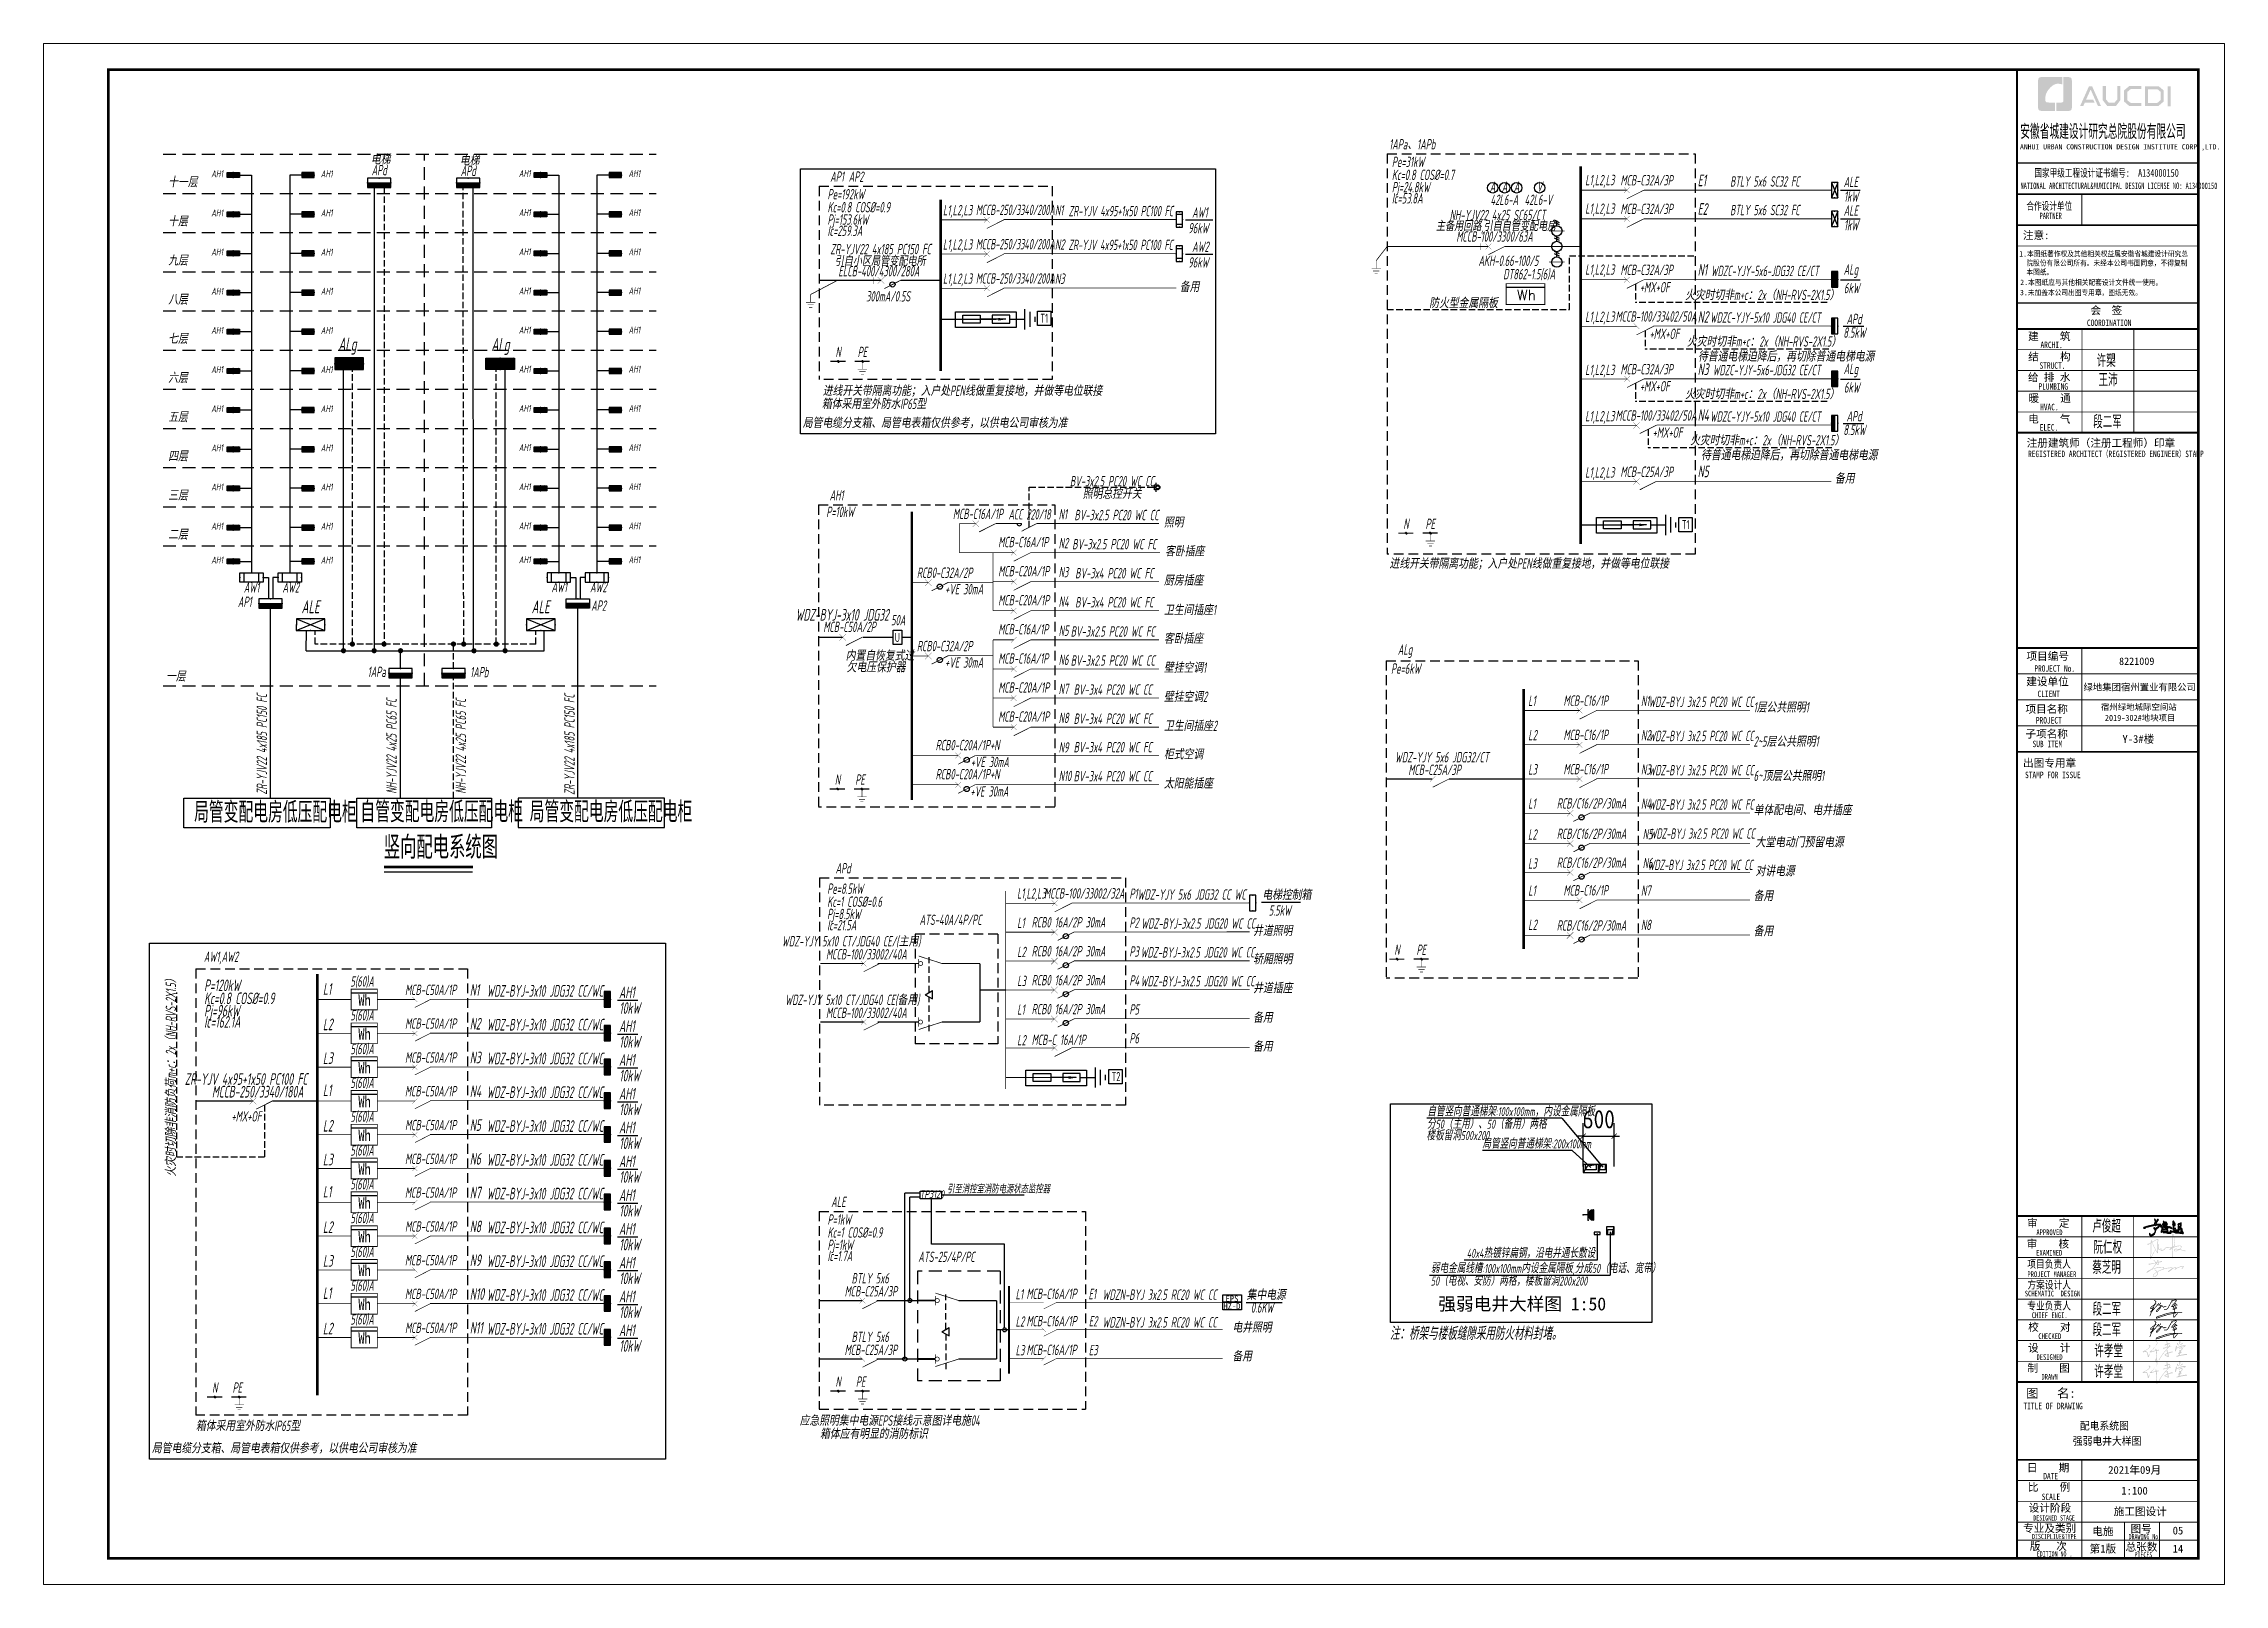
# Model space of a CAD drawing. Extents: x 3774419 to 4775970, y -926964 to 2266.
# Drawn here: x 4523670 to 4607770, y -689254 to -629854 of the extents above; entities that cross this region are included whole.
import ezdxf
from ezdxf.enums import TextEntityAlignment as Align

# ---------------------------------------------------------------- set-up
doc = ezdxf.new("R2010")
doc.units = 0
doc.header["$LTSCALE"] = 1000
doc.header["$MEASUREMENT"] = 0
for name, pattern in [('__DASH', [0.35, 0.25, -0.1]), ('CONTINOUS', [0]), ('DASH', [0.35, 0.25, -0.1]), ('DASH4', [0.1875, 0.125, -0.0625]), ('DASHED', [0.75, 0.5, -0.25]), ('HIDDEN', [0.375, 0.25, -0.125])]:
    doc.linetypes.add(name, pattern=pattern)
doc.layers.get('0').update_dxf_attribs({"linetype": 'CONTINUOUS'})
doc.layers.get('Defpoints').update_dxf_attribs({"linetype": 'CONTINUOUS'})
for name, color, linetype in [('!!电气', 1, 'CONTINUOUS'), ('!校对', 2, 'CONTINUOUS'), ('ANNO-NOTE', 7, 'CONTINUOUS'), ('DIM-照明', 7, 'CONTINUOUS'), ('ELEMENT', 3, 'CONTINUOUS'), ('EQUIP', 3, 'CONTINUOUS'), ('EQUIP-插座', 3, 'CONTINUOUS'), ('EQUIP-照明', 3, 'CONTINUOUS'), ('EQUIP-箱柜', 3, 'CONTINUOUS'), ('PUB_TITLE', 4, 'CONTINUOUS'), ('TEL_TEXT', 7, 'CONTINUOUS'), ('WIRE-SECU-1', 30, 'CONTINUOUS'), ('WIRE-消防', 4, 'CONTINUOUS'), ('WIRE-照明', 2, 'CONTINUOUS'), ('WIRE-通讯', 4, 'CONTINUOUS'), ('图签文字', 4, 'CONTINUOUS'), ('照明平面文字层', 3, 'CONTINUOUS'), ('电气文字标注', 6, 'CONTINUOUS')]:
    doc.layers.add(name, color=color, linetype=linetype)
for name, color, linetype, lineweight in [('PUB_TEXT', 7, 'CONTINUOUS', 20), ('S－GG公共标注', 7, 'CONTINUOUS', 25), ('图框', 147, 'CONTINUOUS', 20), ('图签', 147, 'CONTINUOUS', 18)]:
    doc.layers.add(name, color=color, linetype=linetype, lineweight=lineweight)
doc.styles.add('-宋体', font='', dxfattribs={"width": 0.8})
doc.styles.add('_SIMPLEX', font='SIMPLEX.shx', dxfattribs={"width": 0.8, "bigfont": 'GBCBIG.shx'})
doc.styles.add('_TCH_LABEL', font='COMPLEX', dxfattribs={"bigfont": 'GBCBIG'})
doc.styles.add('HT', font='simhei.ttf')
doc.styles.add('HZTXT', font='gbeitc.shx', dxfattribs={"width": 0.8, "height": 400, "bigfont": 'hztxt.shx'})
doc.styles.add('SM1', font='realsz.shx', dxfattribs={"width": 0.75, "bigfont": 'realhz.shx'})
doc.styles.get("Standard").update_dxf_attribs({"font": 'gbenor.shx', "bigfont": 'gbcbig.shx'})
doc.styles.add('TSSD_Dimension', font='Tssdeng.shx', dxfattribs={"width": 0.7, "bigfont": 'tssdchn.shx'})
doc.styles.add('图框宋体', font='', dxfattribs={"width": 0.9})
doc.styles.add('宋体', font='', dxfattribs={"height": 4})
doc.styles.add('建筑图签-1', font='simhei.ttf', dxfattribs={"width": 0.7})
doc.styles.add('建筑图签-2', font='TXT.shx', dxfattribs={"width": 0.5, "bigfont": 'HZTXT.shx'})
doc.styles.get('-宋体').set_extended_font_data('SimSun')
doc.styles.get('图框宋体').set_extended_font_data('SimSun')
doc.styles.get('宋体').set_extended_font_data('SimSun')
doc.dimstyles.get("Standard").update_dxf_attribs({"dimscale": 100, "dimtxt": 3.5, "dimasz": 1, "dimexe": 2.5, "dimexo": 3, "dimgap": 1.5, "dimtad": 1, "dimdec": 0, "dimzin": 0, "dimdsep": 46, "dimtxsty": 'Standard', "dimblk": 'ARCHTICK', "dimcen": 0.09, "dimadec": 0, "dimazin": 0, "dimtfac": 1, "dimtdec": 0, "dimtix": 1, "dimtmove": 2, "dimatfit": 3, "dimfxl": 1, "dimtolj": 1, "dimtzin": 0, "dimarcsym": 0})

msp = doc.modelspace()

# ---------------------------------------------------------------- texts
at = {"color": 0, "style": 'HZTXT', "width": 0.7}
for s, p in [('ALg', (4535036.3, -641688.3)), ('ALE', (4533615.6, -651814)), ('ALE', (4542488.3, -651814))]:
    msp.add_text(s, height=500, rotation=359.976291, dxfattribs=at).set_placement(p)
msp.add_text('ALg', height=500, dxfattribs=at).set_placement((4540938.7, -641700.6))
at = {"layer": 'DIM-照明', "style": 'HZTXT', "width": 0.7}
for s, height, p in [('电梯', 400, (4536284.5, -634519.1)), ('十一层', 400, (4528471.8, -635388.7)), ('AH1', 270, (4530134.4, -635004.9)), ('AH1', 270, (4534360.9, -635007.3)), ('APd', 400, (4536318.3, -634928.2)), ('APd', 400, (4539750.5, -634959.9)), ('电梯', 400, (4539716.7, -634555.7)), ('AH1', 270, (4541998, -634991.2)), ('AH1', 270, (4546224.5, -634993.6)), ('十层', 400, (4528471.8, -636898.4)), ('AH1', 270, (4530134.4, -636516.9)), ('AH1', 270, (4534360.9, -636516.9)), ('AH1', 270, (4541998, -636500.9)), ('AH1', 270, (4546224.5, -636503.3)), ('九层', 400, (4528471.8, -638408)), ('AH1', 270, (4530134.4, -638024.2)), ('AH1', 270, (4534360.9, -638026.6)), ('AH1', 270, (4541998, -638010.5)), ('AH1', 270, (4546224.5, -638012.9)), ('八层', 400, (4528471.8, -639917.7)), ('AH1', 270, (4530134.4, -639536.2)), ('AH1', 270, (4534360.9, -639536.2)), ('AH1', 270, (4541998, -639522.6)), ('AH1', 270, (4546224.5, -639522.6)), ('AH1', 270, (4530134.4, -641043.4)), ('AH1', 270, (4534360.9, -641043.4)), ('AH1', 270, (4541998, -641029.8)), ('AH1', 270, (4546224.5, -641029.8)), ('七层', 400, (4528471.8, -641427.3)), ('六层', 400, (4528471.8, -642937)), ('AH1', 270, (4530134.4, -642553.1)), ('AH1', 270, (4534360.9, -642553.1)), ('AH1', 270, (4541998, -642539.5)), ('AH1', 270, (4546224.5, -642539.5)), ('五层', 400, (4528471.8, -644446.6)), ('AH1', 270, (4530134.4, -644062.7)), ('AH1', 270, (4534360.9, -644062.7)), ('AH1', 270, (4541998, -644049.1)), ('AH1', 270, (4546224.5, -644049.1)), ('四层', 400, (4528471.8, -645956.3)), ('AH1', 270, (4530134.4, -645572.4)), ('AH1', 270, (4534360.9, -645572.4)), ('AH1', 270, (4541998, -645558.7)), ('AH1', 270, (4546224.5, -645558.7)), ('三层', 400, (4528471.8, -647465.9)), ('AH1', 270, (4530134.4, -647082)), ('AH1', 270, (4534360.9, -647082)), ('AH1', 270, (4541998, -647068.4)), ('AH1', 270, (4546224.5, -647068.4)), ('AH1', 270, (4530134.4, -648591.7)), ('AH1', 270, (4534360.9, -648591.7)), ('AH1', 270, (4541998, -648578)), ('AH1', 270, (4546224.5, -648578)), ('二层', 400, (4528471.8, -648975.5)), ('AH1', 270, (4530134.4, -649898.1)), ('AH1', 270, (4534360.9, -649898.1)), ('AH1', 270, (4541998, -649884.4)), ('AH1', 270, (4546224.5, -649884.4)), ('AW1', 400, (4531391, -651016.2)), ('AW2', 400, (4532878.5, -651016.2)), ('AW1', 400, (4543254.6, -651002.5)), ('AW2', 400, (4544742.1, -651002.5)), ('AP1', 400, (4531162.7, -651570.3)), ('AP2', 400, (4544789.5, -651719.9)), ('一层', 400, (4528388.7, -654444.5)), ('1APa', 400, (4536161.7, -654273.6)), ('1APb', 400, (4540115.3, -654280.3)), ('N7', 400, (4585270.4, -662708.9)), ('N8', 400, (4585270.4, -664028.8)), ('N7', 450, (4540106.1, -674375.3)), ('N8', 450, (4540106.1, -675677.9)), ('N10', 450, (4540106.1, -678283.9)), ('N11', 450, (4540106.1, -679586.5))]:
    msp.add_text(s, height=height, dxfattribs=at).set_placement(p)
at = {"layer": 'DIM-照明', "color": 7, "linetype": 'Continuous', "style": 'HZTXT'}
for s, height, width, p in [('1APa、1APb', 400, 0.7, (4576448.6, -633734.1)), ('AP1', 400, 0.7, (4554267.5, -634982.5)), ('AP2', 400, 0.7, (4555002.6, -634982.5)), ('BTLY 5x6 SC32 FC', 400, 0.654, (4590049.9, -635165.2)), ('ZR-YJV 4x95+1x50 PC100 FC', 400, 0.65, (4565213.9, -636306.8)), ('NH-YJV22 4x25 SC65/CT', 400, 0.7, (4579739, -636459.7)), ('主备用回路,引自自管变配电房', 400, 0.65, (4579680.3, -636905.2)), ('BTLY 5x6 SC32 FC', 400, 0.654, (4590049.9, -636268.4)), ('ZR-YJV 4x95+1x50 PC100 FC', 400, 0.65, (4565205.2, -637613.6)), ('MCCB-100/3300/63A', 400, 0.7, (4579624.1, -637289)), ('ZR-YJV22 4x185 PC150 FC', 400, 0.7, (4555949, -637772.7)), ('引自小区局管变配电所', 400, 0.65, (4555925.7, -638211.2)), ('ELCB-400/4300/280A', 400, 0.7, (4555882.1, -638625.2)), ('+MX+OF', 400, 0.7, (4585798.8, -639244.3)), ('WDZC-YJY-5x6-JDG32 CE/CT', 400, 0.654, (4590049.9, -638617.8)), ('300mA/0.5S', 400, 0.7, (4556240.1, -639595.5)), ('火灾时切非m+c：2x（NH-RVS-2X1.5）', 399.375, 0.7, (4589944.5, -639520.7)), ('+MX+OF', 400, 0.7, (4586173, -641039.9)), ('WDZC-YJY-5x10 JDG40 CE/CT', 400, 0.654, (4590068.4, -640413.4)), ('火灾时切非m+c：2x（NH-RVS-2X1.5）', 399.375, 0.7, (4590014.8, -641316.3)), ('WDZC-YJY-5x6-JDG32 CE/CT', 400, 0.654, (4590121.6, -642436.8)), ('+MX+OF', 400, 0.7, (4585798.8, -643063.3)), ('火灾时切非m+c：2x（NH-RVS-2X1.5）', 399.375, 0.7, (4589944.5, -643339.7)), ('WDZC-YJY-5x10 JDG40 CE/CT', 400, 0.654, (4590068.4, -644232.3)), ('+MX+OF', 400, 0.7, (4586292.7, -644845.3)), ('火灾时切非m+c：2x（NH-RVS-2X1.5）', 399.375, 0.7, (4590134.5, -645121.7)), ('BV-3x2.5 PC20 WC CC', 400, 0.7, (4564872.6, -646721.6)), ('AH1', 400, 0.7, (4554248.4, -647269.6)), ('照明总控开关', 400, 0.7, (4564872.6, -647185.1)), ('BV-3x2.5 PC20 WC CC', 400, 0.7, (4565046, -648026.4)), ('BV-3x2.5 PC20 WC FC', 400, 0.7, (4564961.4, -649148.2)), ('BV-3x4 PC20 WC FC', 400, 0.7, (4564961.5, -650269.9)), ('BV-3x4 PC20 WC FC', 400, 0.7, (4564961.5, -651391.5)), ('MCB-C50A/2P ', 400, 0.7, (4554825.5, -652338.2)), ('BV-3x2.5 PC20 WC FC', 400, 0.7, (4564902.7, -652513.3)), ('内置自恢复式过', 400, 0.7, (4555918.5, -653426.3)), ('BV-3x2.5 PC20 WC CC', 400, 0.7, (4564902.8, -653635)), ('ALg', 400, 0.7, (4576174.5, -653273.4)), ('欠电压保护器', 400, 0.7, (4555767.4, -653867.3)), ('BV-3x4 PC20 WC CC', 400, 0.7, (4564902.9, -654756.6)), ('WDZ-BYJ 3x2.5 PC20 WC CC', 400, 0.654, (4587596, -655225.6)), ('BV-3x4 PC20 WC FC', 400, 0.7, (4564902.9, -655878.2)), ('BV-3x4 PC20 WC FC', 400, 0.7, (4564902.6, -656975.5)), ('WDZ-BYJ 3x2.5 PC20 WC CC', 400, 0.654, (4587596, -656545.5)), ('WDZ-YJY 5x6 JDG32/CT', 400, 0.7, (4577593.2, -657365.9)), ('MCB-C25A/3P', 400, 0.7, (4577312.6, -657847.9)), ('BV-3x4 PC20 WC CC', 400, 0.7, (4564902.7, -658096.7)), ('WDZ-BYJ 3x2.5 PC20 WC CC', 400, 0.654, (4587596, -657865.4)), ('WDZ-BYJ 3x2.5 PC20 WC FC', 400, 0.654, (4587596, -659185.3)), ('WDZ-BYJ 3x2.5 PC20 WC CC', 400, 0.654, (4587637.2, -660309.3)), ('APd', 400, 0.7, (4554502.6, -661646.8)), ('WDZ-BYJ 3x2.5 PC20 WC CC', 400, 0.654, (4587559.2, -661517.4)), ('WDZ-YJY 5x6 JDG32 CC WC', 400, 0.7, (4567944.5, -662656)), ('WDZ-YJY 5x10 CT/JDG40 CE/(主用)', 400, 0.7, (4554812.7, -664460)), ('WDZ-BYJ-3x2.5 JDG20 WC CC', 400, 0.7, (4568198.2, -663771.7)), ('MCCB-100/33002/40A', 400, 0.7, (4555398.8, -664961.7)), ('WDZ-BYJ-3x2.5 JDG20 WC CC', 400, 0.7, (4568174, -664886)), ('WDZ-BYJ-3x2.5 JDG20 WC CC', 400, 0.7, (4568174, -666001.1)), ('WDZ-YJY 5x10 CT/JDG40 CE(备用)', 400, 0.7, (4554855.3, -666716.3)), ('MCCB-100/33002/40A', 400, 0.7, (4555398.8, -667217.9)), ('+MX+OF', 400, 0.7, (4531486.7, -671211)), ('ALE', 400, 0.7, (4554321.3, -674505.8)), ('MCB-C25A/3P', 400, 0.7, (4555573.5, -677954.9)), ('BTLY 5x6', 400, 0.7, (4555546.3, -677453.2)), ('WDZN-BYJ 3x2.5 RC20 WC CC', 400, 0.7, (4566710.5, -678083.4)), ('BTLY 5x6', 400, 0.7, (4555546.3, -679709.5)), ('WDZN-BYJ 3x2.5 RC20 WC CC', 400, 0.7, (4566710.5, -679150.1)), ('MCB-C25A/3P', 400, 0.7, (4555573.5, -680211.1)), ('应急照明集中电源EPS接线示意图详电施04', 400, 0.7, (4556293.3, -682916.9))]:
    msp.add_text(s, height=height, dxfattribs=dict(at, width=width)).set_placement(p, align=Align.MIDDLE)
for s, width, p in [('Kc=0.8 COS%%C=0.7', 0.7, (4575664.3, -635111.6)), ('Pe=31kW', 0.7, (4575664.3, -634610)), ('L1,L2,L3', 0.7, (4583118.7, -635311.8)), ('MCB-C32A/3P', 0.7, (4584479.1, -635323.1)), ('Pe=192kW', 0.7, (4553900.7, -635858.4)), ('Ic=53.8A', 0.7, (4575664.3, -636017.6)), ('Pj=24.8kW', 0.7, (4575664.3, -635585.7)), ('Kc=0.8 COS%%C=0.9', 0.7, (4553900.7, -636360)), ('Pj=153.6kW', 0.7, (4553900.7, -636834.1)), ('L1,L2,L3', 0.7, (4558351.9, -636473.7)), ('MCCB-250/3340/200A', 0.65, (4559625.2, -636464.6)), ('N1', 0.7, (4562670.6, -636476.9)), ('L1,L2,L3', 0.7, (4583118.7, -636415)), ('MCB-C32A/3P', 0.7, (4584479.1, -636426.3)), ('Ic=259.3A', 0.7, (4553900.7, -637266)), ('L1,L2,L3', 0.7, (4558351.9, -637793.6)), ('MCCB-250/3340/200A', 0.65, (4559625.2, -637784.5)), ('N2', 0.7, (4562670.6, -637796.8)), ('AKH-0.66-100/5', 0.7, (4579000.7, -638425)), ('L1,L2,L3', 0.7, (4558351.9, -639113.5)), ('MCCB-250/3340/200A', 0.65, (4559625.2, -639104.5)), ('N3', 0.7, (4562670.6, -639116.7)), ('DT862-1.5(6)A', 0.7, (4579956, -638939.8)), ('L1,L2,L3', 0.7, (4583118.7, -638764.4)), ('MCB-C32A/3P', 0.7, (4584479.1, -638775.7)), ('L1,L2,L3', 0.7, (4583118.7, -640580.3)), ('MCCB-100/33402/50A', 0.7, (4584291, -640571.3)), ('N', 0.7, (4554206.6, -641942.1)), ('PE', 0.7, (4555060.6, -641942.1)), ('待普通电梯迫降后，再切除普通电梯电源', 0.7, (4587463.6, -642111.2)), ('L1,L2,L3', 0.7, (4583118.7, -642631.9)), ('MCB-C32A/3P', 0.7, (4584479.1, -642606.4)), ('进线开关带隔离功能；入户处PEN线做重复接地，并做等电位联接', 0.7, (4553710.4, -643434.4)), ('L1,L2,L3', 0.7, (4583118.7, -644415.7)), ('MCCB-100/33402/50A', 0.7, (4584291, -644390.2)), ('局管电缆分支箱、局管电表箱仅供参考，以供电公司审核为准', 0.7, (4552940.5, -644672.9)), ('待普通电梯迫降后，再切除普通电梯电源', 0.7, (4587583.2, -645916.6)), ('L1,L2,L3', 0.7, (4583118.7, -646583)), ('MCB-C25A/3P', 0.7, (4584479.1, -646557.5)), ('P=10kW', 0.7, (4553853.3, -648103.5)), ('MCB-C16A/1P', 0.7, (4558734.7, -648184.2)), ('N1', 0.7, (4562813.7, -648196.5)), ('N', 0.7, (4576106.2, -648565.8)), ('PE', 0.7, (4576960.2, -648565.8)), ('MCB-C16A/1P', 0.7, (4560483, -649268.7)), ('N2', 0.7, (4562813.7, -649311.5)), ('RCB0-C32A/2P', 0.7, (4557346, -650451.2)), ('MCB-C20A/1P', 0.7, (4560483.1, -650390.1)), ('N3', 0.7, (4562813.7, -650426.4)), ('进线开关带隔离功能；入户处PEN线做重复接地，并做等电位联接', 0.7, (4575568.6, -650095)), ('+VE 30mA', 0.7, (4558430.3, -651085.1)), ('MCB-C20A/1P', 0.7, (4560483.1, -651511.7)), ('N4', 0.7, (4562813.8, -651563.9)), (' 50A', 0.7, (4556197.7, -652279)), ('MCB-C16A/1P', 0.7, (4560483, -652633.2)), ('N5', 0.7, (4562813.8, -652685.5)), ('RCB0-C32A/2P', 0.7, (4557346, -653278.4)), ('MCB-C16A/1P', 0.7, (4560483.1, -653754.9)), ('N6', 0.7, (4562813.8, -653806.7)), ('+VE 30mA', 0.7, (4558430.3, -653912.3)), ('Pe=6kW', 0.7, (4575631.2, -654149.3)), ('MCB-C20A/1P', 0.7, (4560483.2, -654876.5)), ('N7', 0.7, (4562813.9, -654928)), ('L1', 0.7, (4580918.1, -655392.5)), ('MCB-C16/1P', 0.7, (4582282, -655383.4)), ('N1', 0.7, (4585270.4, -655395.7)), ('MCB-C20A/1P', 0.7, (4560483.2, -655998.1)), ('N8', 0.7, (4562813.9, -656049.6)), ('RCB0-C20A/1P+N', 0.7, (4558068.4, -657095.4)), ('N9', 0.7, (4562813.8, -657186.7)), ('L2', 0.7, (4580921.6, -656712.4)), ('MCB-C16/1P', 0.7, (4582282, -656703.3)), ('N2', 0.7, (4585270.4, -656715.6)), ('+VE 30mA', 0.7, (4559423, -657748.7)), ('L3', 0.7, (4580921.6, -658032.3)), ('MCB-C16/1P', 0.7, (4582282, -658023.3)), ('N3', 0.7, (4585270.4, -658035.5)), ('RCB0-C20A/1P+N', 0.7, (4558068.5, -658216.6)), ('+VE 30mA', 0.7, (4559406.4, -658882.2)), ('N10', 0.7, (4562813.8, -658285.8)), ('L1', 0.7, (4580918.1, -659352.2)), ('RCB/C16/2P/30mA', 0.7, (4582024.1, -659343.2)), ('N4', 0.7, (4585270.4, -659355.4)), ('L2', 0.7, (4580915.8, -660543.5)), ('RCB/C16/2P/30mA', 0.7, (4582024.1, -660514.6)), ('N5', 0.7, (4585337, -660527.7)), ('L3', 0.7, (4580915.8, -661658.5)), ('RCB/C16/2P/30mA', 0.7, (4582024.1, -661629.6)), ('N6', 0.7, (4585337, -661642.7)), ('Pe=8.5kW', 0.7, (4553888.3, -662632.8)), ('L1,L2,L3', 0.6, (4561213.5, -662813.9)), ('MCCB-100/33002/32A', 0.7, (4562251.5, -662813.9)), ('P1', 0.7, (4565542.4, -662826.1)), ('L1', 0.7, (4580921.6, -662705.7)), ('MCB-C16/1P', 0.7, (4582282, -662696.7)), ('Kc=1 COS%%C=0.6', 0.7, (4553888.3, -663134.4)), ('Pj=8.5kW', 0.7, (4553888.3, -663608.5)), ('ATS-40A/4P/PC', 0.7, (4557445.9, -663832.1)), ('L1', 0.7, (4561213.5, -663948.2)), ('RCB0 16A/2P 30mA', 0.7, (4561772.9, -663928.9)), ('P2', 0.7, (4565542.4, -663941.1)), ('Ic=21.5A', 0.7, (4553888.3, -664040.4)), ('L2', 0.7, (4580921.6, -664025.6)), ('RCB/C16/2P/30mA', 0.7, (4582022.2, -664049.9)), ('L2', 0.7, (4561213.5, -665071.9)), ('RCB0 16A/2P 30mA', 0.7, (4561772.9, -665043.9)), ('P3', 0.7, (4565542.4, -665056.1)), ('N', 0.7, (4575759.3, -664986.5)), ('PE', 0.7, (4576613.3, -664986.5)), ('L3', 0.7, (4561213.5, -666190.5)), ('RCB0 16A/2P 30mA', 0.7, (4561772.9, -666158.9)), ('P4', 0.7, (4565542.4, -666171.2)), ('L1', 0.7, (4561213.5, -667293.3)), ('RCB0 16A/2P 30mA', 0.7, (4561772.9, -667274)), ('P5', 0.7, (4565542.4, -667286.2)), ('L2', 0.7, (4561213.5, -668475.1)), ('MCB-C 16A/1P', 0.7, (4561772.6, -668456.3)), ('P6', 0.7, (4565542.4, -668401.2)), ('P=1kW', 0.7, (4553900.7, -675386.3)), ('Kc=1 COS%%C=0.9', 0.7, (4553900.7, -675887.9)), ('Pj=1kW', 0.7, (4553900.7, -676362)), ('Ic=1.7A', 0.7, (4553900.7, -676793.9)), ('ATS-25/4P/PC', 0.7, (4557400.8, -676825.3)), ('集中电源', 0.7, (4570055.1, -678287.8)), ('L1', 0.7, (4561153.4, -678265.9)), ('MCB-C16A/1P', 0.7, (4561573, -678250.7)), ('E1', 0.7, (4563966.3, -678259.9)), ('0.6KW', 0.7, (4570228.1, -678779.6)), ('L2', 0.7, (4561153.4, -679320.8)), ('MCB-C16A/1P', 0.7, (4561573, -679303.5)), ('E2', 0.7, (4563975.2, -679311.5)), ('电井照明', 0.7, (4569512.3, -679545.8)), ('L3', 0.7, (4561153.4, -680429.4)), ('MCB-C16A/1P', 0.7, (4561573, -680412.1)), ('E3', 0.7, (4563975.2, -680420.1)), ('备用', 0.7, (4569512.3, -680654.4)), ('局管电缆分支箱、局管电表箱仅供参考，以供电公司审核为准', 0.7, (4527839.9, -684200.1))]:
    msp.add_text(s, height=400, dxfattribs=dict(at, width=width)).set_placement(p)
at = {"layer": 'DIM-照明', "color": 7}
for s, height, style, width, p in [('E1', 450, 'HZTXT', 0.7, (4587457.8, -635351.4)), ('ALE', 400, 'HZTXT', 0.7, (4593085.1, -635386.9)), ('1kW', 400, 'HZTXT', 0.7, (4593097.8, -635948.5)), ('AW1', 400, 'HZTXT', 0.7, (4567960.8, -636563.1)), ('E2', 450, 'HZTXT', 0.7, (4587457.8, -636454.5)), ('ALE', 400, 'HZTXT', 0.7, (4593085.1, -636490.1)), ('96kW', 400, 'HZTXT', 0.7, (4567810.9, -637166.2)), ('1kW', 400, 'HZTXT', 0.7, (4593097.8, -637051.6)), ('96kW', 400, 'HZTXT', 0.7, (4567810.9, -638486.1)), ('AW2', 400, 'HZTXT', 0.7, (4567960.8, -637883)), ('备用', 400, 'HZTXT', 0.7, (4567482.4, -639427.5)), ('N1', 450, 'HZTXT', 0.7, (4587457.8, -638804)), ('ALg', 400, 'HZTXT', 0.7, (4593085.1, -638763.4)), ('6kW', 400, 'HZTXT', 0.7, (4593097.8, -639477.3)), ('N2', 450, 'HZTXT', 0.7, (4587457.8, -640617.4)), ('8.5kW', 400, 'HZTXT', 0.7, (4593076.6, -641194.1)), ('APd', 400, 'HZTXT', 0.7, (4593197, -640669.7)), ('N3', 450, 'HZTXT', 0.7, (4587457.8, -642634.7)), ('ALg', 400, 'HZTXT', 0.7, (4593085.1, -642594.1)), ('6kW', 400, 'HZTXT', 0.7, (4593097.8, -643308)), ('N4', 450, 'HZTXT', 0.7, (4587457.8, -644398.9)), ('APd', 400, 'HZTXT', 0.7, (4593197, -644419)), ('8.5kW', 400, 'HZTXT', 0.7, (4593076.6, -644943.4)), ('N5', 450, 'HZTXT', 0.7, (4587457.8, -646571)), ('备用', 400, 'HZTXT', 0.7, (4592748.1, -646814.5)), ('照明', 400, 'HZTXT', 0.7, (4566870.3, -648507.2)), ('客卧插座', 400, 'HZTXT', 0.7, (4566914.1, -649624.5)), ('厨房插座', 400, 'HZTXT', 0.7, (4566870.4, -650746.2)), ('卫生间插座1', 400, 'HZTXT', 0.7, (4566870.4, -651887.6)), ('客卧插座', 400, 'HZTXT', 0.7, (4566870.5, -652989.4)), ('壁挂空调1', 400, 'HZTXT', 0.7, (4566870.5, -654111.3)), ('壁挂空调2', 400, 'HZTXT', 0.7, (4566870.6, -655232.9)), ('卫生间插座2', 400, 'HZTXT', 0.7, (4566870.6, -656354.5)), ('1层公共照明1', 400, 'HZTXT', 0.7, (4589611.7, -655640.4)), ('2~5层公共照明1', 400, 'HZTXT', 0.7, (4589611.7, -656960.3)), ('柜式空调', 400, 'HZTXT', 0.7, (4566870.3, -657451.8)), ('太阳能插座', 400, 'HZTXT', 0.7, (4566870.4, -658573.1)), ('6~顶层公共照明1', 400, 'HZTXT', 0.7, (4589611.7, -658280.2)), ('局管变配电房低压配电柜', 800, 'SM1', 0.75, (4529473.2, -659886.6)), ('自管变配电房低压配电柜', 800, 'SM1', 0.75, (4535885.2, -659873)), ('局管变配电房低压配电柜', 800, 'SM1', 0.75, (4542414.8, -659873)), ('单体配电间、电井插座', 400, 'HZTXT', 0.7, (4589611.7, -659600.2)), ('竖向配电系统图', 883.2, 'SM1', 0.75, (4536787.6, -661280.5)), ('竖向配电系统图', 883.2, 'SM1', 0.75, (4536787.6, -661280.5)), ('电梯控制箱', 400, 'HZTXT', 0.7, (4570662.5, -662866.9)), ('备用', 400, 'HZTXT', 0.7, (4589611.7, -662910.5)), ('5.5kW', 400, 'HZTXT', 0.7, (4570917, -663470)), ('井道照明', 400, 'HZTXT', 0.7, (4570310.3, -664251.9)), ('备用', 400, 'HZTXT', 0.7, (4589611.7, -664264.7)), ('轿厢照明', 400, 'HZTXT', 0.7, (4570312.8, -665345.6)), ('P=120kW', 450, 'HZTXT', 0.7, (4529861.5, -666383.7)), ('L1', 450, 'HZTXT', 0.7, (4534441, -666521.2)), ('5(60)A', 400, 'HZTXT', 0.7, (4535501.4, -666208.3)), ('井道插座', 400, 'HZTXT', 0.7, (4570312.8, -666460.6)), ('Kc=0.8 COS%%C=0.9', 450, 'HZTXT', 0.7, (4529861.5, -666885.3)), ('Pj=96kW', 450, 'HZTXT', 0.7, (4529861.5, -667359.4)), ('MCB-C50A/1P', 400, 'HZTXT', 0.7, (4537607.6, -666534.9)), ('N1', 450, 'HZTXT', 0.7, (4540106.1, -666559.8)), ('AH1', 450, 'HZTXT', 0.7, (4545859.6, -666654.8)), ('10kW', 450, 'HZTXT', 0.7, (4545868.1, -667257.9)), ('Ic=162.1A', 450, 'HZTXT', 0.7, (4529861.5, -667791.3)), ('L2', 450, 'HZTXT', 0.7, (4534441, -667887.5)), ('5(60)A', 400, 'HZTXT', 0.7, (4535501.4, -667511.3)), ('MCB-C50A/1P', 400, 'HZTXT', 0.7, (4537607.6, -667833.5)), ('N2', 450, 'HZTXT', 0.7, (4540106.1, -667862.4)), ('AH1', 450, 'HZTXT', 0.7, (4545859.6, -667957.4)), ('备用', 400, 'HZTXT', 0.7, (4570310.5, -667597)), ('5(60)A', 400, 'HZTXT', 0.7, (4535501.4, -668814.3)), ('10kW', 450, 'HZTXT', 0.7, (4545868.1, -668560.5)), ('备用', 400, 'HZTXT', 0.7, (4570310.5, -668712.6)), ('L3', 450, 'HZTXT', 0.7, (4534441, -669190.1)), ('MCB-C50A/1P', 400, 'HZTXT', 0.7, (4537607.6, -669140.1)), ('N3', 450, 'HZTXT', 0.7, (4540106.1, -669165)), ('AH1', 450, 'HZTXT', 0.7, (4545859.6, -669260)), ('10kW', 450, 'HZTXT', 0.7, (4545868.1, -669863.1)), ('L1', 450, 'HZTXT', 0.7, (4534441, -670430.2)), ('5(60)A', 400, 'HZTXT', 0.7, (4535501.4, -670117.3)), ('MCB-C50A/1P', 400, 'HZTXT', 0.7, (4537604.4, -670439.5)), ('N4', 450, 'HZTXT', 0.7, (4540106.1, -670467.5)), ('AH1', 450, 'HZTXT', 0.7, (4545859.6, -670562.6)), ('5(60)A', 400, 'HZTXT', 0.7, (4535501.4, -671420.3)), ('10kW', 450, 'HZTXT', 0.7, (4545868.1, -671165.7)), ('自管竖向普通梯架:100x100mm，内设金属隔板', 350, 'HZTXT', 0.7, (4577027, -671203.2)), ('L2', 450, 'HZTXT', 0.7, (4534441, -671796.5)), ('MCB-C50A/1P', 400, 'HZTXT', 0.7, (4537607.6, -671745.3)), ('N5', 450, 'HZTXT', 0.7, (4540106.1, -671770.1)), ('AH1', 450, 'HZTXT', 0.7, (4545859.6, -671865.2)), ('楼板留洞500x200', 350, 'HZTXT', 0.7, (4576997.9, -672126.1)), ('分50（主用）、50（备用）两格', 350, 'HZTXT', 0.7, (4577018.8, -671686.7)), ('L3', 450, 'HZTXT', 0.7, (4534441, -673099.1)), ('5(60)A', 400, 'HZTXT', 0.7, (4535501.4, -672723.3)), ('MCB-C50A/1P', 400, 'HZTXT', 0.7, (4537607.6, -673047.9)), ('N6', 450, 'HZTXT', 0.7, (4540106.1, -673072.7)), ('AH1', 450, 'HZTXT', 0.7, (4545859.6, -673167.8)), ('10kW', 450, 'HZTXT', 0.7, (4545868.1, -672468.3)), ('局管竖向普通梯架:200x100mm', 350, 'HZTXT', 0.7, (4579153.9, -672446.1)), ('5(60)A', 400, 'HZTXT', 0.7, (4535501.4, -674025.5)), ('10kW', 450, 'HZTXT', 0.7, (4545868.1, -673770.9)), ('L1', 450, 'HZTXT', 0.7, (4534441, -674338.4)), ('MCB-C50A/1P', 400, 'HZTXT', 0.7, (4537604.8, -674347.7)), ('AH1', 450, 'HZTXT', 0.7, (4545859.6, -674470.4)), ('L2', 450, 'HZTXT', 0.7, (4534441, -675704.7)), ('5(60)A', 400, 'HZTXT', 0.7, (4535501.4, -675328.5)), ('MCB-C50A/1P', 400, 'HZTXT', 0.7, (4537607.6, -675653.1)), ('AH1', 450, 'HZTXT', 0.7, (4545859.6, -675773)), ('10kW', 450, 'HZTXT', 0.7, (4545868.1, -675073.5)), ('10kW', 450, 'HZTXT', 0.7, (4545868.1, -676376.1)), ('L3', 450, 'HZTXT', 0.7, (4534441, -677007.7)), ('5(60)A', 400, 'HZTXT', 0.7, (4535501.4, -676631.5)), ('MCB-C50A/1P', 400, 'HZTXT', 0.7, (4537604.8, -676953.7)), ('N9', 450, 'HZTXT', 0.7, (4540106.1, -676981.3)), ('AH1', 450, 'HZTXT', 0.7, (4545859.6, -677076.4)), ('弱电金属线槽:100x100mm内设金属隔板,分成50（电话、宽带）', 350, 'HZTXT', 0.7, (4577165.8, -677250)), ('40x4热镀锌扁钢，沿电井通长敷设', 350, 'HZTXT', 0.7, (4578548.8, -676665.8)), ('L1', 450, 'HZTXT', 0.7, (4534441, -678247)), ('5(60)A', 400, 'HZTXT', 0.7, (4535501.4, -677934.5)), ('10kW', 450, 'HZTXT', 0.7, (4545868.1, -677679.5)), ('50（电视、安防）两格，楼板留洞200x200', 350, 'HZTXT', 0.7, (4577165.8, -677735.6)), ('MCB-C50A/1P', 400, 'HZTXT', 0.7, (4537604.8, -678256.3)), ('AH1', 450, 'HZTXT', 0.7, (4545859.6, -678379)), ('10kW', 450, 'HZTXT', 0.7, (4545868.1, -678982.1)), ('L2', 450, 'HZTXT', 0.7, (4534441, -679613.3)), ('5(60)A', 400, 'HZTXT', 0.7, (4535501.4, -679237.1)), ('MCB-C50A/1P', 400, 'HZTXT', 0.7, (4537607.6, -679561.7)), ('AH1', 450, 'HZTXT', 0.7, (4545859.6, -679681.6)), ('注：桥架与楼板缝隙采用防火材料封堵。', 500, 'HZTXT', 0.7, (4575586.1, -679827.9, 406.7)), ('10kW', 450, 'HZTXT', 0.7, (4545868.1, -680284.7))]:
    msp.add_text(s, height=height, dxfattribs=dict(at, style=style, width=width)).set_placement(p)
at = {"layer": 'DIM-照明', "color": 7, "linetype": 'Continuous', "style": 'HZTXT', "width": 0.7}
for s, p in [('A', (4579441.1, -635367.2)), ('42L6-A', (4579467.3, -635874.2)), ('A', (4579903.2, -635367.2)), ('A', (4580365.2, -635367.2)), ('42L6-V', (4580780.6, -635874.2)), ('V', (4581248.5, -635367.2))]:
    msp.add_text(s, height=400, dxfattribs=at).set_placement(p, align=Align.MIDDLE_LEFT)
at = {"layer": 'DIM-照明', "color": 6, "linetype": 'Continuous', "style": 'HZTXT', "width": 0.7}
msp.add_text('防火型金属隔板', height=400, dxfattribs=at).set_placement((4577099.1, -640051.6))
at = {"layer": 'DIM-照明', "color": 1, "linetype": 'Continuous', "style": 'HZTXT', "width": 0.7}
for p in [(4553679.5, -643939.6), (4529537.2, -683339.7)]:
    msp.add_text('箱体采用室外防水IP65型', height=400, dxfattribs=at).set_placement(p)
at = {"layer": 'DIM-照明', "color": 7, "linetype": 'Continuous', "style": 'HZTXT'}
for s, width, p in [('ACC 220/18', 0.66, (4560880.1, -648200, 0)), ('箱体应有明显的消防标识', 0.7, (4553607.4, -683646))]:
    msp.add_text(s, height=400, rotation=0.000004, dxfattribs=dict(at, width=width)).set_placement(p)
at = {"layer": 'DIM-照明', "color": 7, "style": 'HZTXT'}
for s, height, width, p in [('WDZ-BYJ-3x10 JDG32 ', 450, 0.7, (4554555.3, -651873.6)), ('AW1,AW2', 400, 0.7, (4530513.9, -665100.8)), ('WDZ-BYJ-3x10 JDG32 CC/WC', 450, 0.65, (4543007.4, -666372.3)), ('WDZ-BYJ-3x10 JDG32 CC/WC', 450, 0.65, (4543007.4, -667674.9)), ('WDZ-BYJ-3x10 JDG32 CC/WC', 450, 0.65, (4543007.4, -668977.5)), ('ZR-YJV 4x95+1x50 PC100 FC', 450, 0.7, (4531477, -669769.9)), ('MCCB-250/3340/180A', 450, 0.7, (4531926, -670259.5)), ('WDZ-BYJ-3x10 JDG32 CC/WC', 450, 0.65, (4543007.4, -670280)), ('WDZ-BYJ-3x10 JDG32 CC/WC', 450, 0.65, (4543007.4, -671582.6)), ('WDZ-BYJ-3x10 JDG32 CC/WC', 450, 0.65, (4543007.4, -672885.2)), ('WDZ-BYJ-3x10 JDG32 CC/WC', 450, 0.65, (4543007.4, -674187.8)), ('WDZ-BYJ-3x10 JDG32 CC/WC', 450, 0.65, (4543007.4, -675490.4)), ('WDZ-BYJ-3x10 JDG32 CC/WC', 450, 0.65, (4543007.4, -676793.8)), ('WDZ-BYJ-3x10 JDG32 CC/WC', 450, 0.65, (4543007.4, -678096.4)), ('WDZ-BYJ-3x10 JDG32 CC/WC', 450, 0.65, (4543007.4, -679399))]:
    msp.add_text(s, height=height, dxfattribs=dict(at, width=width)).set_placement(p, align=Align.MIDDLE)
at = {"layer": 'DIM-照明', "style": 'HZTXT', "width": 0.7}
for s, height, rotation, p in [('ZR-YJV22 4x185 PC150 FC', 400, 90, (4532283.4, -658804.9)), ('NH-YJV22 4x25 PC65 FC', 400, 90, (4537283.2, -658769.6)), ('NH-YJV22 4x25 PC65 FC', 400, 90, (4539955.5, -658769.6)), ('ZR-YJV22 4x185 PC150 FC', 400, 90, (4544147, -658818)), ('TP3120', 300, 0.000004, (4557461.4, -674359.3)), ('引至消控室消防电源状态监控器 ', 300, 0.000004, (4558508.1, -674174.9))]:
    msp.add_text(s, height=height, rotation=rotation, dxfattribs=at).set_placement(p)
at = {"layer": 'DIM-照明', "linetype": 'Continuous', "style": 'HZTXT', "width": 0.7}
for s, p in [('N', (4554181.8, -658428.4)), ('PE', (4554970.1, -658428.4)), ('N', (4530167.4, -681867.9)), ('PE', (4530955.7, -681867.9)), ('N', (4554206.6, -681639.2)), ('PE', (4554994.9, -681639.2))]:
    msp.add_text(s, height=400, dxfattribs=at).set_placement(p)
at = {"layer": 'DIM-照明', "linetype": 'CONTINOUS', "style": 'HZTXT', "width": 0.7}
for s, p in [('大堂电动门预留电源', (4589682.6, -660838.5)), ('对讲电源', (4589682.6, -661953.5))]:
    msp.add_text(s, height=400, dxfattribs=at).set_placement(p)
at = {"layer": 'DIM-照明', "color": 7, "linetype": 'Continuous', "style": 'HZTXT', "width": 0.7}
msp.add_text('火灾时切除非消防负荷m+c：2x（NH-RVS-2X1.5）', height=399.375, rotation=90, dxfattribs=at).set_placement((4528557, -669617), align=Align.MIDDLE)
at = {"layer": 'PUB_TEXT', "style": '-宋体'}
msp.add_text('强弱电井大样图 1:50', height=500, dxfattribs=at).set_placement((4580689.7, -678690.6), align=Align.CENTER)
at = {"layer": 'S－GG公共标注', "color": 2, "style": '图框宋体', "width": 0.9}
for s, p in [('强弱电井大样图', (4601923, -683878.7)), ('配电系统图', (4602195.7, -683290))]:
    msp.add_text(s, height=300, dxfattribs=at).set_placement(p)
at = {"layer": '图签文字', "color": 6, "style": '建筑图签-1'}
msp.add_text('05', height=300, dxfattribs=at).set_placement((4605774.5, -687328.8))
at = {"layer": '照明平面文字层', "color": 7, "style": 'TSSD_Dimension', "width": 0.7}
for s, p in [('T1', (4562106.7, -640617.1)), ('T1', (4586845.3, -648573.7)), ('T2', (4564853.9, -669849.8))]:
    msp.add_text(s, height=350, dxfattribs=at).set_placement(p)
at = {"layer": '电气文字标注', "color": 7, "style": '宋体'}
for s, p in [('HZ-D', (4569168.5, -678647)), ('EPS', (4569251.8, -678358.1))]:
    msp.add_text(s, height=240.74, dxfattribs=at).set_placement(p)

# ---------------------------------------------------------------- blocks, each defined once
blk = doc.blocks.new('1107AA')
at = {"color": 3, "linetype": 'Continuous'}
for points, const_width in [([(0, -7.5), (-3.79, 0)], 0.3), ([(-1.25, 1.25), (1.25, -1.25)], 0.1), ([(1.25, 1.25), (-1.25, -1.25)], 0.1)]:
    blk.add_lwpolyline(points, dxfattribs=dict(at, const_width=const_width))
blk = doc.blocks.new('0114')
at = {"color": 3, "linetype": 'Continuous', "const_width": 0.3}
for points in [[(0, 0), (0, -4.6)], [(-2.7, -4.6), (2.7, -4.6)], [(-1.8, -6), (1.8, -6)], [(-0.9, -7.5), (0.9, -7.5)]]:
    blk.add_lwpolyline(points, dxfattribs=at)
blk = doc.blocks.new('*X31')
at = {"color": 0}
for p, q in [((197.1, 124.2), (199.7, 126.7)), ((197.2, 123.8), (200.1, 126.7)), ((197.2, 124.6), (199.2, 126.7)), ((197.3, 123.4), (200.4, 126.6)), ((197.3, 125.2), (198.6, 126.5)), ((197.4, 123.1), (200.7, 126.5)), ((197.5, 122.9), (201, 126.3)), ((197.7, 122.6), (201.2, 126.1)), ((197.9, 122.4), (201.4, 125.9)), ((198.1, 122.2), (201.6, 125.7)), ((198.4, 122), (201.8, 125.4)), ((198.7, 121.9), (201.9, 125.2)), ((199, 121.8), (202, 124.8)), ((199.4, 121.7), (202.1, 124.5)), ((199.8, 121.7), (202.1, 124.1)), ((200.3, 121.8), (202, 123.5)), ((201.2, 122.3), (201.6, 122.7))]:
    blk.add_line(p, q, dxfattribs=at)
blk = doc.blocks.new('HC000089')
at = {"color": 4, "linetype": 'Continuous', "const_width": 0.2}
blk.add_lwpolyline([(-1.8, -1.8, 0.198912), (0, -2.5, 0.198912), (1.8, -1.8, 0.198912), (2.5, 0, 0.198912), (1.8, 1.8, 0.198912), (0, 2.5, 0.198912), (-1.8, 1.8, 0.198912), (-2.5, 0, 0.198912)], format="xyb", close=True, dxfattribs=at)
at = {"color": 4}
blk.add_blockref('*X31', (-199.6, -124.2), dxfattribs=at)
blk = doc.blocks.new('A$C7C37685A')
at = {"layer": 'ELEMENT'}
for p, q in [((294, 104), (294, -104)), ((745, 104), (294, 104)), ((641, 0), (294, 0)), ((745, -104), (745, 104)), ((1135, -260), (1135, 260)), ((1264, -195), (1264, 195)), ((1394, -65), (1394, 65)), ((294, -104), (745, -104))]:
    blk.add_line(p, q, dxfattribs=at)
for points in [[(294, 0), (0, 0)], [(745, 0), (1135, 0)]]:
    blk.add_lwpolyline(points, dxfattribs=at)
for points in [[(658, 0), (450, -35), (450, 35), (658, 0)], [(450, 35), (658, 0), (450, -35), (450, 35)], [(450, -35), (450, 35), (658, 0), (450, 35)]]:
    blk.add_solid(points, dxfattribs=at)
blk = doc.blocks.new('A$C64190E90')
at = {"layer": 'DIM-照明', "color": 3}
blk.add_lwpolyline([(0, 104), (450, 104), (450, -104), (0, -104)], close=True, dxfattribs=at)
at = {"layer": 'DIM-照明'}
blk.add_blockref('A$C7C37685A', (466, 0), dxfattribs=at)
blk = doc.blocks.new('A$C5F6A5641')
at = {"layer": 'WIRE-照明', "color": 3}
for p, q in [((0, 0), (2337, 0)), ((0, -611), (0, 0)), ((2337, 0), (2337, -611)), ((2337, -611), (0, -611))]:
    blk.add_line(p, q, dxfattribs=at)
blk = doc.blocks.new('$equip$00001428')
for p, q in [((0.75, 0.6), (-0.75, 0.6)), ((-0.75, 0.6), (-0.75, 0)), ((-0.75, 0), (0.75, 0)), ((-0.47, 0.6), (-0.47, 0)), ((0.47, 0.6), (0.47, 0)), ((0.75, 0), (0.75, 0.6))]:
    blk.add_line(p, q)
for p in [(-0.75, 0.3), (0, 0.6), (0, 0), (0.75, 0.3)]:
    blk.add_point(p)
at = {"style": '_TCH_LABEL', "flags": 9}
blk.add_attdef('A', (0, 0), '', height=0.00002, dxfattribs=at)
blk = doc.blocks.new('A$C2FB505A5')
at = {"color": 3, "linetype": 'Continuous'}
for points, const_width in [([(-125, -125), (125, 125)], 10), ([(-125, 125), (125, -125)], 10), ([(771, 11), (125, -316)], 30)]:
    blk.add_lwpolyline(points, dxfattribs=dict(at, const_width=const_width))
at = {"layer": 'DIM-照明', "color": 3, "linetype": 'Continuous', "const_width": 28.8}
blk.add_lwpolyline([(771, 11), (1064, 11)], dxfattribs=at)
at = {"layer": 'DIM-照明', "color": 3, "linetype": 'Continuous'}
blk.add_circle((438, -157), 100, dxfattribs=at)
blk = doc.blocks.new('A$C14A42816')
at = {"layer": 'ELEMENT'}
blk.add_line((0, 660), (1009, 660), dxfattribs=at)
at = {"layer": 'ELEMENT', "const_width": 35}
blk.add_lwpolyline([(0, 0), (0, 800), (1009, 800), (1009, 0), (0, 0)], dxfattribs=at)
at = {"layer": 'ELEMENT', "style": '-宋体', "width": 0.8}
blk.add_text('Wh', height=438, dxfattribs=at).set_placement((278, 159))
at = {"layer": 'ELEMENT', "flags": 9}
blk.add_attdef('S', (0, 400), '', height=0.01, rotation=90, dxfattribs=at)
blk.add_attdef('S', (0, 400), '', height=0.01, rotation=90, dxfattribs=at)
blk.add_attdef('S', (0, 400), '', height=0.01, rotation=90, dxfattribs=at)
blk = doc.blocks.new('*X8')
at = {"color": 0}
for p, q in [((-250, 33), (-83, 200)), ((-250, 68), (-118, 200)), ((-250, 104), (-154, 200)), ((-250, 139), (-189, 200)), ((-250, 174), (-224, 200)), ((-247, 0), (-47, 200)), ((-212, 0), (-12, 200)), ((-177, 0), (23, 200)), ((-141, 0), (59, 200)), ((-106, 0), (94, 200)), ((-71, 0), (129, 200)), ((-35, 0), (165, 200)), ((0, 0), (200, 200)), ((35, 0), (235, 200)), ((71, 0), (250, 179)), ((106, 0), (250, 144)), ((141, 0), (250, 109)), ((177, 0), (250, 73)), ((212, 0), (250, 38)), ((247, 0), (250, 3))]:
    blk.add_line(p, q, dxfattribs=at)
blk = doc.blocks.new('$equip$00001421')
for p, q in [((0.75, 0.6), (-0.75, 0.6)), ((-0.75, 0.6), (-0.75, 0)), ((-0.75, 0), (0.75, 0)), ((0.75, 0), (0.75, 0.6))]:
    blk.add_line(p, q)
at = {"const_width": 0.6}
blk.add_lwpolyline([(-0.75, 0.3), (0.75, 0.3)], dxfattribs=at)
for p in [(-0.75, 0.3), (0, 0.6), (0, 0), (0.75, 0.3)]:
    blk.add_point(p)
at = {"xscale": 0.00300000000061118, "yscale": 0.00300000000061118, "zscale": 0.00300000000061118}
blk.add_blockref('*X8', (0, 0), dxfattribs=at)
at = {"style": '_TCH_LABEL', "flags": 9}
blk.add_attdef('A', (0, 0), '', height=0.00002, dxfattribs=at)
blk = doc.blocks.new('*X10')
at = {"color": 0}
for p, q in [((-250, 33), (-183, 100)), ((-250, 68), (-218, 100)), ((-247, 0), (-147, 100)), ((-212, 0), (-112, 100)), ((-177, 0), (-77, 100)), ((-141, 0), (-41, 100)), ((-106, 0), (-6, 100)), ((-71, 0), (29, 100)), ((-35, 0), (65, 100)), ((0, 0), (100, 100)), ((35, 0), (135, 100)), ((71, 0), (171, 100)), ((106, 0), (206, 100)), ((141, 0), (241, 100)), ((177, 0), (250, 73)), ((212, 0), (250, 38)), ((247, 0), (250, 3))]:
    blk.add_line(p, q, dxfattribs=at)
blk = doc.blocks.new('$equip$00001414')
for p, q in [((0.75, 0.6), (-0.75, 0.6)), ((-0.75, 0.6), (-0.75, 0)), ((-0.75, 0.3), (0.75, 0.3)), ((-0.75, 0), (0.75, 0)), ((0.75, 0), (0.75, 0.6))]:
    blk.add_line(p, q)
at = {"const_width": 0.3}
blk.add_lwpolyline([(-0.75, 0.15), (0.75, 0.15)], dxfattribs=at)
for p in [(-0.75, 0.3), (0, 0.6), (0, 0), (0.75, 0.3)]:
    blk.add_point(p)
at = {"xscale": 0.00300000000061118, "yscale": 0.00300000000061118, "zscale": 0.00300000000061118}
blk.add_blockref('*X10', (0, 0), dxfattribs=at)
at = {"style": '_TCH_LABEL', "flags": 9}
blk.add_attdef('A', (0, 0), '', height=0.00002, dxfattribs=at)
blk = doc.blocks.new('_ArchTick')
at = {"color": 0, "linetype": 'ByBlock', "const_width": 0.15}
blk.add_lwpolyline([(-0.5, -0.5), (0.5, 0.5)], dxfattribs=at)
blk = doc.blocks.new('*D182')
at = {"layer": '!校对', "color": 0, "lineweight": -2, "transparency": 16777216}
for p, q in [((4310080, -739146), (4310080, -738313)), ((4310680, -739146), (4310680, -738313)), ((4310080, -738563), (4309980, -738563)), ((4310080, -738563), (4310680, -738563)), ((4310680, -738563), (4310780, -738563))]:
    blk.add_line(p, q, dxfattribs=at)
at = {"layer": 'Defpoints', "color": 0, "transparency": 16777216}
for p in [(4310680, -738563), (4310080, -739446), (4310680, -739446)]:
    blk.add_point(p, dxfattribs=at)
at = {"layer": '!校对', "color": 0, "lineweight": -2, "transparency": 16777216, "xscale": 100, "yscale": 100, "zscale": 100}
blk.add_blockref('_ArchTick', (4310080, -738563), dxfattribs=at)
at = {"layer": '!校对', "color": 0, "lineweight": -2, "transparency": 16777216, "xscale": 100, "yscale": 100, "zscale": 100, "rotation": 180}
blk.add_blockref('_ArchTick', (4310680, -738563), dxfattribs=at)
at = {"layer": '!校对', "color": 0, "transparency": 16777216, "insert": (4310380, -738238), "char_height": 350, "attachment_point": 5}
blk.add_mtext('\\A1;600', dxfattribs=at)
blk = doc.blocks.new('A$C0A82355E')
at = {"layer": '!!电气'}
for p, q in [((0, 300), (-150, 300)), ((-150, 300), (-150, 0)), ((-27, 223), (-150, 300)), ((-150, 0), (0, 0)), ((-100, 50), (-100, 250)), ((-100, 250), (0, 250)), ((0, 50), (-100, 50)), ((0, 0), (-27, 223)), ((0, 0), (0, 300))]:
    blk.add_line(p, q, dxfattribs=at)
blk = doc.blocks.new('A$C04F44ECC')
at = {"layer": '!!电气'}
for p, q in [((0, 0), (-300, 0)), ((-300, 0), (-300, -300)), ((-250, -200), (-250, 0)), ((0, 0), (-223, -27)), ((-50, 0), (-50, -200)), ((0, -300), (0, 0)), ((-223, -27), (-300, -300)), ((-300, -300), (0, -300)), ((-50, -200), (-250, -200))]:
    blk.add_line(p, q, dxfattribs=at)
blk = doc.blocks.new('$equip$00001237')
for p, q in [((-0.5, 1.05), (-0.5, 1)), ((-0.5, 1), (0.5, 1)), ((0.5, 0.5), (-0.5, 0.5)), ((0, 0.5), (0, 0)), ((0.5, 1.05), (0.5, 1))]:
    blk.add_line(p, q)
blk.add_arc((0, 1), 0.5, 180, 0)
for p in [(-0.5, 0.5), (0, 1), (0, 0), (0.5, 0.5)]:
    blk.add_point(p)
for points in [[(0.43, 0.75), (-0.43, 0.75), (0.5, 1), (-0.5, 1)], [(0.25, 0.57), (-0.25, 0.57), (0.43, 0.75), (-0.43, 0.75)], [(0, 0.5), (0, 0.5), (0.25, 0.57), (-0.25, 0.57)]]:
    blk.add_solid(points)
at = {"flags": 9}
blk.add_attdef('A', (0, 0), '', height=0.00002, dxfattribs=at)
blk = doc.blocks.new('0923')
at = {"color": 3, "linetype": 'Continuous'}
for p, q in [((-5, -3.7), (-2.5, -3.7)), ((-4.6, -5), (-3.5, -2.5)), ((-3.6, -5), (-2.4, -2.5)), ((2.5, -3.7), (5, -3.7)), ((2.9, -5), (4, -2.5)), ((3.9, -5), (5.1, -2.5)), ((10, -3.7), (12.5, -3.7)), ((10.4, -5), (11.5, -2.5)), ((11.4, -5), (12.6, -2.5))]:
    blk.add_line(p, q, dxfattribs=at)
at = {"color": 3, "linetype": 'Continuous', "const_width": 0.3}
for points in [[(-7.5, 0), (-7.5, -7.5)], [(0, 0), (0, -7.5)], [(7.5, 0), (7.5, -7.5)]]:
    blk.add_lwpolyline(points, dxfattribs=at)
at = {"color": 3, "linetype": 'Continuous'}
for centre in [(-7.5, -3.7), (0, -3.7), (7.5, -3.7)]:
    blk.add_circle(centre, 2.5, dxfattribs=at)
blk = doc.blocks.new('$element$00000586')
blk.add_line((0.173, 0), (0.173, -1))
at = {"const_width": 0.0233}
blk.add_lwpolyline([(-0.267, 0), (0.267, 0), (0.267, -1), (-0.267, -1), (-0.267, 0)], dxfattribs=at)
at = {"style": '_SIMPLEX'}
blk.add_text('Wh', height=0.2667, rotation=270, dxfattribs=at).set_placement((-0.161, -0.281))
at = {"flags": 9}
blk.add_attdef('S', (0, 0), '', height=0.00000667, dxfattribs=at)
blk.add_attdef('S', (0, 0), '', height=0.00000667, dxfattribs=at)
blk.add_attdef('S', (0, 0), '', height=0.00000667, dxfattribs=at)
blk = doc.blocks.new('A$C19F659BD')
at = {"layer": 'DIM-照明', "linetype": 'DASHED'}
for p, q in [((36, -479), (36, -4709)), ((3223, -479), (36, -479)), ((3223, -479), (3223, -4709)), ((3223, -4709), (36, -4709))]:
    blk.add_line(p, q, dxfattribs=at)
blk = doc.blocks.new('$equip$00001424')
for p, q in [((-0.75, 0), (0.75, 0.6)), ((-0.75, 0.6), (0.75, 0)), ((0.75, 0.6), (-0.75, 0.6)), ((-0.75, 0.6), (-0.75, 0)), ((-0.75, 0), (0.75, 0)), ((0.75, 0), (0.75, 0.6))]:
    blk.add_line(p, q)
for p in [(-0.75, 0.3), (0, 0.6), (0, 0), (0.75, 0.3)]:
    blk.add_point(p)
at = {"style": '_TCH_LABEL', "flags": 9}
blk.add_attdef('A', (0, 0), '', height=0.00002, dxfattribs=at)
blk = doc.blocks.new('院标1')
h = blk.add_hatch(color=150)
h.dxf.hatch_style = 1
h.set_gradient(color1=(33, 113, 253), color2=(33, 113, 253), tint=1, name='INVCURVED')
edge = h.paths.add_edge_path()
edge.add_spline(control_points=[(116373, 648379), (116379, 648379), (116382, 648379), (116391, 648379), (116391, 648379), (116391, 648379), (116616, 648379), (116616, 648379), (116616, 648379), (116616, 648379), (116616, 648054), (116616, 648054), (116616, 648054), (116616, 648054), (116108, 648054), (116108, 648054), (116108, 648054), (116028, 648054), (115963, 648111), (115963, 648199), (115963, 648199), (115963, 648199), (115963, 649215), (115963, 649215), (115963, 649215), (115963, 649295), (116018, 649360), (116108, 649360), (116108, 649360), (116108, 649360), (116897, 649360), (116897, 649360), (116897, 649360), (116897, 649360), (116897, 649080), (116897, 649080), (116897, 649080), (116897, 649080), (116566, 649140), (116356, 648859), (116356, 648859), (116245, 648719), (116240, 648545), (116247, 648466), (116247, 648466), (116254, 648386), (116247, 648466), (116247, 648466), (116247, 648466), (116247, 648466), (116258, 648374), (116373, 648379)], knot_values=[0, 0, 0, 0, 0.071429, 0.071429, 0.071429, 0.107143, 0.142857, 0.142857, 0.142857, 0.178571, 0.214286, 0.214286, 0.214286, 0.25, 0.285714, 0.285714, 0.285714, 0.321429, 0.357143, 0.357143, 0.357143, 0.392857, 0.428571, 0.428571, 0.428571, 0.464286, 0.5, 0.5, 0.5, 0.535714, 0.571429, 0.571429, 0.571429, 0.607143, 0.642857, 0.642857, 0.642857, 0.678571, 0.714286, 0.714286, 0.714286, 0.75, 0.785714, 0.785714, 0.785714, 0.821429, 0.857143, 0.857143, 0.857143, 0.928571, 1, 1, 1, 1], degree=3, periodic=0)
h = blk.add_hatch(color=150)
h.dxf.hatch_style = 1
h.set_gradient(color1=(33, 113, 253), color2=(33, 113, 253), tint=1, name='INVCURVED')
edge = h.paths.add_edge_path()
edge.add_spline(control_points=[(117268, 649215), (117268, 649215), (117268, 648199), (117268, 648199), (117268, 648199), (117268, 648114), (117212, 648054), (117123, 648054), (117123, 648054), (117123, 648054), (116663, 648054), (116663, 648054), (116663, 648054), (116663, 648054), (116663, 648379), (116663, 648379), (116663, 648379), (116663, 648379), (116865, 648379), (116865, 648379), (116865, 648379), (116907, 648379), (116941, 648413), (116941, 648455), (116941, 648455), (116941, 648455), (116941, 649360), (116941, 649360), (116941, 649360), (116941, 649360), (117123, 649360), (117123, 649360), (117123, 649360), (117204, 649360), (117268, 649306), (117268, 649215)], knot_values=[0, 0, 0, 0, 0.1, 0.1, 0.1, 0.15, 0.2, 0.2, 0.2, 0.25, 0.3, 0.3, 0.3, 0.35, 0.4, 0.4, 0.4, 0.45, 0.5, 0.5, 0.5, 0.55, 0.6, 0.6, 0.6, 0.65, 0.7, 0.7, 0.7, 0.75, 0.8, 0.8, 0.8, 0.9, 1, 1, 1, 1], degree=3, periodic=0)
blk = doc.blocks.new('ljc')
at = {"linetype": 'Continuous'}
h = blk.add_hatch(color=0, dxfattribs=at)
h.paths.add_polyline_path([(2023, 1568), (2019, 1564), (2020, 1562), (2024, 1562), (2022, 1552), (1955, 1538), (1933, 1530), (1930, 1527), (1929, 1525), (1931, 1523), (1944, 1524), (1946, 1526), (1942, 1528), (1960, 1535), (1967, 1535), (1975, 1538), (1985, 1539), (1998, 1543), (2010, 1544), (2018, 1547), (2025, 1546), (2035, 1549), (2061, 1550), (2052, 1537), (2042, 1528), (2028, 1521), (2023, 1521), (2018, 1526), (2015, 1527), (2013, 1525), (2013, 1521), (2019, 1516), (2022, 1508), (2022, 1494), (2012, 1477), (2000, 1469), (1988, 1467), (1982, 1473), (1980, 1480), (1978, 1482), (1978, 1475), (1981, 1468), (1988, 1463), (1994, 1463), (2005, 1467), (2018, 1478), (2027, 1493), (2028, 1504), (2025, 1517), (2033, 1518), (2054, 1533), (2067, 1549), (2067, 1552), (2064, 1555), (2029, 1553), (2036, 1575), (2049, 1591), (2047, 1593), (2043, 1592), (2028, 1573), (2025, 1589), (2021, 1597), (2018, 1599), (2017, 1597), (2020, 1590)])
h.paths.add_polyline_path([(2081, 1522), (2081, 1528), (2075, 1541), (2093, 1562), (2097, 1572), (2094, 1577), (2087, 1576), (2089, 1572), (2092, 1572), (2091, 1567), (2080, 1551), (2066, 1537), (2065, 1535), (2067, 1533), (2073, 1535), (2077, 1523), (2077, 1513), (2072, 1496), (2072, 1492), (2074, 1490), (2078, 1494), (2083, 1510), (2099, 1510), (2119, 1507), (2119, 1500), (2116, 1496), (2108, 1493), (2087, 1496), (2084, 1492), (2087, 1489), (2103, 1488), (2122, 1483), (2140, 1484), (2148, 1482), (2152, 1486), (2152, 1491), (2148, 1488), (2125, 1488), (2114, 1490), (2124, 1499), (2126, 1509), (2121, 1512), (2119, 1511), (2108, 1514), (2124, 1523), (2132, 1532), (2130, 1535), (2121, 1536), (2115, 1533), (2109, 1533), (2123, 1555), (2121, 1559), (2114, 1557), (2116, 1564), (2115, 1569), (2111, 1573), (2105, 1572), (2093, 1554)])
h.paths.add_polyline_path([(2089, 1535), (2097, 1535), (2112, 1551), (2116, 1552), (2111, 1543), (2099, 1528), (2101, 1526), (2114, 1528), (2121, 1531), (2124, 1530), (2118, 1524), (2101, 1515), (2084, 1514), (2084, 1518)], flags=16)
h.paths.add_polyline_path([(2093, 1537), (2095, 1540), (2103, 1546), (2096, 1537)], flags=16)
h.paths.add_polyline_path([(2093, 1544), (2094, 1549), (2106, 1568), (2109, 1569), (2111, 1567), (2108, 1554), (2104, 1550)], flags=16)
h.paths.add_polyline_path([(2141, 1534), (2138, 1533), (2137, 1531), (2142, 1527), (2155, 1522), (2158, 1523), (2153, 1528)])
h.paths.add_polyline_path([(2175, 1522), (2173, 1524), (2172, 1546), (2183, 1545), (2185, 1547), (2183, 1557), (2178, 1566), (2177, 1561), (2180, 1556), (2181, 1550), (2175, 1550), (2170, 1554), (2169, 1574), (2171, 1574), (2175, 1569), (2176, 1571), (2170, 1579), (2167, 1579), (2165, 1577), (2164, 1562), (2166, 1553), (2163, 1553), (2162, 1551), (2167, 1547), (2169, 1537), (2169, 1524), (2166, 1521), (2165, 1517), (2168, 1513), (2170, 1513), (2173, 1517), (2180, 1517), (2178, 1502), (2175, 1500), (2167, 1499), (2175, 1496), (2180, 1497), (2183, 1500), (2184, 1511), (2187, 1521), (2185, 1523)])
h.paths.add_polyline_path([(2233, 1542), (2233, 1564), (2231, 1567), (2215, 1558), (2210, 1557), (2206, 1552), (2211, 1548), (2211, 1551), (2229, 1560), (2228, 1542), (2227, 1537), (2224, 1533), (2220, 1534), (2213, 1542), (2211, 1543), (2209, 1541), (2209, 1508), (2189, 1508), (2187, 1506), (2191, 1503), (2213, 1503), (2217, 1511), (2222, 1516), (2232, 1518), (2234, 1513), (2234, 1505), (2227, 1505), (2232, 1502), (2232, 1500), (2228, 1497), (2229, 1493), (2239, 1495), (2243, 1489), (2243, 1486), (2212, 1492), (2189, 1492), (2179, 1494), (2176, 1496), (2167, 1496), (2164, 1498), (2154, 1499), (2147, 1503), (2144, 1503), (2143, 1501), (2144, 1498), (2153, 1494), (2174, 1491), (2186, 1487), (2211, 1487), (2222, 1484), (2230, 1484), (2243, 1480), (2249, 1480), (2251, 1482), (2244, 1496), (2246, 1499), (2238, 1503), (2239, 1513), (2237, 1520), (2233, 1523), (2224, 1522), (2214, 1516), (2212, 1522), (2213, 1536), (2220, 1530), (2228, 1530), (2230, 1532)])
at = {"color": 0, "linetype": 'Continuous', "elevation": 16426272}
for points in [[(1930, 1527), (1929, 1525), (1931, 1523), (1944, 1524), (1946, 1526), (1942, 1528), (1960, 1535), (1967, 1535), (1975, 1538), (1985, 1539), (1998, 1543), (2010, 1544), (2018, 1547), (2025, 1546), (2035, 1549), (2061, 1550), (2052, 1537), (2042, 1528), (2028, 1521), (2023, 1521), (2018, 1526), (2015, 1527), (2013, 1525), (2013, 1521), (2019, 1516), (2022, 1508), (2022, 1494), (2012, 1477), (2000, 1469), (1988, 1467), (1982, 1473), (1980, 1480), (1978, 1482), (1978, 1475), (1981, 1468), (1988, 1463), (1994, 1463), (2005, 1467), (2018, 1478), (2027, 1493), (2028, 1504), (2025, 1517), (2033, 1518), (2054, 1533), (2067, 1549), (2067, 1552), (2064, 1555), (2029, 1553), (2036, 1575), (2049, 1591), (2047, 1593), (2043, 1592), (2028, 1573), (2025, 1589), (2021, 1597), (2018, 1599), (2017, 1597), (2020, 1590), (2023, 1568), (2019, 1564), (2020, 1562), (2024, 1562), (2022, 1552), (1955, 1538), (1933, 1530), (1930, 1527)], [(2163, 1553), (2162, 1551), (2167, 1547), (2169, 1537), (2169, 1524), (2166, 1521), (2165, 1517), (2168, 1513), (2170, 1513), (2173, 1517), (2180, 1517), (2178, 1502), (2175, 1500), (2167, 1499), (2175, 1496), (2180, 1497), (2183, 1500), (2184, 1511), (2187, 1521), (2185, 1523), (2175, 1522), (2173, 1524), (2172, 1546), (2183, 1545), (2185, 1547), (2183, 1557), (2178, 1566), (2177, 1561), (2180, 1556), (2181, 1550), (2175, 1550), (2170, 1554), (2169, 1574), (2171, 1574), (2175, 1569), (2176, 1571), (2170, 1579), (2167, 1579), (2165, 1577), (2164, 1562), (2166, 1553), (2163, 1553)], [(2016, 1561), (2015, 1560), (2017, 1560), (2016, 1561)], [(2017, 1562), (2016, 1561), (2019, 1561), (2017, 1562)], [(2066, 1537), (2065, 1535), (2067, 1533), (2073, 1535), (2077, 1523), (2077, 1513), (2072, 1496), (2072, 1492), (2074, 1490), (2078, 1494), (2083, 1510), (2099, 1510), (2119, 1507), (2119, 1500), (2116, 1496), (2108, 1493), (2087, 1496), (2084, 1492), (2087, 1489), (2103, 1488), (2122, 1483), (2140, 1484), (2148, 1482), (2152, 1486), (2152, 1491), (2148, 1488), (2125, 1488), (2114, 1490), (2124, 1499), (2126, 1509), (2121, 1512), (2119, 1511), (2108, 1514), (2124, 1523), (2132, 1532), (2130, 1535), (2121, 1536), (2115, 1533), (2109, 1533), (2123, 1555), (2121, 1559), (2114, 1557), (2116, 1564), (2115, 1569), (2111, 1573), (2105, 1572), (2093, 1554), (2081, 1522), (2081, 1528), (2075, 1541), (2093, 1562), (2097, 1572), (2094, 1577), (2087, 1576), (2089, 1572), (2092, 1572), (2091, 1567), (2080, 1551), (2066, 1537)], [(2084, 1514), (2084, 1518), (2089, 1535), (2097, 1535), (2112, 1551), (2116, 1552), (2111, 1543), (2099, 1528), (2101, 1526), (2114, 1528), (2121, 1531), (2124, 1530), (2118, 1524), (2101, 1515), (2084, 1514)], [(2093, 1544), (2094, 1549), (2106, 1568), (2109, 1569), (2111, 1567), (2108, 1554), (2104, 1550), (2093, 1544)], [(2093, 1537), (2095, 1540), (2103, 1546), (2096, 1537), (2093, 1537)], [(2138, 1533), (2137, 1531), (2142, 1527), (2155, 1522), (2158, 1523), (2153, 1528), (2141, 1534), (2138, 1533)], [(2144, 1503), (2143, 1501), (2144, 1498), (2153, 1494), (2174, 1491), (2186, 1487), (2211, 1487), (2222, 1484), (2230, 1484), (2243, 1480), (2249, 1480), (2251, 1482), (2244, 1496), (2246, 1499), (2238, 1503), (2239, 1513), (2237, 1520), (2233, 1523), (2224, 1522), (2214, 1516), (2212, 1522), (2213, 1536), (2220, 1530), (2228, 1530), (2230, 1532), (2233, 1542), (2233, 1564), (2231, 1567), (2215, 1558), (2210, 1557), (2206, 1552), (2211, 1548), (2211, 1551), (2229, 1560), (2228, 1542), (2227, 1537), (2224, 1533), (2220, 1534), (2213, 1542), (2211, 1543), (2209, 1541), (2209, 1508), (2189, 1508), (2187, 1506), (2191, 1503), (2213, 1503), (2217, 1511), (2222, 1516), (2232, 1518), (2234, 1513), (2234, 1505), (2227, 1505), (2232, 1502), (2232, 1500), (2228, 1497), (2229, 1493), (2239, 1495), (2243, 1489), (2243, 1486), (2212, 1492), (2189, 1492), (2179, 1494), (2176, 1496), (2167, 1496), (2164, 1498), (2154, 1499), (2147, 1503), (2144, 1503)], [(2177, 1569), (2176, 1570), (2175, 1567), (2177, 1565), (2177, 1569)]]:
    blk.add_lwpolyline(points, dxfattribs=at)
blk = doc.blocks.new('12345')
for points, const_width in [([(-3550, 3081), (-3520, 3143), (-3489, 3207), (-3471, 3250), (-3458, 3280), (-3443, 3312), (-3431, 3338), (-3422, 3354), (-3402, 3383), (-3431, 3338)], 150), ([(-6768, 4648), (-6476, 4418), (-6407, 4363), (-6377, 4334), (-6360, 4317), (-6351, 4298), (-6351, 4286), (-6394, 4173), (-6464, 4075), (-6544, 3890), (-7090, 2751), (-7346, 2076), (-7460, 1775), (-7563, 1507), (-7626, 1343), (-7663, 1247), (-7719, 1102), (-7767, 1031)], 150), ([(-6284, 3752), (-6453, 3750), (-6482, 3743), (-6517, 3727), (-6577, 3691), (-6774, 3588), (-6885, 3505), (-6947, 3458), (-7014, 3408), (-7082, 3355), (-7122, 3324), (-7180, 3280), (-7219, 3250), (-7254, 3223), (-7523, 2975), (-7542, 2950), (-7564, 2920), (-7600, 2871), (-7616, 2830), (-7616, 2815), (-7610, 2799), (-7584, 2775), (-7565, 2756), (-7539, 2749), (-7483, 2749), (-7403, 2767), (-7339, 2796), (-7237, 2843), (-7060, 2909), (-6942, 2917), (-6892, 2920), (-6825, 2920), (-6802, 2907), (-6788, 2894), (-6775, 2870), (-6768, 2846), (-6768, 2818), (-6843, 2732), (-6881, 2688), (-6980, 2604), (-7122, 2455), (-7201, 2399), (-7259, 2333), (-7304, 2294), (-7340, 2271), (-7393, 2226), (-7487, 2154), (-7523, 2116), (-7544, 2073), (-7559, 2043), (-7576, 2005), (-7578, 1992), (-7576, 1980), (-7561, 1954), (-7545, 1946), (-7525, 1945), (-7478, 1940), (-7440, 1957), (-7414, 1972), (-7374, 1991), (-7334, 2032), (-7286, 2082), (-7246, 2142), (-7203, 2197), (-7174, 2223), (-7138, 2263), (-7119, 2283), (-6682, 2807), (-6604, 2888), (-6533, 2958), (-6493, 2998), (-6472, 3024), (-6432, 3069), (-6128, 3455), (-6076, 3516), (-5991, 3615), (-5918, 3704), (-5883, 3749), (-5859, 3784), (-5824, 3839), (-5805, 3855), (-5789, 3857), (-5784, 3857), (-5774, 3850), (-5770, 3836), (-5779, 3794), (-5817, 3714), (-5850, 3667), (-5878, 3594), (-5892, 3525), (-5904, 3438), (-5909, 3417), (-5928, 3387), (-5935, 3375)], 150), ([(-6462, 4073), (-6456, 4104), (-6447, 4128), (-6443, 4152), (-6436, 4177), (-6430, 4201), (-6428, 4214), (-6428, 4232), (-6428, 4243), (-6428, 4261), (-6428, 4285), (-6428, 4308), (-6426, 4330), (-6431, 4353), (-6436, 4374)], 150), ([(-6453, 4134), (-6351, 4298)], 98), ([(-6436, 4145), (-6394, 4173)], 98), ([(-6428, 4160), (-6413, 4207), (-6409, 4231), (-6407, 4247), (-6406, 4260), (-6406, 4268), (-6406, 4277), (-6406, 4290), (-6410, 4314), (-6357, 4275)], 98), ([(-3402, 3383), (-3236, 3668), (-2999, 4100), (-2740, 4453), (-2688, 4547), (-2799, 4526), (-2799, 4593), (-2799, 4495), (-2797, 4455), (-2815, 4489), (-2714, 4551), (-2675, 4555), (-2634, 4563), (-2563, 4575), (-2504, 4587), (-2406, 4585), (-2352, 4599), (-2318, 4612), (-2279, 4616), (-2235, 4624), (-2186, 4631), (-2095, 4648), (-2034, 4653), (-1976, 4653), (-1895, 4658), (-1856, 4651), (-1819, 4629), (-1814, 4619), (-1812, 4607), (-1812, 4585), (-1816, 4553), (-1824, 4515), (-1828, 4489), (-1861, 4410), (-1919, 4327), (-2249, 3929), (-2643, 3507), (-2773, 3335), (-2850, 3242), (-2856, 3227), (-2849, 3198), (-2841, 3188), (-2826, 3177), (-2819, 3175), (-2794, 3176), (-2761, 3176), (-2705, 3190), (-2613, 3220), (-2487, 3266), (-2343, 3307), (-2193, 3375), (-2087, 3441), (-1988, 3506), (-1907, 3539), (-1811, 3577), (-1759, 3577), (-1708, 3577), (-1664, 3574), (-1697, 3629), (-1770, 3702), (-1803, 3735), (-1866, 3792), (-1953, 3838), (-1999, 3876), (-2008, 3882), (-2057, 3781), (-2078, 3743), (-2119, 3672), (-2207, 3541), (-2283, 3405), (-2307, 3348), (-2348, 3244), (-2373, 3141), (-2419, 3010), (-2457, 2928), (-2491, 2818), (-2509, 2736), (-2539, 2674), (-2550, 2602), (-2539, 2550), (-2488, 2537), (-2464, 2533), (-2430, 2544), (-2375, 2550), (-2282, 2588), (-2141, 2598), (-2090, 2628), (-2050, 2656), (-2007, 2695), (-1960, 2734), (-1916, 2753), (-1841, 2775), (-1808, 2793), (-1784, 2810), (-1759, 2817), (-1745, 2827), (-1772, 2898), (-1791, 2956), (-1799, 2979), (-1831, 3042), (-1853, 3084), (-1884, 3116), (-1929, 3145), (-1950, 3145), (-1965, 3130), (-1989, 3103), (-2001, 3084), (-2009, 3062), (-2019, 3050), (-2028, 3040), (-2029, 3028), (-2055, 3005), (-2078, 2966), (-2094, 2937), (-2114, 2902), (-2133, 2871), (-2139, 2829), (-2166, 2780), (-2185, 2746), (-2197, 2727), (-2214, 2683), (-2217, 2660), (-2221, 2587), (-2201, 2456), (-2210, 2347), (-2275, 1984), (-2344, 1612), (-2371, 1307), (-2398, 1055), (-2402, 925), (-2390, 837), (-2362, 811), (-2342, 800), (-2326, 800), (-2309, 805), (-2298, 811), (-2279, 821), (-2251, 843), (-2215, 866), (-2201, 885), (-2171, 906), (-2110, 972), (-1875, 1278), (-1847, 1321), (-1796, 1378), (-1750, 1431), (-1714, 1469), (-1697, 1492), (-1671, 1517), (-1640, 1560), (-1625, 1579), (-1608, 1618), (-1603, 1654), (-1601, 1707), (-1608, 1751), (-1637, 1789), (-1661, 1806), (-1680, 1808), (-1735, 1823), (-1785, 1836), (-1819, 1849), (-1860, 1851), (-1893, 1865), (-1929, 1865), (-2135, 1870), (-2256, 1868), (-2493, 1855), (-2713, 1846), (-2874, 1834), (-2992, 1819), (-3115, 1791), (-3200, 1774), (-3291, 1751), (-3352, 1736), (-3860, 1645), (-4580, 1426), (-5035, 1244), (-5722, 1037), (-6273, 813), (-6300, 709), (-6270, 624), (-6243, 586), (-6184, 581), (-6111, 612), (-5965, 642), (-5236, 916), (-4548, 1134), (-3855, 1347), (-3113, 1523), (-2565, 1633), (-2139, 1730), (-1939, 1760), (-1780, 1803), (-1604, 1833), (-1403, 1852), (-1282, 1858), (-1148, 1864), (-965, 1858), (-813, 1839), (-643, 1833), (-534, 1779), (-479, 1748)], 150), ([(-5289, 4096), (-5285, 4068), (-5283, 4055), (-5285, 4039), (-5286, 4018), (-5292, 3988), (-5312, 3952), (-5345, 3907), (-5378, 3862), (-5430, 3800), (-5466, 3753), (-5499, 3709), (-5544, 3653), (-5570, 3596), (-5579, 3562), (-5575, 3537), (-5557, 3499), (-5535, 3451), (-5498, 3432), (-5460, 3422), (-5368, 3428), (-5346, 3432), (-5328, 3432), (-5289, 3432), (-5275, 3428), (-5246, 3416), (-5217, 3397), (-5210, 3390), (-5193, 3370), (-5178, 3345), (-5179, 3308), (-5186, 3274), (-5199, 3227), (-5225, 3180), (-5251, 3130), (-5277, 3085), (-5294, 3048), (-5330, 2991), (-5359, 2939), (-5384, 2901), (-5403, 2870), (-5430, 2832), (-5469, 2790), (-5503, 2746), (-5559, 2685), (-5598, 2642), (-5641, 2590), (-5672, 2545), (-5706, 2497), (-5733, 2463), (-5767, 2418), (-5799, 2373), (-5823, 2346), (-5873, 2297), (-5916, 2258), (-5954, 2222), (-5993, 2186), (-6031, 2152), (-6074, 2097), (-6097, 2082), (-6131, 2075), (-6162, 2068), (-6196, 2066), (-6219, 2068), (-6253, 2077), (-6275, 2097), (-6293, 2124), (-6296, 2138), (-6296, 2156), (-6293, 2176), (-6295, 2196), (-6293, 2224), (-6293, 2249), (-6283, 2268), (-6272, 2303), (-6260, 2322), (-6247, 2351), (-6231, 2368), (-6207, 2392), (-6139, 2451), (-6071, 2516), (-5979, 2601), (-5889, 2691), (-5526, 3019), (-5177, 3327), (-5114, 3359), (-5080, 3373), (-5050, 3377), (-5008, 3384), (-4998, 3384), (-4981, 3378), (-4970, 3370), (-4964, 3361), (-4947, 3345), (-4937, 3337), (-4920, 3318), (-4676, 3065), (-4656, 3049), (-4631, 3035), (-4619, 3033), (-4605, 3033), (-4598, 3035), (-4586, 3040), (-4576, 3046), (-4555, 3065), (-4549, 3074), (-4532, 3094), (-4524, 3104), (-4510, 3120), (-4501, 3132), (-4487, 3152), (-4472, 3167), (-4461, 3180), (-4442, 3192), (-4425, 3203), (-4400, 3214), (-4374, 3215), (-4365, 3214), (-4351, 3215), (-4334, 3214), (-4064, 3202), (-4044, 3202), (-4031, 3198)], 150), ([(-4410, 2563), (-4554, 2561)], 150), ([(-4183, 2567), (-4247, 2563), (-4309, 2563), (-4355, 2563), (-4388, 2563), (-4410, 2563)], 150), ([(-4183, 2567), (-4069, 2575), (-4005, 2580), (-3900, 2628), (-3832, 2696), (-3766, 2762), (-3699, 2853), (-3626, 2944), (-3578, 3030), (-3550, 3081)], 150)]:
    blk.add_lwpolyline(points, dxfattribs=dict(const_width=const_width))
blk = doc.blocks.new('A$C1BA23030')
at = {"linetype": 'Continuous'}
h = blk.add_hatch(color=0, dxfattribs=at)
h.paths.add_polyline_path([(6006, 12525), (6005, 12526), (5998, 12524), (5996, 12518), (5994, 12516), (5995, 12507), (5993, 12504), (5995, 12495), (5991, 12489), (5993, 12488), (5993, 12484), (5995, 12483), (5995, 12480), (5997, 12478), (5996, 12469), (6001, 12465), (5996, 12460), (5996, 12447), (5993, 12438), (5993, 12433), (5995, 12433), (5992, 12429), (5993, 12425), (5989, 12421), (5991, 12410), (5989, 12407), (5990, 12399), (5987, 12393), (5988, 12375), (5987, 12372), (5987, 12363), (5983, 12361), (5987, 12351), (5983, 12343), (5984, 12339), (5982, 12337), (5981, 12328), (5983, 12327), (5983, 12319), (5985, 12318), (5984, 12312), (5981, 12309), (5982, 12298), (5981, 12296), (5982, 12293), (5981, 12289), (5982, 12287), (5981, 12283), (5984, 12280), (5981, 12275), (5983, 12270), (5981, 12263), (5984, 12259), (5982, 12259), (5981, 12251), (5983, 12237), (5981, 12232), (5979, 12231), (5981, 12224), (5980, 12220), (5981, 12207), (5979, 12205), (5979, 12200), (5981, 12195), (5981, 12190), (5982, 12189), (5982, 12173), (5983, 12169), (5985, 12169), (5982, 12162), (5984, 12153), (5981, 12148), (5982, 12142), (5984, 12141), (5982, 12140), (5984, 12133), (5984, 12124), (5982, 12123), (5984, 12119), (5983, 12097), (5985, 12094), (5983, 12093), (5985, 12086), (5983, 12084), (5983, 12069), (5984, 12064), (5986, 12063), (5984, 12059), (5986, 12052), (5985, 12044), (5982, 12040), (5984, 12034), (5987, 12032), (5984, 12025), (5986, 12019), (5982, 12015), (5984, 12012), (5983, 12007), (5974, 12003), (5968, 12002), (5957, 11996), (5952, 11996), (5946, 11992), (5939, 11991), (5927, 11991), (5923, 11989), (5915, 11989), (5906, 11986), (5895, 11986), (5891, 11987), (5880, 11987), (5871, 11989), (5862, 11988), (5855, 11991), (5846, 11991), (5843, 11992), (5838, 11992), (5832, 11996), (5823, 11996), (5805, 12001), (5797, 12001), (5795, 12003), (5785, 12002), (5779, 12004), (5772, 12004), (5770, 12001), (5760, 12002), (5744, 11992), (5742, 11992), (5729, 11981), (5724, 11980), (5719, 11974), (5715, 11972), (5706, 11961), (5695, 11956), (5696, 11952), (5688, 11946), (5688, 11940), (5683, 11934), (5678, 11930), (5672, 11927), (5654, 11908), (5648, 11906), (5643, 11902), (5636, 11903), (5631, 11900), (5622, 11898), (5614, 11892), (5605, 11890), (5590, 11881), (5592, 11880), (5587, 11881), (5580, 11879), (5575, 11883), (5573, 11889), (5573, 11896), (5574, 11898), (5576, 11900), (5576, 11902), (5573, 11907), (5576, 11915), (5574, 11925), (5575, 11930), (5573, 11934), (5572, 11932), (5571, 11935), (5573, 11938), (5571, 11944), (5561, 11952), (5551, 11951), (5542, 11946), (5538, 11945), (5530, 11938), (5522, 11935), (5518, 11930), (5509, 11926), (5506, 11923), (5497, 11922), (5495, 11924), (5485, 11925), (5485, 11927), (5479, 11932), (5479, 11937), (5474, 11939), (5475, 11944), (5473, 11948), (5474, 11950), (5472, 11952), (5472, 11958), (5470, 11960), (5468, 11967), (5469, 11971), (5467, 11972), (5468, 11979), (5467, 11986), (5467, 12016), (5469, 12018), (5468, 12028), (5470, 12031), (5468, 12035), (5469, 12038), (5467, 12040), (5471, 12048), (5468, 12055), (5469, 12062), (5467, 12068), (5469, 12069), (5469, 12076), (5467, 12083), (5467, 12091), (5465, 12095), (5466, 12100), (5462, 12107), (5463, 12109), (5455, 12118), (5446, 12119), (5438, 12116), (5439, 12117), (5437, 12120), (5438, 12124), (5437, 12133), (5440, 12136), (5438, 12141), (5438, 12145), (5441, 12151), (5439, 12157), (5441, 12159), (5440, 12169), (5442, 12170), (5442, 12184), (5446, 12188), (5444, 12194), (5446, 12217), (5445, 12220), (5447, 12223), (5447, 12239), (5448, 12241), (5450, 12241), (5452, 12243), (5450, 12249), (5451, 12254), (5453, 12255), (5452, 12261), (5455, 12267), (5454, 12271), (5457, 12276), (5454, 12280), (5455, 12285), (5450, 12303), (5447, 12305), (5442, 12306), (5437, 12311), (5432, 12313), (5421, 12313), (5409, 12309), (5397, 12309), (5396, 12307), (5391, 12307), (5385, 12302), (5371, 12297), (5365, 12292), (5362, 12292), (5359, 12288), (5353, 12288), (5338, 12278), (5329, 12276), (5323, 12271), (5317, 12268), (5310, 12261), (5302, 12261), (5299, 12257), (5293, 12253), (5292, 12250), (5288, 12250), (5284, 12246), (5279, 12244), (5281, 12243), (5277, 12243), (5267, 12236), (5263, 12235), (5256, 12229), (5240, 12222), (5234, 12215), (5227, 12214), (5224, 12209), (5219, 12206), (5216, 12208), (5212, 12215), (5212, 12218), (5204, 12235), (5204, 12240), (5198, 12248), (5198, 12251), (5195, 12255), (5195, 12263), (5191, 12268), (5187, 12269), (5185, 12272), (5175, 12270), (5173, 12267), (5168, 12258), (5168, 12250), (5165, 12237), (5166, 12234), (5163, 12229), (5163, 12223), (5165, 12221), (5164, 12213), (5162, 12206), (5160, 12205), (5159, 12190), (5162, 12187), (5162, 12175), (5159, 12169), (5153, 12166), (5149, 12161), (5146, 12161), (5132, 12151), (5124, 12149), (5115, 12142), (5109, 12142), (5102, 12139), (5094, 12133), (5083, 12133), (5081, 12130), (5072, 12131), (5070, 12134), (5065, 12136), (5060, 12135), (5052, 12137), (5048, 12133), (5043, 12131), (5040, 12128), (5039, 12124), (5036, 12124), (5034, 12122), (5034, 12106), (5035, 12101), (5038, 12097), (5042, 12095), (5048, 12095), (5050, 12094), (5052, 12092), (5066, 12088), (5073, 12094), (5073, 12098), (5077, 12100), (5078, 12100), (5079, 12101), (5086, 12105), (5095, 12106), (5103, 12114), (5106, 12114), (5113, 12119), (5130, 12127), (5142, 12137), (5147, 12138), (5152, 12143), (5160, 12142), (5160, 12141), (5156, 12139), (5156, 12137), (5159, 12136), (5159, 12130), (5157, 12126), (5160, 12123), (5160, 12118), (5158, 12114), (5160, 12112), (5158, 12107), (5160, 12104), (5159, 12095), (5161, 12093), (5161, 12082), (5162, 12080), (5161, 12076), (5163, 12072), (5162, 12070), (5162, 12047), (5163, 12045), (5162, 12039), (5160, 12035), (5162, 12033), (5158, 12027), (5162, 12023), (5163, 12019), (5160, 12015), (5162, 12013), (5162, 12005), (5160, 12003), (5162, 11999), (5162, 11989), (5163, 11988), (5163, 11979), (5162, 11974), (5164, 11968), (5162, 11965), (5163, 11962), (5162, 11953), (5164, 11945), (5164, 11941), (5162, 11938), (5163, 11933), (5162, 11931), (5162, 11917), (5164, 11914), (5162, 11911), (5163, 11902), (5160, 11893), (5160, 11888), (5162, 11885), (5161, 11879), (5162, 11877), (5163, 11865), (5161, 11861), (5162, 11859), (5161, 11845), (5162, 11843), (5162, 11837), (5162, 11838), (5160, 11835), (5160, 11830), (5162, 11828), (5160, 11825), (5160, 11808), (5156, 11801), (5157, 11786), (5156, 11783), (5156, 11773), (5155, 11771), (5155, 11752), (5152, 11745), (5153, 11737), (5151, 11735), (5152, 11729), (5154, 11727), (5152, 11725), (5154, 11719), (5152, 11718), (5149, 11711), (5148, 11706), (5150, 11705), (5149, 11699), (5151, 11699), (5147, 11687), (5147, 11675), (5143, 11670), (5144, 11662), (5140, 11655), (5140, 11647), (5143, 11644), (5141, 11641), (5143, 11639), (5143, 11633), (5141, 11628), (5138, 11628), (5140, 11621), (5138, 11616), (5139, 11609), (5135, 11601), (5136, 11594), (5132, 11591), (5135, 11590), (5134, 11585), (5132, 11582), (5133, 11576), (5132, 11575), (5132, 11565), (5130, 11557), (5132, 11549), (5130, 11547), (5132, 11546), (5138, 11541), (5145, 11543), (5147, 11545), (5162, 11554), (5167, 11561), (5174, 11567), (5174, 11572), (5177, 11575), (5176, 11578), (5179, 11580), (5179, 11586), (5182, 11591), (5180, 11594), (5186, 11598), (5187, 11602), (5186, 11604), (5189, 11611), (5189, 11615), (5191, 11617), (5190, 11619), (5198, 11627), (5198, 11632), (5200, 11633), (5205, 11645), (5209, 11648), (5209, 11651), (5215, 11657), (5214, 11660), (5213, 11659), (5223, 11673), (5223, 11676), (5231, 11688), (5231, 11691), (5234, 11694), (5233, 11697), (5233, 11696), (5240, 11702), (5240, 11705), (5245, 11713), (5247, 11722), (5254, 11727), (5253, 11731), (5263, 11744), (5267, 11753), (5266, 11755), (5270, 11761), (5275, 11765), (5278, 11774), (5281, 11777), (5281, 11780), (5287, 11788), (5289, 11794), (5294, 11800), (5297, 11807), (5303, 11815), (5303, 11821), (5307, 11825), (5308, 11831), (5312, 11836), (5312, 11839), (5317, 11846), (5317, 11851), (5321, 11854), (5322, 11858), (5325, 11861), (5327, 11861), (5331, 11867), (5330, 11870), (5336, 11874), (5336, 11876), (5339, 11879), (5335, 11880), (5337, 11882), (5337, 11887), (5340, 11891), (5335, 11896), (5329, 11896), (5325, 11893), (5323, 11890), (5326, 11884), (5316, 11881), (5316, 11877), (5310, 11873), (5309, 11866), (5307, 11861), (5304, 11857), (5303, 11850), (5297, 11843), (5287, 11822), (5281, 11816), (5281, 11813), (5276, 11808), (5278, 11807), (5271, 11798), (5268, 11791), (5262, 11784), (5263, 11779), (5257, 11775), (5254, 11771), (5253, 11767), (5246, 11759), (5246, 11754), (5244, 11747), (5241, 11745), (5240, 11741), (5235, 11734), (5231, 11729), (5228, 11722), (5220, 11710), (5221, 11708), (5218, 11705), (5218, 11699), (5210, 11692), (5209, 11687), (5203, 11682), (5203, 11675), (5198, 11670), (5198, 11667), (5188, 11658), (5188, 11655), (5186, 11654), (5188, 11652), (5188, 11650), (5179, 11640), (5178, 11635), (5174, 11632), (5174, 11629), (5170, 11623), (5166, 11621), (5162, 11627), (5165, 11632), (5164, 11635), (5168, 11641), (5168, 11649), (5170, 11653), (5168, 11662), (5173, 11671), (5171, 11672), (5171, 11686), (5174, 11692), (5173, 11703), (5174, 11705), (5174, 11735), (5176, 11736), (5178, 11742), (5180, 11745), (5179, 11747), (5180, 11749), (5178, 11752), (5178, 11766), (5180, 11767), (5180, 11774), (5178, 11775), (5180, 11778), (5180, 11785), (5178, 11785), (5180, 11787), (5180, 11791), (5182, 11793), (5180, 11795), (5180, 11804), (5183, 11809), (5181, 11815), (5183, 11820), (5186, 11823), (5182, 11825), (5184, 11829), (5183, 11840), (5185, 11843), (5184, 11849), (5186, 11873), (5186, 11878), (5184, 11879), (5186, 11882), (5185, 11896), (5187, 11900), (5185, 11908), (5185, 11915), (5187, 11920), (5186, 11923), (5187, 11924), (5187, 11935), (5185, 11938), (5186, 11950), (5186, 11954), (5188, 11956), (5188, 11963), (5187, 11964), (5186, 11962), (5189, 11965), (5186, 11969), (5186, 11984), (5188, 11985), (5188, 11989), (5186, 11993), (5188, 11995), (5186, 11999), (5189, 12004), (5188, 12010), (5185, 12020), (5186, 12022), (5186, 12038), (5185, 12040), (5186, 12048), (5185, 12052), (5184, 12051), (5186, 12067), (5184, 12072), (5185, 12075), (5183, 12076), (5185, 12083), (5185, 12086), (5183, 12088), (5186, 12095), (5184, 12096), (5184, 12108), (5182, 12115), (5184, 12116), (5182, 12119), (5184, 12120), (5185, 12124), (5182, 12131), (5184, 12133), (5185, 12141), (5186, 12142), (5185, 12143), (5186, 12145), (5183, 12147), (5186, 12148), (5183, 12152), (5185, 12153), (5184, 12157), (5186, 12164), (5187, 12166), (5192, 12166), (5194, 12168), (5198, 12168), (5201, 12171), (5201, 12172), (5204, 12173), (5209, 12178), (5215, 12170), (5215, 12167), (5216, 12166), (5216, 12160), (5221, 12154), (5221, 12149), (5227, 12138), (5229, 12128), (5233, 12124), (5233, 12118), (5238, 12112), (5236, 12112), (5237, 12107), (5240, 12103), (5239, 12102), (5239, 12099), (5243, 12095), (5242, 12094), (5245, 12090), (5245, 12085), (5250, 12081), (5251, 12076), (5254, 12070), (5253, 12066), (5257, 12061), (5257, 12058), (5263, 12051), (5265, 12046), (5268, 12045), (5265, 12044), (5265, 12040), (5263, 12038), (5269, 12036), (5273, 12032), (5273, 12030), (5271, 12029), (5272, 12024), (5275, 12024), (5278, 12021), (5283, 12006), (5292, 11995), (5295, 11986), (5302, 11980), (5299, 11978), (5302, 11975), (5302, 11972), (5305, 11964), (5315, 11950), (5314, 11948), (5324, 11928), (5323, 11924), (5330, 11920), (5329, 11916), (5331, 11915), (5333, 11908), (5338, 11903), (5338, 11901), (5341, 11896), (5341, 11892), (5347, 11886), (5350, 11882), (5350, 11877), (5353, 11874), (5358, 11863), (5365, 11851), (5365, 11848), (5370, 11843), (5370, 11842), (5375, 11837), (5373, 11832), (5384, 11820), (5383, 11819), (5388, 11808), (5393, 11804), (5395, 11795), (5400, 11791), (5400, 11789), (5405, 11784), (5409, 11775), (5408, 11776), (5407, 11774), (5410, 11769), (5409, 11767), (5422, 11761), (5425, 11765), (5430, 11767), (5431, 11770), (5442, 11775), (5444, 11780), (5443, 11791), (5441, 11793), (5441, 11797), (5443, 11801), (5442, 11807), (5443, 11808), (5443, 11814), (5444, 11820), (5443, 11822), (5443, 11823), (5442, 11831), (5446, 11835), (5443, 11837), (5441, 11849), (5443, 11855), (5442, 11859), (5443, 11864), (5441, 11867), (5441, 11868), (5442, 11867), (5443, 11869), (5439, 11873), (5441, 11874), (5443, 11879), (5442, 11884), (5444, 11885), (5443, 11889), (5444, 11900), (5443, 11902), (5441, 11902), (5446, 11909), (5444, 11911), (5443, 11910), (5440, 11915), (5443, 11921), (5442, 11924), (5443, 11932), (5441, 11933), (5441, 11968), (5443, 11967), (5441, 11963), (5443, 11960), (5444, 11952), (5447, 11947), (5449, 11946), (5448, 11945), (5450, 11935), (5453, 11932), (5452, 11924), (5455, 11920), (5455, 11917), (5453, 11915), (5455, 11914), (5467, 11902), (5486, 11896), (5495, 11898), (5509, 11898), (5514, 11903), (5526, 11907), (5531, 11914), (5539, 11917), (5543, 11920), (5548, 11920), (5550, 11910), (5547, 11907), (5550, 11902), (5549, 11896), (5547, 11893), (5547, 11885), (5544, 11874), (5548, 11872), (5547, 11864), (5557, 11855), (5568, 11854), (5574, 11851), (5581, 11852), (5586, 11855), (5592, 11854), (5597, 11858), (5612, 11865), (5618, 11870), (5625, 11870), (5627, 11868), (5630, 11868), (5632, 11867), (5636, 11866), (5638, 11868), (5651, 11873), (5652, 11876), (5658, 11879), (5663, 11885), (5668, 11886), (5673, 11892), (5675, 11892), (5683, 11903), (5686, 11904), (5691, 11910), (5694, 11912), (5697, 11918), (5702, 11920), (5705, 11923), (5704, 11926), (5710, 11933), (5713, 11934), (5716, 11937), (5713, 11940), (5714, 11939), (5716, 11942), (5720, 11943), (5725, 11950), (5736, 11956), (5745, 11963), (5748, 11964), (5751, 11967), (5754, 11967), (5755, 11970), (5754, 11971), (5761, 11971), (5768, 11976), (5792, 11975), (5799, 11973), (5807, 11973), (5821, 11968), (5830, 11969), (5835, 11967), (5846, 11967), (5851, 11969), (5847, 11967), (5868, 11964), (5874, 11965), (5878, 11963), (5880, 11963), (5880, 11965), (5883, 11962), (5890, 11962), (5897, 11965), (5916, 11965), (5932, 11968), (5933, 11970), (5938, 11971), (5939, 11968), (5932, 11960), (5919, 11950), (5916, 11943), (5907, 11936), (5892, 11918), (5874, 11904), (5875, 11902), (5874, 11899), (5877, 11896), (5875, 11894), (5881, 11886), (5886, 11886), (5889, 11885), (5896, 11889), (5902, 11890), (5904, 11893), (5909, 11893), (5926, 11908), (5931, 11908), (5940, 11916), (5947, 11919), (5955, 11927), (5960, 11928), (5962, 11930), (5962, 11934), (5967, 11935), (5971, 11939), (5975, 11939), (5979, 11944), (5983, 11944), (5987, 11938), (5985, 11932), (5987, 11929), (5984, 11927), (5986, 11923), (5984, 11922), (5984, 11920), (5986, 11920), (5983, 11917), (5985, 11911), (5984, 11906), (5986, 11902), (5986, 11890), (5982, 11886), (5986, 11883), (5984, 11877), (5986, 11875), (5987, 11866), (5985, 11863), (5987, 11858), (5985, 11852), (5985, 11842), (5987, 11840), (5986, 11833), (5984, 11831), (5985, 11829), (5981, 11822), (5981, 11819), (5984, 11815), (5979, 11807), (5982, 11805), (5982, 11802), (5984, 11801), (5982, 11798), (5983, 11794), (5981, 11793), (5984, 11791), (5981, 11783), (5983, 11780), (5982, 11771), (5984, 11771), (5984, 11764), (5982, 11759), (5985, 11754), (5983, 11756), (5982, 11754), (5985, 11744), (5981, 11739), (5982, 11738), (5981, 11735), (5983, 11733), (5981, 11730), (5983, 11714), (5981, 11709), (5982, 11705), (5981, 11705), (5981, 11699), (5980, 11696), (5980, 11688), (5982, 11685), (5981, 11682), (5981, 11680), (5980, 11678), (5982, 11675), (5980, 11671), (5981, 11667), (5981, 11665), (5982, 11662), (5980, 11657), (5984, 11653), (5981, 11651), (5981, 11648), (5982, 11648), (5985, 11641), (5980, 11628), (5980, 11627), (5983, 11624), (5981, 11618), (5981, 11611), (5982, 11611), (5980, 11609), (5979, 11601), (5981, 11599), (5979, 11591), (5986, 11573), (5987, 11571), (5995, 11573), (6000, 11579), (6011, 11589), (6010, 11594), (6011, 11596), (6011, 11602), (6009, 11605), (6010, 11609), (6008, 11613), (6010, 11619), (6008, 11628), (6010, 11630), (6009, 11644), (6008, 11647), (6006, 11647), (6008, 11649), (6008, 11663), (6010, 11667), (6008, 11673), (6009, 11705), (6007, 11708), (6008, 11720), (6006, 11723), (6010, 11729), (6008, 11732), (6009, 11736), (6007, 11741), (6009, 11748), (6009, 11755), (6007, 11760), (6007, 11777), (6009, 11778), (6008, 11795), (6005, 11798), (6007, 11805), (6007, 11817), (6005, 11819), (6006, 11819), (6007, 11820), (6005, 11824), (6008, 11830), (6006, 11831), (6007, 11838), (6009, 11841), (6007, 11855), (6010, 11858), (6008, 11861), (6010, 11867), (6009, 11875), (6011, 11877), (6009, 11879), (6010, 11883), (6008, 11884), (6008, 11906), (6010, 11908), (6008, 11911), (6008, 11957), (6011, 11960), (6014, 11961), (6026, 11972), (6032, 11972), (6032, 11974), (6038, 11975), (6041, 11978), (6047, 11979), (6063, 11988), (6068, 11989), (6071, 11992), (6077, 11993), (6091, 12000), (6101, 12003), (6103, 12006), (6110, 12006), (6115, 12010), (6129, 12012), (6131, 12015), (6143, 12018), (6147, 12021), (6153, 12021), (6156, 12023), (6161, 12023), (6167, 12026), (6179, 12027), (6184, 12029), (6199, 12032), (6203, 12034), (6210, 12034), (6215, 12034), (6215, 12036), (6221, 12035), (6227, 12038), (6245, 12037), (6247, 12039), (6251, 12038), (6263, 12040), (6267, 12039), (6269, 12040), (6272, 12039), (6286, 12039), (6298, 12037), (6305, 12033), (6314, 12031), (6323, 12024), (6325, 12018), (6328, 12016), (6326, 12009), (6327, 12004), (6325, 12002), (6323, 11990), (6320, 11985), (6314, 11981), (6315, 11980), (6304, 11971), (6306, 11968), (6292, 11955), (6277, 11936), (6275, 11935), (6268, 11927), (6263, 11926), (6264, 11924), (6262, 11921), (6253, 11921), (6250, 11924), (6234, 11925), (6227, 11927), (6214, 11928), (6207, 11931), (6191, 11931), (6178, 11934), (6172, 11934), (6168, 11937), (6152, 11936), (6145, 11938), (6141, 11940), (6134, 11938), (6115, 11938), (6106, 11936), (6100, 11933), (6095, 11934), (6092, 11932), (6089, 11932), (6078, 11926), (6064, 11911), (6064, 11908), (6060, 11902), (6061, 11896), (6057, 11891), (6059, 11888), (6057, 11885), (6059, 11883), (6057, 11880), (6060, 11877), (6059, 11873), (6064, 11871), (6063, 11867), (6071, 11859), (6071, 11856), (6076, 11852), (6083, 11848), (6095, 11844), (6100, 11845), (6102, 11848), (6106, 11848), (6109, 11844), (6107, 11843), (6111, 11843), (6113, 11841), (6113, 11842), (6123, 11839), (6124, 11841), (6127, 11841), (6125, 11840), (6128, 11839), (6129, 11841), (6131, 11840), (6134, 11842), (6141, 11842), (6141, 11840), (6144, 11840), (6146, 11844), (6152, 11845), (6153, 11843), (6155, 11844), (6160, 11844), (6164, 11846), (6167, 11849), (6174, 11849), (6184, 11855), (6188, 11855), (6199, 11862), (6201, 11865), (6205, 11865), (6240, 11884), (6242, 11886), (6249, 11889), (6253, 11893), (6260, 11896), (6264, 11896), (6268, 11894), (6282, 11894), (6286, 11892), (6296, 11892), (6296, 11890), (6314, 11888), (6323, 11889), (6327, 11886), (6331, 11887), (6334, 11885), (6342, 11885), (6344, 11883), (6349, 11882), (6352, 11879), (6360, 11878), (6372, 11879), (6373, 11877), (6387, 11874), (6392, 11874), (6395, 11871), (6408, 11869), (6419, 11865), (6430, 11865), (6436, 11863), (6438, 11861), (6449, 11860), (6460, 11855), (6465, 11850), (6463, 11846), (6465, 11844), (6467, 11844), (6472, 11839), (6481, 11840), (6485, 11842), (6489, 11845), (6491, 11851), (6493, 11851), (6498, 11855), (6502, 11862), (6500, 11867), (6496, 11870), (6492, 11871), (6484, 11877), (6478, 11877), (6476, 11875), (6470, 11876), (6453, 11882), (6444, 11884), (6438, 11883), (6431, 11888), (6422, 11888), (6418, 11890), (6416, 11889), (6414, 11890), (6411, 11890), (6403, 11894), (6385, 11894), (6382, 11896), (6374, 11897), (6372, 11896), (6368, 11899), (6357, 11900), (6353, 11903), (6332, 11908), (6322, 11908), (6320, 11910), (6316, 11910), (6314, 11913), (6302, 11913), (6300, 11914), (6297, 11914), (6297, 11915), (6284, 11917), (6290, 11923), (6295, 11931), (6300, 11933), (6303, 11936), (6305, 11941), (6310, 11944), (6324, 11960), (6329, 11962), (6328, 11966), (6331, 11968), (6334, 11969), (6334, 11972), (6338, 11975), (6337, 11981), (6342, 11982), (6342, 11992), (6345, 11995), (6346, 12001), (6348, 12005), (6347, 12009), (6351, 12015), (6347, 12033), (6344, 12039), (6340, 12042), (6337, 12042), (6333, 12048), (6327, 12051), (6327, 12052), (6321, 12058), (6316, 12057), (6301, 12061), (6286, 12060), (6279, 12062), (6278, 12061), (6273, 12064), (6262, 12063), (6260, 12064), (6257, 12062), (6243, 12061), (6241, 12059), (6231, 12058), (6216, 12058), (6198, 12052), (6185, 12052), (6179, 12049), (6179, 12047), (6167, 12046), (6162, 12046), (6156, 12042), (6141, 12041), (6138, 12038), (6131, 12034), (6121, 12034), (6116, 12029), (6113, 12028), (6113, 12030), (6108, 12029), (6105, 12027), (6097, 12027), (6092, 12022), (6087, 12021), (6081, 12016), (6077, 12016), (6068, 12012), (6063, 12011), (6056, 12007), (6050, 12007), (6046, 12003), (6037, 12000), (6033, 11995), (6023, 11992), (6016, 11987), (6007, 11984), (6007, 11989), (6011, 11994), (6017, 11995), (6021, 11998), (6023, 11997), (6032, 12004), (6038, 12005), (6041, 12009), (6050, 12013), (6056, 12013), (6065, 12022), (6071, 12033), (6072, 12037), (6076, 12038), (6083, 12048), (6084, 12054), (6083, 12057), (6087, 12061), (6086, 12063), (6089, 12067), (6089, 12072), (6090, 12073), (6092, 12084), (6094, 12087), (6092, 12089), (6096, 12102), (6100, 12106), (6100, 12116), (6101, 12118), (6101, 12130), (6100, 12131), (6101, 12131), (6101, 12134), (6102, 12140), (6101, 12145), (6101, 12151), (6098, 12159), (6099, 12160), (6095, 12167), (6097, 12171), (6095, 12172), (6095, 12176), (6094, 12178), (6094, 12183), (6089, 12191), (6089, 12196), (6086, 12202), (6084, 12212), (6078, 12212), (6076, 12214), (6076, 12217), (6078, 12221), (6081, 12239), (6077, 12247), (6079, 12250), (6078, 12258), (6076, 12261), (6076, 12266), (6074, 12268), (6077, 12275), (6074, 12280), (6076, 12286), (6076, 12295), (6074, 12297), (6075, 12302), (6072, 12312), (6073, 12323), (6071, 12327), (6073, 12332), (6072, 12337), (6071, 12339), (6071, 12343), (6070, 12345), (6071, 12347), (6070, 12361), (6066, 12367), (6066, 12374), (6070, 12376), (6066, 12384), (6067, 12386), (6065, 12388), (6064, 12392), (6065, 12395), (6063, 12396), (6065, 12399), (6064, 12402), (6065, 12405), (6063, 12408), (6063, 12410), (6064, 12409), (6065, 12411), (6060, 12417), (6062, 12419), (6063, 12428), (6061, 12430), (6062, 12434), (6057, 12449), (6054, 12451), (6053, 12455), (6049, 12459), (6050, 12463), (6047, 12470), (6045, 12477), (6039, 12485), (6039, 12488), (6037, 12489), (6036, 12492), (6023, 12509), (6024, 12513), (6023, 12513), (6024, 12518), (6021, 12523), (6017, 12523), (6013, 12526)])
h.paths.add_polyline_path([(5190, 12221), (5192, 12221), (5196, 12208), (5203, 12200), (5203, 12197), (5196, 12195), (5186, 12185), (5184, 12185), (5182, 12187), (5183, 12194), (5185, 12196), (5183, 12196), (5184, 12207), (5186, 12210), (5186, 12214), (5187, 12215)], flags=16)
h.paths.add_polyline_path([(5413, 12291), (5418, 12290), (5422, 12288), (5424, 12289), (5429, 12280), (5429, 12278), (5427, 12277), (5429, 12273), (5429, 12261), (5427, 12258), (5430, 12253), (5427, 12249), (5427, 12244), (5425, 12239), (5425, 12232), (5422, 12226), (5424, 12218), (5422, 12214), (5422, 12209), (5420, 12208), (5420, 12190), (5418, 12187), (5420, 12184), (5419, 12172), (5417, 12167), (5417, 12165), (5419, 12163), (5416, 12156), (5417, 12152), (5415, 12149), (5414, 12143), (5416, 12138), (5411, 12136), (5415, 12134), (5416, 12130), (5413, 12127), (5417, 12120), (5417, 12118), (5413, 12115), (5415, 12113), (5415, 12107), (5413, 12105), (5414, 12104), (5414, 12096), (5416, 12094), (5415, 12094), (5414, 12093), (5417, 12088), (5415, 12078), (5416, 12071), (5414, 12069), (5414, 12064), (5417, 12060), (5415, 12058), (5415, 12046), (5417, 12040), (5415, 12037), (5415, 12028), (5417, 12026), (5417, 12022), (5419, 12022), (5416, 12014), (5417, 12010), (5414, 12006), (5417, 11999), (5417, 11992), (5413, 11989), (5418, 11984), (5415, 11978), (5418, 11974), (5415, 11970), (5417, 11967), (5413, 11963), (5413, 11959), (5418, 11956), (5417, 11950), (5416, 11951), (5415, 11950), (5418, 11946), (5418, 11943), (5415, 11940), (5415, 11938), (5418, 11938), (5415, 11933), (5418, 11929), (5418, 11920), (5419, 11920), (5416, 11914), (5419, 11910), (5418, 11903), (5418, 11896), (5419, 11893), (5416, 11890), (5420, 11885), (5418, 11880), (5419, 11878), (5417, 11876), (5419, 11865), (5418, 11860), (5414, 11855), (5417, 11853), (5416, 11851), (5420, 11847), (5417, 11842), (5418, 11836), (5419, 11833), (5418, 11832), (5418, 11824), (5414, 11820), (5417, 11817), (5416, 11815), (5412, 11815), (5410, 11820), (5406, 11821), (5401, 11832), (5398, 11837), (5395, 11838), (5391, 11843), (5391, 11846), (5379, 11858), (5381, 11859), (5377, 11867), (5371, 11875), (5371, 11878), (5369, 11880), (5368, 11885), (5360, 11893), (5362, 11896), (5354, 11903), (5355, 11905), (5351, 11914), (5347, 11917), (5348, 11919), (5342, 11932), (5338, 11937), (5339, 11939), (5336, 11941), (5326, 11962), (5323, 11964), (5323, 11968), (5319, 11973), (5320, 11974), (5316, 11979), (5316, 11983), (5310, 11991), (5309, 11995), (5303, 12004), (5299, 12014), (5292, 12024), (5285, 12040), (5285, 12043), (5282, 12046), (5281, 12050), (5275, 12057), (5270, 12067), (5268, 12077), (5262, 12087), (5262, 12089), (5256, 12101), (5253, 12104), (5255, 12107), (5257, 12107), (5251, 12112), (5251, 12119), (5246, 12124), (5244, 12130), (5244, 12138), (5240, 12142), (5241, 12144), (5239, 12145), (5230, 12164), (5230, 12174), (5227, 12178), (5223, 12184), (5228, 12191), (5233, 12192), (5240, 12199), (5245, 12200), (5249, 12206), (5252, 12206), (5257, 12208), (5259, 12210), (5259, 12213), (5269, 12216), (5282, 12226), (5287, 12226), (5289, 12229), (5292, 12230), (5294, 12233), (5306, 12238), (5309, 12243), (5317, 12247), (5323, 12248), (5324, 12249), (5329, 12251), (5335, 12255), (5347, 12261), (5349, 12261), (5353, 12267), (5359, 12270), (5372, 12275), (5377, 12274), (5378, 12279), (5384, 12279), (5386, 12281), (5395, 12282), (5398, 12286), (5400, 12285), (5403, 12288), (5412, 12289)], flags=16)
h.paths.add_polyline_path([(5440, 12065), (5440, 12066), (5445, 12064), (5445, 12060), (5443, 12056), (5443, 12054), (5444, 12053), (5443, 12051), (5446, 12040), (5447, 12028), (5445, 12028), (5447, 12025), (5445, 12022), (5446, 12017), (5443, 12015), (5446, 12009), (5443, 12004), (5444, 12004), (5442, 12000), (5443, 11999), (5442, 11998), (5441, 12000), (5443, 12007), (5441, 12010), (5442, 12015), (5439, 12022), (5441, 12028), (5440, 12032), (5437, 12036), (5440, 12040), (5438, 12048), (5440, 12048), (5440, 12055), (5438, 12056)], flags=16)
h.paths.add_polyline_path([(5440, 11997), (5444, 11994), (5444, 11987), (5441, 11984), (5445, 11980), (5445, 11977), (5441, 11973), (5438, 11979), (5441, 11984)], flags=17)
h.paths.add_polyline_path([(6021, 12470), (6025, 12468), (6029, 12460), (6035, 12455), (6033, 12453), (6035, 12450), (6037, 12445), (6042, 12441), (6042, 12435), (6044, 12432), (6043, 12429), (6046, 12425), (6045, 12422), (6048, 12417), (6047, 12415), (6050, 12412), (6047, 12409), (6051, 12402), (6051, 12396), (6053, 12393), (6051, 12387), (6054, 12381), (6054, 12370), (6057, 12363), (6055, 12353), (6056, 12341), (6054, 12335), (6057, 12326), (6056, 12318), (6058, 12315), (6057, 12308), (6059, 12305), (6057, 12300), (6057, 12287), (6059, 12284), (6058, 12279), (6061, 12273), (6060, 12266), (6063, 12262), (6061, 12253), (6062, 12247), (6065, 12246), (6064, 12241), (6066, 12238), (6065, 12239), (6065, 12238), (6066, 12235), (6064, 12227), (6065, 12221), (6065, 12212), (6067, 12208), (6067, 12195), (6071, 12184), (6071, 12179), (6076, 12171), (6075, 12167), (6077, 12164), (6076, 12158), (6079, 12152), (6079, 12137), (6080, 12131), (6082, 12129), (6079, 12126), (6080, 12119), (6074, 12102), (6075, 12101), (6071, 12094), (6071, 12089), (6071, 12091), (6070, 12088), (6071, 12086), (6064, 12070), (6061, 12060), (6056, 12052), (6051, 12047), (6051, 12045), (6047, 12040), (6045, 12039), (6039, 12032), (6035, 12031), (6031, 12028), (6028, 12028), (6025, 12024), (6021, 12022), (6008, 12020), (6006, 12021), (6005, 12032), (6008, 12035), (6005, 12039), (6006, 12052), (6004, 12056), (6004, 12061), (6006, 12064), (6004, 12068), (6005, 12073), (6003, 12076), (6005, 12081), (6005, 12088), (6002, 12094), (6005, 12100), (6005, 12142), (6003, 12145), (6003, 12157), (6005, 12164), (6003, 12166), (6002, 12166), (6002, 12175), (6004, 12178), (6002, 12184), (6004, 12191), (6002, 12195), (6004, 12199), (6002, 12201), (6000, 12210), (6001, 12215), (6004, 12218), (6000, 12220), (6002, 12225), (6002, 12244), (6000, 12246), (6002, 12251), (6000, 12256), (6003, 12258), (6003, 12263), (6000, 12267), (6003, 12273), (6002, 12284), (6004, 12293), (6001, 12298), (6001, 12317), (6003, 12321), (6001, 12331), (6004, 12340), (6004, 12348), (6006, 12353), (6009, 12355), (6009, 12359), (6006, 12362), (6006, 12369), (6008, 12376), (6007, 12379), (6010, 12383), (6008, 12386), (6010, 12388), (6010, 12405), (6014, 12413), (6013, 12415), (6012, 12414), (6013, 12416), (6011, 12417), (6011, 12425), (6015, 12429), (6014, 12431), (6013, 12430), (6014, 12433), (6017, 12435), (6016, 12436), (6015, 12441), (6017, 12449), (6019, 12453), (6019, 12458), (6021, 12459), (6021, 12463), (6019, 12465), (6021, 12466)], flags=16)
h.paths.add_polyline_path([(5963, 11960), (5964, 11960), (5966, 11960), (5951, 11947), (5944, 11946), (5944, 11949), (5946, 11952), (5953, 11956), (5956, 11956)], flags=16)
h.paths.add_polyline_path([(6144, 11917), (6149, 11914), (6155, 11915), (6161, 11913), (6170, 11914), (6185, 11908), (6198, 11908), (6200, 11905), (6213, 11906), (6225, 11902), (6231, 11903), (6232, 11902), (6225, 11895), (6219, 11893), (6211, 11886), (6201, 11881), (6197, 11881), (6190, 11876), (6185, 11874), (6183, 11872), (6169, 11868), (6155, 11861), (6147, 11861), (6132, 11858), (6113, 11858), (6110, 11860), (6108, 11859), (6101, 11865), (6093, 11864), (6085, 11869), (6079, 11879), (6080, 11894), (6083, 11901), (6095, 11908), (6100, 11908), (6113, 11914), (6131, 11915), (6138, 11914), (6138, 11916), (6143, 11915)], flags=16)
h = blk.add_hatch(color=0, dxfattribs=at)
h.dxf.hatch_style = 1
h.paths.add_polyline_path([(5410, 11419), (5410, 11425), (5416, 11431), (5414, 11435), (5422, 11441), (5438, 11465), (5448, 11429)], flags=16)
h.paths.add_polyline_path([(5392, 11381), (5392, 11387), (5402, 11397), (5412, 11397), (5438, 11405), (5452, 11405), (5454, 11367), (5450, 11353), (5446, 11349), (5434, 11347), (5406, 11365)], flags=16)
h.paths.add_polyline_path([(5260, 10879), (5266, 10909), (5274, 10917), (5274, 10925), (5282, 10929), (5286, 10945), (5292, 10947), (5304, 10961), (5312, 10965), (5330, 10989), (5340, 10991), (5356, 11007), (5368, 11013), (5376, 11023), (5392, 11027), (5398, 11033), (5402, 11033), (5404, 11025), (5410, 11019), (5412, 11001), (5416, 10993), (5414, 10963), (5384, 10919), (5380, 10919), (5356, 10895), (5352, 10895), (5324, 10875), (5316, 10875), (5308, 10869), (5270, 10869)], flags=16)
h.paths.add_polyline_path([(5240, 10889), (5238, 10887), (5244, 10867), (5258, 10853), (5278, 10847), (5310, 10845), (5314, 10849), (5344, 10857), (5358, 10865), (5364, 10873), (5374, 10877), (5384, 10889), (5388, 10887), (5390, 10893), (5412, 10913), (5412, 10917), (5420, 10925), (5434, 10949), (5440, 10979), (5446, 10989), (5438, 10999), (5434, 11021), (5430, 11025), (5428, 11035), (5422, 11041), (5422, 11047), (5428, 11047), (5440, 11057), (5456, 11063), (5462, 11071), (5470, 11071), (5478, 11077), (5500, 11083), (5504, 11089), (5510, 11089), (5528, 11099), (5536, 11099), (5538, 11103), (5548, 11105), (5560, 11113), (5568, 11113), (5576, 11119), (5612, 11129), (5616, 11133), (5636, 11137), (5646, 11143), (5654, 11143), (5680, 11153), (5690, 11153), (5710, 11163), (5720, 11161), (5732, 11167), (5756, 11171), (5760, 11175), (5766, 11173), (5772, 11177), (5800, 11179), (5808, 11183), (5944, 11195), (5966, 11193), (5976, 11189), (5980, 11183), (5976, 11175), (5968, 11173), (5960, 11165), (5948, 11161), (5886, 11119), (5878, 11109), (5866, 11103), (5858, 11093), (5854, 11093), (5850, 11085), (5842, 11085), (5838, 11081), (5842, 11077), (5826, 11063), (5828, 11051), (5840, 11041), (5848, 11047), (5856, 11047), (5866, 11055), (5874, 11057), (5902, 11079), (5912, 11083), (5916, 11089), (5924, 11089), (5938, 11101), (5946, 11103), (5994, 11147), (6004, 11165), (6012, 11173), (6018, 11171), (6024, 11177), (6042, 11181), (6044, 11185), (6052, 11185), (6060, 11191), (6088, 11199), (6120, 11199), (6116, 11187), (6108, 11177), (6092, 11169), (6080, 11151), (6084, 11135), (6092, 11131), (6102, 11131), (6108, 11139), (6114, 11139), (6156, 11169), (6170, 11173), (6188, 11191), (6204, 11195), (6210, 11203), (6214, 11201), (6266, 11225), (6274, 11225), (6300, 11237), (6340, 11247), (6344, 11251), (6366, 11251), (6386, 11257), (6400, 11253), (6400, 11243), (6390, 11231), (6390, 11225), (6382, 11217), (6378, 11207), (6366, 11199), (6352, 11177), (6356, 11165), (6364, 11157), (6372, 11159), (6394, 11185), (6400, 11199), (6414, 11215), (6414, 11219), (6422, 11227), (6432, 11245), (6432, 11261), (6420, 11275), (6402, 11279), (6354, 11277), (6338, 11269), (6328, 11271), (6290, 11255), (6268, 11251), (6260, 11243), (6232, 11235), (6206, 11219), (6196, 11217), (6182, 11205), (6176, 11205), (6170, 11199), (6146, 11189), (6152, 11201), (6144, 11221), (6132, 11221), (6126, 11225), (6106, 11225), (6060, 11215), (6046, 11207), (6006, 11193), (6000, 11205), (5984, 11213), (5976, 11211), (5972, 11217), (5948, 11219), (5916, 11217), (5910, 11213), (5890, 11215), (5876, 11213), (5870, 11209), (5834, 11209), (5822, 11205), (5818, 11207), (5810, 11201), (5790, 11203), (5770, 11199), (5764, 11195), (5714, 11187), (5710, 11181), (5684, 11177), (5652, 11165), (5612, 11155), (5606, 11149), (5602, 11151), (5578, 11139), (5566, 11137), (5528, 11119), (5522, 11119), (5508, 11109), (5502, 11109), (5494, 11103), (5486, 11103), (5464, 11089), (5454, 11087), (5444, 11077), (5438, 11077), (5434, 11071), (5428, 11071), (5408, 11059), (5394, 11081), (5370, 11105), (5346, 11123), (5336, 11127), (5324, 11139), (5292, 11139), (5288, 11135), (5302, 11119), (5324, 11107), (5330, 11107), (5374, 11071), (5388, 11053), (5388, 11047), (5372, 11039), (5358, 11027), (5350, 11025), (5342, 11015), (5332, 11011), (5322, 10999), (5312, 10995), (5264, 10945), (5248, 10915), (5248, 10907), (5242, 10901)])
h.paths.add_polyline_path([(4998, 11041), (4996, 11039), (4996, 11029), (5006, 11021), (5028, 11023), (5056, 11037), (5060, 11043), (5074, 11045), (5084, 11055), (5092, 11057), (5100, 11067), (5112, 11071), (5116, 11079), (5122, 11079), (5162, 11113), (5166, 11113), (5172, 11121), (5184, 11123), (5202, 11135), (5214, 11137), (5234, 11147), (5246, 11147), (5252, 11153), (5266, 11155), (5272, 11161), (5292, 11163), (5306, 11171), (5310, 11169), (5314, 11173), (5338, 11177), (5384, 11193), (5396, 11193), (5478, 11211), (5484, 11209), (5514, 11215), (5554, 11213), (5560, 11217), (5612, 11217), (5644, 11211), (5640, 11203), (5630, 11195), (5628, 11185), (5634, 11177), (5644, 11177), (5662, 11195), (5670, 11217), (5664, 11229), (5644, 11237), (5622, 11239), (5610, 11235), (5602, 11239), (5554, 11239), (5534, 11235), (5524, 11237), (5514, 11233), (5504, 11235), (5496, 11231), (5488, 11233), (5454, 11229), (5442, 11223), (5434, 11225), (5418, 11219), (5392, 11217), (5388, 11213), (5386, 11215), (5330, 11197), (5312, 11195), (5304, 11189), (5286, 11187), (5284, 11183), (5218, 11161), (5234, 11181), (5292, 11239), (5324, 11285), (5336, 11297), (5338, 11307), (5346, 11311), (5378, 11361), (5394, 11345), (5420, 11329), (5430, 11319), (5448, 11317), (5460, 11327), (5468, 11339), (5466, 11343), (5470, 11351), (5474, 11383), (5474, 11403), (5470, 11407), (5472, 11411), (5484, 11415), (5490, 11413), (5496, 11417), (5516, 11417), (5522, 11421), (5532, 11419), (5542, 11425), (5582, 11429), (5596, 11439), (5596, 11453), (5588, 11461), (5574, 11461), (5540, 11449), (5526, 11451), (5506, 11441), (5466, 11433), (5454, 11469), (5450, 11503), (5438, 11509), (5424, 11507), (5420, 11503), (5412, 11477), (5404, 11465), (5402, 11455), (5382, 11413), (5376, 11415), (5372, 11411), (5362, 11415), (5296, 11501), (5284, 11511), (5276, 11511), (5270, 11507), (5272, 11489), (5306, 11453), (5340, 11403), (5328, 11401), (5324, 11397), (5296, 11393), (5292, 11389), (5282, 11389), (5238, 11377), (5232, 11379), (5230, 11375), (5188, 11371), (5172, 11365), (5154, 11365), (5142, 11359), (5130, 11359), (5124, 11363), (5120, 11359), (5082, 11359), (5078, 11355), (5078, 11337), (5086, 11327), (5120, 11329), (5128, 11325), (5134, 11333), (5158, 11341), (5164, 11339), (5186, 11347), (5206, 11347), (5212, 11351), (5220, 11351), (5224, 11355), (5230, 11353), (5262, 11363), (5270, 11361), (5286, 11365), (5290, 11371), (5308, 11371), (5318, 11377), (5326, 11375), (5332, 11381), (5358, 11383), (5362, 11381), (5362, 11375), (5352, 11363), (5350, 11355), (5342, 11349), (5336, 11333), (5318, 11311), (5306, 11289), (5298, 11283), (5270, 11245), (5194, 11167), (5164, 11141), (5112, 11117), (5098, 11107), (5084, 11103), (5076, 11095), (5054, 11085), (5038, 11071), (5030, 11071), (5012, 11051)])
h = blk.add_hatch(color=0, dxfattribs=at)
h.dxf.hatch_style = 1
h.paths.add_polyline_path([(5401, 7522), (5402, 7523)], flags=16)
h.paths.add_polyline_path([(5387, 7621), (5388, 7621), (5388, 7619)], flags=16)
h.paths.add_polyline_path([(5383, 7732), (5385, 7732), (5385, 7727), (5382, 7727)], flags=16)
h.paths.add_polyline_path([(5381, 7739), (5385, 7739), (5383, 7735), (5381, 7736)], flags=16)
h.paths.add_polyline_path([(5389, 7742), (5391, 7741)], flags=16)
h.paths.add_polyline_path([(5556, 7757), (5555, 7758), (5555, 7756)], flags=17)
h.paths.add_polyline_path([(5380, 7775), (5379, 7776), (5379, 7773)], flags=17)
h.paths.add_polyline_path([(5380, 7783), (5382, 7783), (5383, 7780)], flags=16)
h.paths.add_polyline_path([(5385, 7784), (5386, 7784)], flags=16)
h.paths.add_polyline_path([(5571, 7788), (5570, 7789), (5570, 7787)], flags=17)
h.paths.add_polyline_path([(5783, 7792), (5784, 7792)], flags=16)
h.paths.add_polyline_path([(6263, 7798), (6261, 7799), (6260, 7798)], flags=17)
h.paths.add_polyline_path([(6270, 7801), (6269, 7802), (6269, 7800)], flags=17)
h.paths.add_polyline_path([(6282, 7804), (6280, 7805), (6280, 7802)], flags=17)
h.paths.add_polyline_path([(5378, 7805), (5379, 7805), (5379, 7802), (5376, 7803)], flags=16)
h.paths.add_polyline_path([(5742, 7812), (5746, 7811), (5748, 7808), (5752, 7809), (5755, 7806), (5755, 7803), (5753, 7804), (5753, 7807), (5746, 7807)], flags=16)
h.paths.add_polyline_path([(5105, 7822), (5104, 7823), (5104, 7820)], flags=17)
h.paths.add_polyline_path([(5382, 7823), (5386, 7822), (5383, 7819), (5384, 7810), (5382, 7816), (5384, 7822)], flags=16)
h.paths.add_polyline_path([(5376, 7824), (5378, 7823)], flags=16)
h.paths.add_polyline_path([(6436, 7835), (6434, 7836), (6432, 7833), (6434, 7832)], flags=17)
h.paths.add_polyline_path([(6490, 7843), (6491, 7843)], flags=16)
h.paths.add_polyline_path([(6505, 7844), (6506, 7844)], flags=16)
h.paths.add_polyline_path([(5376, 7850), (5378, 7851), (5378, 7847)], flags=16)
h.paths.add_polyline_path([(5101, 7854), (5104, 7853), (5104, 7851), (5102, 7850), (5102, 7852), (5100, 7853)], flags=16)
h.paths.add_polyline_path([(5382, 7860), (5383, 7860), (5383, 7846), (5380, 7850), (5382, 7853), (5380, 7855), (5380, 7859)], flags=16)
h.paths.add_polyline_path([(5388, 7867), (5388, 7868), (5389, 7865), (5386, 7863), (5385, 7865)], flags=16)
h.paths.add_polyline_path([(5625, 7870), (5626, 7870), (5625, 7867)], flags=16)
h.paths.add_polyline_path([(5611, 7870), (5612, 7871), (5612, 7869), (5610, 7869)], flags=16)
h.paths.add_polyline_path([(5373, 7881), (5374, 7882)], flags=16)
h.paths.add_polyline_path([(5379, 7885), (5381, 7886), (5381, 7882), (5378, 7880), (5376, 7881)], flags=16)
h.paths.add_polyline_path([(5802, 7888), (5805, 7886), (5805, 7884), (5807, 7883), (5807, 7864), (5808, 7857), (5810, 7855), (5812, 7836), (5815, 7830), (5816, 7817), (5818, 7814), (5817, 7804), (5808, 7804), (5801, 7808), (5799, 7807), (5789, 7814), (5784, 7814), (5779, 7817), (5775, 7817), (5771, 7821), (5763, 7825), (5753, 7827), (5749, 7832), (5744, 7832), (5738, 7837), (5733, 7837), (5728, 7840), (5727, 7844), (5737, 7853), (5739, 7853), (5761, 7869), (5771, 7872), (5774, 7875), (5778, 7876), (5778, 7878), (5780, 7877), (5789, 7882), (5793, 7882)], flags=16)
h.paths.add_polyline_path([(5129, 7894), (5128, 7895), (5125, 7894), (5120, 7886), (5120, 7883), (5114, 7875), (5114, 7870), (5117, 7865), (5121, 7868), (5120, 7870), (5122, 7871), (5123, 7876), (5125, 7877), (5125, 7881), (5130, 7892)], flags=17)
h.paths.add_polyline_path([(5380, 7896), (5382, 7896), (5381, 7894), (5379, 7894)], flags=16)
h.paths.add_polyline_path([(5379, 7914), (5383, 7914), (5377, 7910)], flags=16)
h.paths.add_polyline_path([(5377, 7925), (5379, 7926), (5379, 7922), (5376, 7923)], flags=16)
h.paths.add_polyline_path([(5666, 7928), (5667, 7928), (5667, 7926), (5664, 7925), (5664, 7927)], flags=16)
h.paths.add_polyline_path([(5887, 7929), (5889, 7929), (5884, 7927)], flags=16)
h.paths.add_polyline_path([(5930, 7931), (5929, 7932), (5929, 7929)], flags=17)
h.paths.add_polyline_path([(5889, 7932), (5891, 7933), (5891, 7931), (5888, 7931)], flags=16)
h.paths.add_polyline_path([(6343, 7935), (6342, 7936), (6342, 7934)], flags=17)
h.paths.add_polyline_path([(5662, 7937), (5663, 7938), (5663, 7934), (5658, 7928), (5656, 7932)], flags=16)
h.paths.add_polyline_path([(5376, 7939), (5376, 7940), (5379, 7938), (5379, 7936), (5376, 7935)], flags=16)
h.paths.add_polyline_path([(5368, 7950), (5370, 7951)], flags=16)
h.paths.add_polyline_path([(6299, 7972), (6301, 7972), (6303, 7974)], flags=16)
h.paths.add_polyline_path([(5283, 7978), (5282, 7979), (5282, 7977)], flags=17)
h.paths.add_polyline_path([(5246, 7978), (5247, 7978)], flags=16)
h.paths.add_polyline_path([(5251, 7980), (5253, 7980), (5253, 7978), (5250, 7978)], flags=16)
h.paths.add_polyline_path([(5267, 7986), (5275, 7986), (5277, 7986), (5274, 7983), (5261, 7981), (5261, 7984)], flags=16)
h.paths.add_polyline_path([(5287, 7988), (5290, 7988), (5292, 7988), (5288, 7985)], flags=16)
h.paths.add_polyline_path([(5731, 7993), (5730, 7994), (5730, 7992)], flags=17)
h.paths.add_polyline_path([(5306, 7993), (5307, 7993)], flags=16)
h.paths.add_polyline_path([(5300, 7993), (5301, 7993), (5301, 7991)], flags=16)
h.paths.add_polyline_path([(5333, 7999), (5336, 8001), (5337, 8000)], flags=16)
h.paths.add_polyline_path([(5335, 8000), (5336, 8001), (5337, 8000)], flags=0)
h.paths.add_polyline_path([(5352, 8004), (5353, 8004), (5352, 8002), (5349, 8002)], flags=16)
h.paths.add_polyline_path([(5186, 8015), (5187, 8015), (5186, 8013), (5184, 8013)], flags=16)
h.paths.add_polyline_path([(5748, 8020), (5750, 8020), (5752, 8018), (5748, 8017)], flags=16)
h.paths.add_polyline_path([(5193, 8021), (5194, 8022), (5195, 8021)], flags=16)
h.paths.add_polyline_path([(5806, 8026), (5804, 8027), (5793, 8026), (5788, 8021), (5778, 8021), (5777, 8019), (5775, 8020), (5768, 8013), (5768, 8010), (5765, 8008), (5764, 8001), (5762, 7999), (5765, 7995), (5770, 7996), (5772, 7994), (5770, 7993), (5770, 7988), (5773, 7985), (5781, 7984), (5779, 7956), (5781, 7955), (5781, 7951), (5785, 7947), (5786, 7943), (5789, 7942), (5788, 7939), (5795, 7928), (5797, 7917), (5796, 7915), (5784, 7910), (5776, 7904), (5769, 7904), (5754, 7894), (5748, 7893), (5743, 7890), (5741, 7891), (5737, 7885), (5732, 7884), (5703, 7866), (5696, 7864), (5691, 7857), (5691, 7850), (5689, 7847), (5691, 7845), (5688, 7841), (5691, 7837), (5695, 7836), (5695, 7831), (5707, 7821), (5719, 7816), (5721, 7812), (5728, 7810), (5729, 7808), (5735, 7807), (5742, 7802), (5747, 7801), (5757, 7795), (5778, 7789), (5780, 7790), (5782, 7788), (5788, 7787), (5789, 7785), (5799, 7781), (5800, 7779), (5808, 7775), (5828, 7770), (5831, 7767), (5834, 7767), (5836, 7764), (5843, 7764), (5845, 7768), (5848, 7770), (5847, 7771), (5854, 7771), (5857, 7774), (5858, 7777), (5861, 7778), (5859, 7779), (5861, 7782), (5859, 7782), (5859, 7786), (5861, 7786), (5860, 7794), (5857, 7797), (5858, 7802), (5854, 7808), (5856, 7814), (5854, 7817), (5854, 7833), (5851, 7837), (5851, 7844), (5847, 7851), (5847, 7861), (5844, 7866), (5845, 7873), (5842, 7873), (5841, 7883), (5837, 7893), (5839, 7898), (5838, 7899), (5841, 7902), (5844, 7902), (5853, 7908), (5855, 7907), (5860, 7910), (5870, 7912), (5876, 7915), (5878, 7918), (5883, 7917), (5891, 7921), (5895, 7921), (5899, 7924), (5904, 7924), (5906, 7926), (5910, 7926), (5913, 7928), (5916, 7926), (5919, 7929), (5921, 7928), (5923, 7931), (5932, 7932), (5938, 7934), (5938, 7932), (5940, 7931), (5941, 7935), (5948, 7936), (5958, 7940), (5966, 7939), (5975, 7941), (5992, 7939), (5993, 7941), (6004, 7941), (6014, 7946), (6014, 7950), (6009, 7953), (6011, 7954), (6011, 7958), (6013, 7961), (6012, 7965), (6005, 7973), (5998, 7976), (5984, 7976), (5978, 7974), (5970, 7974), (5962, 7971), (5955, 7972), (5951, 7970), (5942, 7970), (5941, 7968), (5937, 7968), (5935, 7966), (5933, 7968), (5932, 7966), (5921, 7961), (5910, 7960), (5902, 7955), (5891, 7953), (5885, 7950), (5883, 7947), (5877, 7947), (5868, 7942), (5862, 7942), (5859, 7939), (5858, 7940), (5850, 7934), (5847, 7935), (5836, 7931), (5830, 7931), (5825, 7939), (5825, 7944), (5823, 7945), (5823, 7951), (5820, 7955), (5820, 7959), (5815, 7966), (5814, 7964), (5814, 7967), (5811, 7970), (5812, 7980), (5814, 7982), (5812, 7990), (5815, 7992), (5817, 8000), (5820, 8002), (5820, 8012), (5816, 8014), (5817, 8016), (5813, 8022)])
h.paths.add_polyline_path([(5750, 8027), (5753, 8027), (5753, 8025), (5751, 8025)], flags=16)
h.paths.add_polyline_path([(5746, 8031), (5749, 8031), (5750, 8030), (5746, 8029)], flags=16)
h.paths.add_polyline_path([(5214, 8041), (5215, 8041), (5215, 8039), (5212, 8036), (5208, 8038)], flags=16)
h.paths.add_polyline_path([(6248, 8046), (6247, 8047), (6247, 8044), (6249, 8045)], flags=17)
h.paths.add_polyline_path([(5000, 8047), (5001, 8047)], flags=16)
h.paths.add_polyline_path([(5021, 8063), (5023, 8062), (5026, 8063), (5019, 8056)], flags=16)
h.paths.add_polyline_path([(6254, 8065), (6253, 8066), (6251, 8063), (6253, 8059)], flags=17)
h.paths.add_polyline_path([(6253, 8066), (6252, 8067), (6252, 8065)], flags=17)
h.paths.add_polyline_path([(5055, 8073), (5054, 8074), (5054, 8072)], flags=17)
h.paths.add_polyline_path([(5057, 8087), (5059, 8088), (5059, 8085), (5052, 8079), (5050, 8079), (5048, 8082), (5049, 8084)], flags=16)
h.paths.add_polyline_path([(5254, 8091), (5252, 8092), (5249, 8090), (5250, 8085), (5255, 8085), (5255, 8089), (5256, 8087), (5257, 8090)], flags=17)
h.paths.add_polyline_path([(5255, 8093), (5254, 8094), (5254, 8092)], flags=17)
h.paths.add_polyline_path([(5259, 8096), (5257, 8097), (5257, 8094)], flags=17)
h.paths.add_polyline_path([(6299, 8103), (6301, 8103), (6298, 8101)], flags=16)
h.paths.add_polyline_path([(5270, 8103), (5267, 8107), (5265, 8106), (5266, 8102), (5269, 8101)], flags=17)
h.paths.add_polyline_path([(5270, 8106), (5269, 8107), (5269, 8104)], flags=16)
h.paths.add_polyline_path([(5286, 8108), (5285, 8109), (5280, 8109), (5274, 8103), (5275, 8101), (5273, 8101), (5264, 8090), (5262, 8091), (5257, 8087), (5257, 8085), (5253, 8081), (5254, 8078), (5247, 8073), (5245, 8068), (5243, 8068), (5237, 8060), (5234, 8059), (5231, 8052), (5219, 8046), (5218, 8051), (5221, 8051), (5234, 8063), (5234, 8066), (5248, 8079), (5249, 8084), (5244, 8084), (5239, 8079), (5239, 8077), (5236, 8074), (5237, 8073), (5228, 8067), (5224, 8061), (5221, 8060), (5220, 8056), (5209, 8045), (5211, 8041), (5210, 8042), (5202, 8040), (5185, 8021), (5170, 8010), (5144, 7986), (5142, 7987), (5137, 7981), (5135, 7982), (5119, 7967), (5119, 7961), (5126, 7956), (5126, 7954), (5122, 7952), (5122, 7948), (5125, 7945), (5134, 7943), (5136, 7946), (5154, 7945), (5167, 7947), (5169, 7949), (5173, 7948), (5177, 7951), (5191, 7950), (5201, 7955), (5207, 7955), (5212, 7959), (5215, 7958), (5218, 7960), (5219, 7959), (5221, 7962), (5225, 7961), (5236, 7964), (5240, 7967), (5240, 7969), (5246, 7972), (5252, 7969), (5253, 7971), (5260, 7972), (5260, 7974), (5263, 7976), (5267, 7973), (5270, 7975), (5268, 7977), (5270, 7976), (5275, 7979), (5277, 7977), (5280, 7977), (5288, 7983), (5303, 7984), (5305, 7987), (5306, 7985), (5308, 7987), (5314, 7986), (5320, 7991), (5320, 7996), (5323, 7998), (5330, 7999), (5326, 7996), (5326, 7994), (5330, 7991), (5339, 7991), (5349, 7994), (5353, 7998), (5363, 7995), (5364, 7992), (5360, 7990), (5362, 7977), (5365, 7975), (5363, 7973), (5365, 7950), (5365, 7941), (5370, 7934), (5367, 7933), (5367, 7918), (5370, 7907), (5374, 7903), (5369, 7900), (5370, 7894), (5368, 7892), (5369, 7886), (5371, 7884), (5370, 7880), (5375, 7875), (5377, 7878), (5380, 7878), (5384, 7873), (5383, 7871), (5387, 7870), (5382, 7866), (5379, 7869), (5380, 7874), (5378, 7875), (5376, 7873), (5374, 7875), (5372, 7873), (5374, 7871), (5371, 7868), (5373, 7865), (5376, 7866), (5377, 7860), (5375, 7863), (5373, 7862), (5373, 7857), (5374, 7856), (5375, 7858), (5377, 7856), (5373, 7856), (5371, 7854), (5373, 7850), (5371, 7848), (5373, 7845), (5373, 7834), (5371, 7832), (5371, 7826), (5373, 7823), (5371, 7822), (5371, 7818), (5373, 7815), (5372, 7778), (5377, 7776), (5378, 7780), (5379, 7777), (5386, 7773), (5385, 7771), (5381, 7770), (5384, 7764), (5379, 7761), (5381, 7764), (5377, 7765), (5380, 7768), (5379, 7771), (5376, 7770), (5377, 7773), (5375, 7774), (5374, 7778), (5371, 7773), (5374, 7766), (5372, 7763), (5372, 7758), (5374, 7757), (5372, 7753), (5373, 7729), (5371, 7722), (5374, 7718), (5372, 7715), (5374, 7711), (5374, 7705), (5372, 7700), (5374, 7694), (5374, 7675), (5377, 7673), (5377, 7676), (5379, 7677), (5377, 7672), (5379, 7671), (5379, 7669), (5377, 7669), (5375, 7666), (5376, 7636), (5382, 7628), (5386, 7627), (5383, 7627), (5381, 7625), (5382, 7614), (5380, 7603), (5383, 7597), (5382, 7598), (5379, 7594), (5379, 7590), (5381, 7589), (5379, 7577), (5381, 7575), (5384, 7566), (5382, 7558), (5384, 7546), (5384, 7535), (5382, 7532), (5382, 7528), (5387, 7521), (5391, 7524), (5399, 7523), (5399, 7514), (5401, 7512), (5403, 7514), (5402, 7516), (5404, 7516), (5404, 7523), (5406, 7524), (5404, 7525), (5411, 7527), (5413, 7526), (5415, 7531), (5417, 7533), (5416, 7538), (5414, 7540), (5415, 7543), (5413, 7545), (5414, 7547), (5412, 7552), (5415, 7556), (5413, 7560), (5413, 7564), (5415, 7566), (5413, 7567), (5415, 7570), (5415, 7581), (5413, 7583), (5414, 7584), (5411, 7588), (5410, 7593), (5413, 7608), (5415, 7610), (5415, 7615), (5413, 7616), (5414, 7624), (5411, 7625), (5412, 7637), (5411, 7641), (5409, 7641), (5409, 7653), (5406, 7655), (5407, 7660), (5409, 7661), (5407, 7663), (5407, 7671), (5405, 7675), (5406, 7681), (5404, 7682), (5406, 7685), (5407, 7693), (5403, 7696), (5405, 7698), (5404, 7700), (5406, 7701), (5406, 7705), (5403, 7711), (5408, 7714), (5408, 7719), (5404, 7727), (5406, 7732), (5404, 7737), (5405, 7739), (5402, 7742), (5404, 7744), (5405, 7749), (5404, 7751), (5402, 7751), (5404, 7753), (5403, 7757), (5405, 7757), (5402, 7764), (5406, 7770), (5403, 7778), (5402, 7790), (5404, 7791), (5400, 7794), (5402, 7801), (5402, 7821), (5405, 7828), (5405, 7833), (5401, 7838), (5403, 7848), (5400, 7851), (5403, 7865), (5403, 7871), (5400, 7880), (5402, 7884), (5402, 7894), (5400, 7896), (5402, 7898), (5401, 7908), (5398, 7911), (5400, 7915), (5400, 7919), (5397, 7923), (5396, 7928), (5397, 7935), (5399, 7938), (5398, 7949), (5394, 7955), (5394, 7958), (5392, 7959), (5395, 7966), (5395, 7975), (5393, 7976), (5395, 7985), (5393, 7990), (5393, 7999), (5395, 8001), (5400, 8001), (5407, 8005), (5414, 8005), (5422, 8008), (5431, 8008), (5438, 8010), (5442, 8009), (5443, 8011), (5447, 8011), (5448, 8009), (5449, 8011), (5458, 8013), (5461, 8016), (5469, 8016), (5471, 8018), (5470, 8019), (5473, 8020), (5474, 8026), (5482, 8032), (5478, 8039), (5479, 8041), (5473, 8045), (5460, 8045), (5446, 8042), (5445, 8043), (5440, 8040), (5431, 8039), (5418, 8034), (5413, 8036), (5404, 8032), (5387, 8031), (5383, 8051), (5381, 8052), (5379, 8058), (5378, 8056), (5375, 8071), (5367, 8079), (5358, 8082), (5348, 8081), (5343, 8078), (5341, 8074), (5336, 8072), (5335, 8068), (5338, 8061), (5344, 8054), (5348, 8052), (5348, 8048), (5353, 8038), (5354, 8040), (5353, 8032), (5355, 8029), (5355, 8025), (5353, 8022), (5351, 8023), (5341, 8019), (5324, 8016), (5322, 8014), (5318, 8015), (5316, 8012), (5307, 8012), (5295, 8008), (5292, 8004), (5282, 8006), (5280, 8004), (5279, 8005), (5265, 8001), (5264, 8002), (5259, 7999), (5237, 7994), (5229, 7990), (5218, 7988), (5217, 7989), (5211, 7986), (5208, 7987), (5205, 7985), (5199, 7985), (5188, 7981), (5177, 7982), (5180, 7986), (5180, 7989), (5184, 7993), (5183, 7994), (5185, 7993), (5190, 7999), (5191, 7998), (5198, 8004), (5200, 8004), (5206, 8010), (5207, 8013), (5211, 8015), (5210, 8017), (5213, 8023), (5218, 8028), (5217, 8030), (5219, 8031), (5219, 8034), (5222, 8039), (5228, 8036), (5230, 8040), (5232, 8039), (5239, 8044), (5237, 8046), (5239, 8052), (5235, 8053), (5237, 8055), (5249, 8059), (5257, 8067), (5262, 8076), (5265, 8079), (5267, 8078), (5268, 8081), (5275, 8087), (5275, 8091), (5276, 8089), (5278, 8091), (5278, 8094), (5279, 8093), (5281, 8096), (5281, 8101), (5286, 8100), (5289, 8103)])
h.paths.add_polyline_path([(5269, 8108), (5268, 8109), (5268, 8106)], flags=17)
h.paths.add_polyline_path([(5735, 8119), (5737, 8119)], flags=16)
h.paths.add_polyline_path([(5299, 8121), (5298, 8122), (5292, 8121), (5289, 8117), (5292, 8113), (5298, 8115), (5300, 8118)], flags=17)
h.paths.add_polyline_path([(5763, 8126), (5764, 8126)], flags=16)
h.paths.add_polyline_path([(5305, 8127), (5304, 8128), (5304, 8126)], flags=17)
h.paths.add_polyline_path([(5769, 8129), (5772, 8129), (5768, 8127)], flags=16)
h.paths.add_polyline_path([(6252, 8134), (6251, 8135), (6251, 8132)], flags=17)
h.paths.add_polyline_path([(6352, 8136), (6350, 8137), (6339, 8136), (6338, 8134), (6328, 8134), (6325, 8131), (6319, 8131), (6310, 8127), (6303, 8127), (6301, 8125), (6291, 8122), (6286, 8118), (6280, 8117), (6270, 8112), (6268, 8109), (6259, 8104), (6246, 8091), (6241, 8081), (6263, 8081), (6274, 8089), (6290, 8093), (6295, 8098), (6309, 8097), (6314, 8101), (6317, 8100), (6321, 8104), (6325, 8103), (6327, 8105), (6338, 8105), (6344, 8107), (6348, 8105), (6355, 8105), (6359, 8102), (6361, 8088), (6356, 8081), (6355, 8073), (6350, 8068), (6350, 8065), (6345, 8060), (6345, 8058), (6332, 8040), (6326, 8036), (6316, 8025), (6312, 8025), (6302, 8032), (6297, 8033), (6277, 8023), (6268, 8029), (6264, 8029), (6262, 8036), (6259, 8038), (6253, 8031), (6254, 8036), (6252, 8040), (6248, 8043), (6247, 8040), (6251, 8031), (6250, 8025), (6260, 8011), (6257, 7999), (6254, 7996), (6255, 7990), (6264, 7983), (6268, 7984), (6267, 7982), (6271, 7976), (6279, 7976), (6284, 7979), (6289, 7979), (6296, 7972), (6289, 7969), (6282, 7970), (6281, 7968), (6274, 7966), (6269, 7958), (6267, 7959), (6265, 7952), (6256, 7944), (6254, 7944), (6251, 7940), (6242, 7934), (6242, 7931), (6235, 7924), (6230, 7921), (6226, 7921), (6219, 7916), (6220, 7914), (6214, 7907), (6213, 7898), (6223, 7890), (6227, 7890), (6227, 7888), (6231, 7884), (6245, 7885), (6247, 7887), (6251, 7887), (6254, 7890), (6256, 7889), (6261, 7891), (6263, 7883), (6255, 7867), (6248, 7857), (6238, 7848), (6238, 7845), (6229, 7839), (6220, 7828), (6219, 7829), (6203, 7819), (6201, 7820), (6200, 7818), (6196, 7818), (6191, 7813), (6167, 7813), (6165, 7811), (6163, 7812), (6157, 7806), (6157, 7803), (6150, 7796), (6150, 7789), (6154, 7781), (6160, 7780), (6163, 7777), (6172, 7774), (6177, 7776), (6178, 7778), (6192, 7779), (6205, 7785), (6223, 7788), (6229, 7792), (6236, 7794), (6238, 7793), (6241, 7796), (6245, 7796), (6247, 7798), (6250, 7797), (6251, 7799), (6260, 7799), (6262, 7801), (6270, 7802), (6275, 7805), (6285, 7807), (6290, 7807), (6292, 7809), (6294, 7808), (6300, 7811), (6308, 7811), (6311, 7813), (6316, 7809), (6318, 7811), (6316, 7813), (6320, 7811), (6321, 7814), (6322, 7813), (6323, 7815), (6331, 7817), (6334, 7820), (6340, 7819), (6345, 7822), (6348, 7821), (6359, 7824), (6362, 7823), (6367, 7825), (6369, 7821), (6378, 7821), (6383, 7824), (6389, 7824), (6390, 7825), (6387, 7829), (6394, 7830), (6389, 7830), (6388, 7828), (6392, 7825), (6396, 7827), (6396, 7830), (6399, 7830), (6400, 7827), (6404, 7827), (6407, 7829), (6409, 7833), (6413, 7833), (6418, 7836), (6436, 7836), (6443, 7838), (6441, 7835), (6446, 7835), (6445, 7840), (6451, 7840), (6451, 7837), (6453, 7836), (6456, 7838), (6456, 7841), (6459, 7836), (6475, 7837), (6479, 7840), (6483, 7838), (6493, 7838), (6498, 7840), (6501, 7843), (6500, 7845), (6504, 7841), (6508, 7841), (6510, 7845), (6510, 7843), (6513, 7840), (6524, 7844), (6527, 7844), (6529, 7842), (6533, 7843), (6537, 7840), (6542, 7841), (6545, 7844), (6553, 7843), (6559, 7849), (6559, 7851), (6555, 7854), (6558, 7860), (6559, 7869), (6552, 7876), (6550, 7875), (6549, 7877), (6541, 7879), (6530, 7879), (6524, 7882), (6512, 7879), (6488, 7880), (6484, 7878), (6470, 7876), (6461, 7877), (6449, 7875), (6446, 7872), (6432, 7872), (6431, 7869), (6425, 7867), (6416, 7868), (6412, 7866), (6407, 7867), (6400, 7866), (6398, 7864), (6390, 7865), (6384, 7861), (6375, 7861), (6365, 7856), (6361, 7857), (6356, 7854), (6348, 7854), (6336, 7851), (6334, 7852), (6333, 7850), (6331, 7851), (6313, 7845), (6310, 7846), (6293, 7841), (6290, 7842), (6282, 7838), (6281, 7839), (6279, 7836), (6272, 7837), (6270, 7835), (6267, 7837), (6264, 7836), (6262, 7833), (6259, 7834), (6259, 7838), (6263, 7839), (6281, 7860), (6284, 7865), (6283, 7867), (6294, 7882), (6295, 7888), (6293, 7889), (6295, 7890), (6299, 7897), (6298, 7899), (6302, 7903), (6302, 7907), (6304, 7908), (6304, 7917), (6307, 7917), (6314, 7923), (6325, 7926), (6331, 7926), (6337, 7929), (6342, 7937), (6353, 7941), (6354, 7945), (6357, 7947), (6349, 7953), (6347, 7952), (6345, 7954), (6334, 7957), (6322, 7957), (6320, 7955), (6313, 7953), (6308, 7954), (6328, 7976), (6329, 7983), (6331, 7985), (6330, 7987), (6331, 7986), (6337, 7990), (6337, 7996), (6333, 8000), (6333, 8010), (6337, 8014), (6342, 8013), (6346, 8017), (6344, 8019), (6348, 8026), (6353, 8027), (6355, 8031), (6363, 8037), (6366, 8043), (6366, 8047), (6371, 8047), (6372, 8049), (6370, 8051), (6371, 8050), (6374, 8053), (6374, 8061), (6380, 8066), (6378, 8068), (6381, 8069), (6381, 8071), (6389, 8078), (6394, 8098), (6393, 8113), (6385, 8119), (6385, 8122), (6381, 8125), (6380, 8129), (6375, 8130), (6375, 8132), (6360, 8136)])
h.paths.add_polyline_path([(5126, 8145), (5125, 8146), (5125, 8144)], flags=17)
h.paths.add_polyline_path([(5303, 8147), (5300, 8149), (5297, 8146), (5297, 8144), (5285, 8134), (5282, 8128), (5272, 8118), (5272, 8115), (5269, 8112), (5270, 8109), (5277, 8114), (5277, 8116), (5279, 8116), (5281, 8119), (5283, 8119), (5283, 8123), (5297, 8135), (5296, 8137), (5302, 8142), (5302, 8144), (5305, 8145)])
h.paths.add_polyline_path([(5303, 8149), (5302, 8150), (5302, 8148)])
h.paths.add_polyline_path([(5307, 8152), (5306, 8153), (5306, 8151)], flags=17)
h.paths.add_polyline_path([(6303, 8153), (6302, 8154), (6302, 8152)], flags=17)
h.paths.add_polyline_path([(6467, 8156), (6466, 8157), (6466, 8155)], flags=17)
h.paths.add_polyline_path([(5330, 8158), (5328, 8159), (5325, 8158), (5323, 8155), (5318, 8154), (5315, 8151), (5316, 8150), (5308, 8143), (5308, 8138), (5305, 8136), (5306, 8132), (5310, 8132), (5316, 8138), (5322, 8149), (5324, 8149)])
h.paths.add_polyline_path([(6316, 8159), (6315, 8160), (6315, 8158)], flags=17)
h.paths.add_polyline_path([(5317, 8164), (5315, 8165), (5314, 8164), (5317, 8162)])
h.paths.add_polyline_path([(5339, 8173), (5338, 8174), (5331, 8171), (5330, 8168), (5333, 8163), (5340, 8168)])
h.paths.add_polyline_path([(5326, 8176), (5325, 8177), (5325, 8174)])
h.paths.add_polyline_path([(6389, 8177), (6388, 8178), (6388, 8176)], flags=17)
h.paths.add_polyline_path([(5328, 8178), (5327, 8179), (5327, 8177)])
h.paths.add_polyline_path([(6380, 8179), (6381, 8179), (6381, 8177)], flags=16)
h.paths.add_polyline_path([(5332, 8183), (5330, 8184), (5329, 8182), (5331, 8181)])
h.paths.add_polyline_path([(5350, 8185), (5348, 8186), (5346, 8181), (5349, 8180), (5351, 8182)])
h.paths.add_polyline_path([(6376, 8187), (6377, 8187)], flags=16)
h.paths.add_polyline_path([(5148, 8188), (5147, 8189), (5147, 8187)])
h.paths.add_polyline_path([(5794, 8194), (5796, 8194), (5796, 8191)], flags=16)
h.paths.add_polyline_path([(5357, 8195), (5357, 8197), (5355, 8197), (5353, 8193), (5356, 8192)])
h.paths.add_polyline_path([(5361, 8198), (5359, 8199), (5359, 8195), (5361, 8196)])
h.paths.add_polyline_path([(5345, 8202), (5344, 8203), (5344, 8201)])
h.paths.add_polyline_path([(6492, 8220), (6491, 8221), (6484, 8221), (6482, 8219), (6470, 8219), (6466, 8217), (6445, 8217), (6434, 8215), (6433, 8216), (6426, 8213), (6401, 8214), (6386, 8209), (6369, 8207), (6362, 8204), (6361, 8205), (6357, 8202), (6339, 8200), (6334, 8196), (6332, 8197), (6320, 8191), (6312, 8191), (6298, 8184), (6292, 8183), (6263, 8169), (6251, 8167), (6241, 8160), (6236, 8160), (6227, 8154), (6224, 8154), (6216, 8150), (6214, 8147), (6206, 8146), (6205, 8144), (6194, 8141), (6179, 8131), (6169, 8128), (6165, 8125), (6158, 8124), (6159, 8135), (6161, 8137), (6161, 8148), (6163, 8149), (6162, 8152), (6164, 8156), (6170, 8159), (6168, 8164), (6172, 8167), (6172, 8171), (6175, 8173), (6172, 8174), (6172, 8177), (6174, 8178), (6172, 8183), (6173, 8189), (6169, 8191), (6164, 8197), (6156, 8197), (6154, 8199), (6152, 8196), (6146, 8192), (6145, 8193), (6139, 8187), (6139, 8184), (6137, 8183), (6133, 8175), (6130, 8174), (6122, 8151), (6123, 8147), (6119, 8137), (6118, 8123), (6116, 8119), (6114, 8093), (6109, 8078), (6110, 8073), (6107, 8070), (6108, 8066), (6105, 8064), (6105, 8054), (6102, 8046), (6096, 8016), (6094, 8014), (6094, 8002), (6103, 7994), (6107, 7994), (6106, 7990), (6108, 7988), (6112, 7988), (6115, 7986), (6114, 7985), (6116, 7983), (6121, 7983), (6122, 7986), (6126, 7987), (6132, 7995), (6132, 7998), (6136, 8001), (6136, 8023), (6142, 8036), (6142, 8044), (6145, 8051), (6145, 8057), (6148, 8059), (6148, 8069), (6151, 8074), (6151, 8081), (6153, 8088), (6156, 8092), (6164, 8095), (6166, 8098), (6167, 8097), (6173, 8101), (6174, 8100), (6186, 8108), (6184, 8112), (6192, 8110), (6202, 8115), (6214, 8118), (6218, 8121), (6221, 8121), (6229, 8125), (6236, 8131), (6238, 8129), (6242, 8132), (6249, 8133), (6252, 8137), (6254, 8136), (6263, 8141), (6265, 8141), (6266, 8139), (6273, 8140), (6277, 8143), (6298, 8150), (6302, 8154), (6302, 8156), (6307, 8156), (6310, 8159), (6313, 8158), (6319, 8162), (6322, 8162), (6323, 8159), (6333, 8161), (6336, 8163), (6337, 8166), (6342, 8165), (6344, 8167), (6343, 8169), (6368, 8176), (6368, 8173), (6364, 8173), (6366, 8171), (6373, 8172), (6375, 8174), (6372, 8175), (6375, 8178), (6375, 8174), (6384, 8175), (6387, 8180), (6391, 8180), (6393, 8177), (6399, 8180), (6402, 8178), (6408, 8178), (6411, 8182), (6411, 8179), (6416, 8179), (6419, 8182), (6426, 8182), (6426, 8184), (6442, 8183), (6444, 8185), (6450, 8184), (6453, 8186), (6455, 8183), (6446, 8175), (6445, 8171), (6430, 8154), (6429, 8155), (6428, 8152), (6426, 8152), (6419, 8145), (6418, 8142), (6422, 8139), (6428, 8145), (6434, 8147), (6435, 8144), (6439, 8143), (6448, 8151), (6454, 8149), (6462, 8151), (6465, 8154), (6465, 8159), (6468, 8162), (6473, 8163), (6478, 8168), (6483, 8169), (6505, 8191), (6504, 8198), (6508, 8204), (6506, 8209), (6499, 8218)])
h.paths.add_polyline_path([(5372, 8220), (5370, 8221), (5369, 8216), (5365, 8212), (5364, 8208), (5366, 8206), (5363, 8204), (5366, 8203), (5373, 8213), (5374, 8217)])
h.paths.add_polyline_path([(5382, 8229), (5380, 8230), (5379, 8229), (5381, 8226)])
h.paths.add_polyline_path([(5366, 8231), (5365, 8232), (5363, 8230), (5364, 8228)])
h.paths.add_polyline_path([(5089, 8234), (5088, 8235), (5085, 8235), (5081, 8231), (5082, 8229), (5081, 8230), (5076, 8225), (5076, 8223), (5083, 8213), (5089, 8209), (5087, 8206), (5105, 8188), (5109, 8185), (5110, 8186), (5112, 8182), (5110, 8180), (5111, 8174), (5110, 8167), (5107, 8164), (5108, 8161), (5102, 8149), (5099, 8147), (5097, 8141), (5093, 8138), (5092, 8134), (5086, 8129), (5080, 8120), (5065, 8106), (5057, 8101), (5051, 8093), (5045, 8090), (5039, 8084), (5039, 8082), (5037, 8083), (5034, 8077), (5025, 8074), (5017, 8067), (5012, 8066), (5004, 8059), (5001, 8059), (4993, 8051), (4989, 8050), (4986, 8046), (4981, 8048), (4977, 8044), (4976, 8045), (4971, 8041), (4970, 8043), (4967, 8039), (4962, 8038), (4957, 8034), (4954, 8035), (4953, 8032), (4947, 8031), (4946, 8029), (4934, 8024), (4931, 8021), (4927, 8021), (4916, 8011), (4907, 8009), (4903, 8004), (4899, 8005), (4873, 7992), (4870, 7988), (4867, 7988), (4848, 7971), (4848, 7964), (4852, 7961), (4853, 7955), (4860, 7950), (4877, 7949), (4892, 7951), (4910, 7956), (4913, 7954), (4914, 7956), (4917, 7956), (4919, 7958), (4922, 7957), (4923, 7959), (4928, 7959), (4930, 7961), (4939, 7960), (4950, 7964), (4952, 7961), (4965, 7962), (4968, 7959), (4975, 7959), (4978, 7956), (4987, 7954), (4989, 7955), (4989, 7953), (4992, 7952), (5000, 7944), (4999, 7942), (5013, 7929), (5010, 7924), (5012, 7924), (5013, 7921), (5018, 7918), (5022, 7913), (5022, 7909), (5021, 7911), (5019, 7910), (5022, 7906), (5022, 7893), (5026, 7887), (5025, 7884), (5027, 7878), (5032, 7876), (5030, 7869), (5034, 7867), (5033, 7865), (5036, 7865), (5033, 7863), (5033, 7853), (5038, 7840), (5037, 7835), (5041, 7829), (5040, 7820), (5042, 7806), (5045, 7802), (5045, 7798), (5047, 7797), (5047, 7776), (5052, 7772), (5052, 7766), (5056, 7762), (5079, 7762), (5081, 7765), (5082, 7764), (5086, 7767), (5088, 7780), (5092, 7789), (5094, 7790), (5094, 7796), (5097, 7800), (5096, 7801), (5097, 7800), (5099, 7803), (5101, 7814), (5103, 7815), (5104, 7825), (5102, 7826), (5106, 7828), (5107, 7836), (5105, 7837), (5108, 7839), (5107, 7843), (5110, 7843), (5109, 7846), (5114, 7851), (5118, 7863), (5114, 7864), (5108, 7861), (5105, 7867), (5099, 7866), (5094, 7857), (5093, 7850), (5090, 7848), (5085, 7836), (5083, 7835), (5084, 7831), (5080, 7825), (5079, 7821), (5074, 7821), (5071, 7829), (5071, 7836), (5068, 7837), (5069, 7845), (5068, 7846), (5067, 7844), (5065, 7856), (5061, 7863), (5062, 7868), (5060, 7869), (5060, 7872), (5058, 7872), (5059, 7878), (5058, 7879), (5057, 7877), (5055, 7893), (5054, 7896), (5051, 7898), (5050, 7905), (5048, 7905), (5047, 7916), (5044, 7919), (5044, 7929), (5041, 7929), (5043, 7931), (5034, 7941), (5034, 7945), (5032, 7946), (5031, 7951), (5022, 7960), (5023, 7962), (5010, 7975), (5006, 7976), (4994, 7985), (4989, 7985), (4989, 7987), (4984, 7987), (4974, 7992), (4957, 7992), (4949, 7990), (4944, 7991), (4940, 7989), (4932, 7990), (4918, 7987), (4916, 7988), (4916, 7990), (4918, 7989), (4920, 7992), (4919, 7993), (4920, 7992), (4938, 8006), (4939, 8005), (4942, 8008), (4954, 8012), (4956, 8011), (4964, 8020), (4974, 8022), (4976, 8025), (4977, 8024), (4984, 8029), (4988, 8029), (4993, 8033), (5005, 8038), (5009, 8042), (5020, 8047), (5030, 8057), (5037, 8060), (5042, 8065), (5047, 8067), (5049, 8070), (5051, 8069), (5054, 8074), (5064, 8080), (5086, 8102), (5093, 8106), (5095, 8111), (5114, 8129), (5113, 8131), (5114, 8130), (5118, 8138), (5122, 8140), (5122, 8142), (5125, 8146), (5128, 8147), (5131, 8154), (5133, 8155), (5132, 8157), (5142, 8168), (5146, 8179), (5146, 8203), (5132, 8217), (5131, 8216), (5122, 8222), (5115, 8224), (5114, 8226), (5110, 8226), (5106, 8231), (5104, 8230), (5102, 8233), (5101, 8231), (5098, 8233), (5095, 8232), (5093, 8234)])
h.paths.add_polyline_path([(5376, 8241), (5378, 8241)], flags=16)
h.paths.add_polyline_path([(5378, 8246), (5380, 8246), (5382, 8242), (5378, 8244)], flags=16)
h.paths.add_polyline_path([(5405, 8295), (5407, 8294), (5405, 8290), (5402, 8289), (5401, 8292)], flags=16)
h.paths.add_polyline_path([(6192, 8303), (6191, 8304), (6182, 8304), (6175, 8299), (6175, 8296), (6167, 8290), (6168, 8285), (6171, 8281), (6170, 8280), (6173, 8270), (6172, 8266), (6178, 8257), (6178, 8253), (6181, 8250), (6183, 8244), (6187, 8242), (6186, 8239), (6195, 8233), (6197, 8228), (6204, 8226), (6208, 8221), (6210, 8221), (6214, 8217), (6217, 8218), (6227, 8211), (6239, 8211), (6244, 8214), (6241, 8217), (6231, 8217), (6230, 8219), (6232, 8218), (6236, 8221), (6239, 8219), (6242, 8219), (6242, 8222), (6250, 8220), (6266, 8221), (6268, 8223), (6272, 8223), (6275, 8226), (6281, 8226), (6285, 8231), (6285, 8228), (6288, 8228), (6287, 8229), (6289, 8235), (6284, 8237), (6276, 8231), (6265, 8232), (6259, 8230), (6257, 8232), (6249, 8232), (6249, 8236), (6242, 8236), (6240, 8234), (6241, 8235), (6235, 8239), (6231, 8238), (6231, 8241), (6225, 8245), (6225, 8248), (6221, 8251), (6219, 8257), (6217, 8258), (6217, 8265), (6212, 8270), (6214, 8271), (6214, 8276), (6208, 8282), (6208, 8287), (6200, 8295), (6197, 8302)])
h.paths.add_polyline_path([(6378, 8308), (6377, 8309), (6374, 8307), (6372, 8308), (6367, 8303), (6363, 8302), (6346, 8285), (6339, 8283), (6337, 8281), (6338, 8279), (6330, 8273), (6326, 8266), (6319, 8261), (6310, 8252), (6308, 8248), (6302, 8245), (6302, 8241), (6295, 8236), (6298, 8233), (6296, 8228), (6291, 8226), (6287, 8221), (6292, 8220), (6303, 8223), (6319, 8231), (6322, 8234), (6326, 8234), (6328, 8237), (6330, 8237), (6330, 8240), (6333, 8240), (6339, 8247), (6345, 8249), (6355, 8256), (6360, 8256), (6371, 8266), (6374, 8266), (6377, 8269), (6378, 8268), (6385, 8270), (6387, 8273), (6396, 8278), (6394, 8279), (6396, 8281), (6394, 8283), (6398, 8287), (6396, 8289), (6397, 8295), (6391, 8301), (6391, 8304), (6389, 8304), (6384, 8309), (6380, 8307)])
h.paths.add_polyline_path([(5403, 8322), (5408, 8322), (5409, 8321), (5406, 8319), (5405, 8310), (5402, 8310), (5404, 8313), (5403, 8314), (5405, 8315)], flags=16)
h.paths.add_polyline_path([(5783, 8375), (5782, 8376), (5779, 8374), (5775, 8374), (5771, 8370), (5768, 8369), (5768, 8366), (5763, 8362), (5763, 8357), (5769, 8347), (5770, 8339), (5773, 8333), (5775, 8312), (5777, 8310), (5776, 8307), (5778, 8294), (5780, 8292), (5779, 8289), (5781, 8271), (5777, 8268), (5767, 8267), (5763, 8263), (5752, 8261), (5737, 8254), (5735, 8255), (5730, 8253), (5719, 8253), (5717, 8251), (5714, 8251), (5701, 8245), (5697, 8237), (5694, 8236), (5694, 8229), (5705, 8217), (5711, 8213), (5721, 8214), (5724, 8217), (5730, 8216), (5739, 8220), (5755, 8224), (5776, 8235), (5785, 8235), (5786, 8228), (5784, 8225), (5784, 8200), (5786, 8199), (5783, 8192), (5784, 8186), (5780, 8171), (5782, 8167), (5788, 8168), (5789, 8166), (5779, 8158), (5780, 8151), (5775, 8146), (5764, 8145), (5763, 8143), (5758, 8141), (5753, 8142), (5751, 8140), (5746, 8140), (5732, 8133), (5729, 8134), (5715, 8132), (5712, 8129), (5706, 8127), (5699, 8128), (5694, 8125), (5687, 8125), (5667, 8121), (5642, 8121), (5627, 8110), (5628, 8101), (5634, 8095), (5638, 8095), (5641, 8091), (5641, 8088), (5644, 8086), (5667, 8088), (5672, 8092), (5676, 8091), (5679, 8094), (5686, 8095), (5690, 8098), (5694, 8098), (5707, 8104), (5717, 8105), (5719, 8107), (5740, 8113), (5748, 8118), (5754, 8116), (5758, 8119), (5774, 8122), (5779, 8126), (5777, 8129), (5778, 8133), (5783, 8132), (5787, 8126), (5794, 8128), (5799, 8127), (5806, 8131), (5812, 8131), (5814, 8133), (5815, 8128), (5818, 8131), (5815, 8123), (5810, 8119), (5811, 8116), (5808, 8116), (5805, 8113), (5804, 8109), (5799, 8106), (5789, 8093), (5789, 8091), (5783, 8088), (5783, 8085), (5771, 8073), (5769, 8066), (5766, 8066), (5755, 8053), (5743, 8042), (5739, 8034), (5735, 8032), (5727, 8023), (5726, 8018), (5717, 8012), (5707, 8002), (5704, 7996), (5694, 7985), (5694, 7982), (5689, 7980), (5689, 7978), (5685, 7975), (5682, 7968), (5684, 7966), (5683, 7964), (5682, 7967), (5679, 7966), (5665, 7952), (5664, 7946), (5668, 7946), (5670, 7944), (5665, 7942), (5665, 7945), (5663, 7947), (5661, 7944), (5662, 7940), (5658, 7939), (5656, 7936), (5652, 7934), (5652, 7927), (5650, 7928), (5644, 7923), (5643, 7920), (5636, 7915), (5631, 7908), (5631, 7905), (5624, 7899), (5623, 7894), (5617, 7889), (5614, 7883), (5611, 7881), (5612, 7876), (5610, 7877), (5599, 7865), (5598, 7861), (5594, 7858), (5593, 7854), (5580, 7834), (5570, 7824), (5567, 7819), (5568, 7818), (5561, 7809), (5561, 7806), (5563, 7804), (5560, 7804), (5554, 7798), (5552, 7792), (5545, 7784), (5543, 7777), (5536, 7769), (5533, 7761), (5528, 7757), (5526, 7751), (5527, 7749), (5516, 7737), (5516, 7734), (5511, 7729), (5511, 7726), (5506, 7717), (5498, 7708), (5498, 7703), (5495, 7697), (5490, 7693), (5489, 7689), (5485, 7685), (5481, 7684), (5474, 7678), (5470, 7671), (5468, 7671), (5468, 7666), (5471, 7666), (5470, 7662), (5473, 7659), (5476, 7660), (5485, 7656), (5485, 7650), (5495, 7654), (5496, 7657), (5504, 7665), (5504, 7669), (5507, 7672), (5507, 7676), (5510, 7680), (5510, 7683), (5512, 7683), (5515, 7688), (5514, 7690), (5518, 7693), (5517, 7699), (5525, 7711), (5524, 7713), (5526, 7717), (5536, 7727), (5536, 7731), (5544, 7737), (5544, 7739), (5542, 7740), (5543, 7745), (5548, 7747), (5551, 7753), (5554, 7755), (5554, 7762), (5558, 7763), (5558, 7766), (5562, 7770), (5564, 7770), (5564, 7774), (5570, 7779), (5568, 7781), (5569, 7788), (5571, 7790), (5575, 7790), (5579, 7794), (5579, 7801), (5582, 7803), (5583, 7808), (5587, 7813), (5594, 7817), (5594, 7819), (5598, 7822), (5599, 7827), (5604, 7828), (5606, 7837), (5608, 7838), (5607, 7841), (5609, 7842), (5608, 7846), (5610, 7851), (5615, 7854), (5618, 7852), (5621, 7855), (5623, 7861), (5627, 7863), (5629, 7869), (5636, 7876), (5637, 7880), (5646, 7890), (5647, 7893), (5651, 7895), (5650, 7898), (5654, 7900), (5659, 7908), (5663, 7909), (5667, 7913), (5666, 7915), (5663, 7914), (5661, 7916), (5661, 7919), (5663, 7921), (5668, 7920), (5671, 7921), (5674, 7925), (5676, 7925), (5678, 7932), (5681, 7935), (5677, 7936), (5677, 7941), (5680, 7944), (5681, 7943), (5690, 7948), (5688, 7950), (5685, 7949), (5686, 7951), (5691, 7950), (5693, 7952), (5692, 7954), (5696, 7953), (5701, 7959), (5702, 7963), (5707, 7965), (5708, 7968), (5711, 7970), (5710, 7972), (5716, 7976), (5722, 7985), (5729, 7991), (5732, 7997), (5731, 7998), (5732, 7997), (5736, 8002), (5743, 8005), (5743, 8010), (5741, 8011), (5743, 8013), (5745, 8010), (5749, 8014), (5754, 8015), (5755, 8024), (5758, 8027), (5762, 8028), (5763, 8031), (5775, 8043), (5775, 8045), (5773, 8046), (5775, 8048), (5776, 8053), (5778, 8051), (5786, 8058), (5790, 8059), (5791, 8062), (5817, 8090), (5819, 8094), (5817, 8096), (5820, 8098), (5819, 8099), (5821, 8098), (5825, 8100), (5825, 8104), (5830, 8105), (5835, 8110), (5837, 8116), (5841, 8118), (5842, 8122), (5850, 8130), (5850, 8132), (5863, 8143), (5873, 8146), (5877, 8145), (5908, 8155), (5910, 8154), (5919, 8160), (5915, 8162), (5921, 8163), (5922, 8159), (5929, 8161), (5929, 8168), (5934, 8172), (5937, 8171), (5938, 8173), (5936, 8174), (5945, 8175), (5946, 8177), (5959, 8181), (5956, 8185), (5945, 8185), (5937, 8183), (5935, 8181), (5929, 8181), (5920, 8178), (5917, 8180), (5909, 8179), (5904, 8177), (5902, 8174), (5900, 8175), (5893, 8174), (5890, 8172), (5882, 8172), (5885, 8179), (5891, 8184), (5891, 8188), (5895, 8192), (5897, 8197), (5901, 8200), (5903, 8206), (5915, 8218), (5916, 8225), (5918, 8227), (5916, 8241), (5911, 8243), (5911, 8247), (5903, 8247), (5902, 8245), (5897, 8246), (5886, 8238), (5881, 8229), (5880, 8222), (5874, 8213), (5872, 8207), (5870, 8207), (5866, 8202), (5867, 8200), (5863, 8196), (5858, 8185), (5853, 8182), (5842, 8160), (5832, 8158), (5827, 8160), (5825, 8157), (5810, 8155), (5809, 8156), (5805, 8153), (5796, 8154), (5802, 8159), (5803, 8166), (5808, 8173), (5807, 8175), (5810, 8179), (5811, 8188), (5813, 8190), (5813, 8197), (5816, 8200), (5818, 8249), (5828, 8250), (5831, 8253), (5842, 8255), (5844, 8254), (5846, 8256), (5855, 8257), (5857, 8260), (5860, 8259), (5867, 8262), (5876, 8262), (5879, 8265), (5883, 8264), (5889, 8268), (5893, 8268), (5896, 8271), (5898, 8271), (5904, 8278), (5908, 8278), (5910, 8280), (5907, 8285), (5908, 8292), (5905, 8296), (5900, 8296), (5898, 8298), (5890, 8296), (5882, 8298), (5878, 8296), (5861, 8295), (5859, 8293), (5855, 8293), (5849, 8290), (5848, 8288), (5833, 8289), (5828, 8283), (5821, 8281), (5812, 8281), (5809, 8283), (5811, 8291), (5810, 8300), (5805, 8310), (5808, 8318), (5806, 8323), (5806, 8336), (5803, 8345), (5804, 8355), (5799, 8362), (5800, 8367), (5791, 8376)])
h.paths.add_polyline_path([(6279, 8401), (6278, 8402), (6262, 8399), (6252, 8390), (6253, 8382), (6256, 8379), (6257, 8372), (6260, 8370), (6259, 8368), (6264, 8362), (6263, 8358), (6265, 8356), (6267, 8345), (6269, 8342), (6268, 8323), (6266, 8321), (6266, 8313), (6262, 8308), (6263, 8303), (6260, 8301), (6260, 8298), (6256, 8294), (6256, 8288), (6247, 8278), (6243, 8276), (6243, 8274), (6247, 8270), (6250, 8270), (6252, 8268), (6256, 8268), (6258, 8270), (6267, 8270), (6270, 8274), (6275, 8277), (6275, 8281), (6283, 8289), (6287, 8291), (6286, 8295), (6292, 8300), (6296, 8306), (6300, 8308), (6303, 8323), (6301, 8324), (6305, 8332), (6303, 8335), (6306, 8338), (6306, 8342), (6304, 8344), (6306, 8346), (6305, 8353), (6303, 8354), (6305, 8357), (6303, 8359), (6303, 8364), (6300, 8368), (6300, 8372), (6295, 8381), (6293, 8387), (6288, 8391), (6289, 8394)])
h.paths.add_polyline_path([(5378, 8473), (5377, 8474), (5377, 8472)], flags=17)
h.paths.add_polyline_path([(5381, 8516), (5379, 8517), (5356, 8500), (5357, 8499), (5352, 8493), (5349, 8485), (5345, 8483), (5346, 8481), (5341, 8473), (5337, 8460), (5338, 8457), (5336, 8456), (5333, 8446), (5333, 8440), (5335, 8438), (5335, 8427), (5337, 8421), (5336, 8416), (5343, 8405), (5342, 8396), (5351, 8379), (5358, 8372), (5360, 8373), (5360, 8370), (5364, 8368), (5365, 8365), (5373, 8363), (5385, 8351), (5384, 8347), (5389, 8342), (5391, 8337), (5400, 8333), (5396, 8326), (5396, 8321), (5399, 8317), (5399, 8312), (5397, 8311), (5399, 8308), (5404, 8306), (5405, 8307), (5401, 8301), (5396, 8301), (5394, 8290), (5390, 8285), (5390, 8280), (5393, 8279), (5394, 8282), (5396, 8282), (5399, 8285), (5401, 8284), (5403, 8286), (5402, 8278), (5399, 8275), (5400, 8274), (5396, 8272), (5396, 8265), (5394, 8261), (5391, 8259), (5391, 8256), (5386, 8249), (5382, 8249), (5382, 8253), (5388, 8262), (5388, 8265), (5392, 8269), (5392, 8272), (5388, 8274), (5381, 8265), (5381, 8256), (5374, 8249), (5374, 8246), (5370, 8243), (5365, 8235), (5366, 8233), (5371, 8234), (5371, 8237), (5377, 8234), (5381, 8236), (5382, 8239), (5391, 8239), (5398, 8250), (5398, 8253), (5400, 8253), (5407, 8264), (5407, 8269), (5410, 8271), (5409, 8273), (5412, 8277), (5413, 8283), (5416, 8286), (5416, 8301), (5418, 8302), (5417, 8303), (5420, 8306), (5419, 8314), (5414, 8318), (5416, 8324), (5415, 8337), (5411, 8341), (5411, 8347), (5396, 8362), (5396, 8364), (5388, 8374), (5389, 8376), (5383, 8380), (5383, 8382), (5372, 8395), (5371, 8400), (5368, 8403), (5368, 8407), (5362, 8425), (5363, 8433), (5361, 8443), (5363, 8445), (5366, 8454), (5370, 8457), (5371, 8463), (5376, 8468), (5376, 8473), (5381, 8480), (5383, 8480), (5387, 8486), (5394, 8491), (5394, 8499), (5389, 8503), (5390, 8507)])
h = blk.add_hatch(color=0, dxfattribs=at)
h.dxf.hatch_style = 1
h.paths.add_polyline_path([(5401, 6722), (5402, 6723)], flags=16)
h.paths.add_polyline_path([(5387, 6821), (5388, 6821), (5388, 6819)], flags=16)
h.paths.add_polyline_path([(5383, 6932), (5385, 6932), (5385, 6927), (5382, 6927)], flags=16)
h.paths.add_polyline_path([(5381, 6939), (5385, 6939), (5383, 6935), (5381, 6936)], flags=16)
h.paths.add_polyline_path([(5389, 6942), (5391, 6941)], flags=16)
h.paths.add_polyline_path([(5556, 6957), (5555, 6958), (5555, 6956)], flags=17)
h.paths.add_polyline_path([(5380, 6975), (5379, 6976), (5379, 6973)], flags=17)
h.paths.add_polyline_path([(5380, 6983), (5382, 6983), (5383, 6980)], flags=16)
h.paths.add_polyline_path([(5385, 6984), (5386, 6984)], flags=16)
h.paths.add_polyline_path([(5571, 6988), (5570, 6989), (5570, 6987)], flags=17)
h.paths.add_polyline_path([(5783, 6992), (5784, 6992)], flags=16)
h.paths.add_polyline_path([(6263, 6998), (6261, 6999), (6260, 6998)], flags=17)
h.paths.add_polyline_path([(6270, 7001), (6269, 7002), (6269, 7000)], flags=17)
h.paths.add_polyline_path([(6282, 7004), (6280, 7005), (6280, 7002)], flags=17)
h.paths.add_polyline_path([(5378, 7005), (5379, 7005), (5379, 7002), (5376, 7003)], flags=16)
h.paths.add_polyline_path([(5742, 7012), (5746, 7011), (5748, 7008), (5752, 7009), (5755, 7006), (5755, 7003), (5753, 7004), (5753, 7007), (5746, 7007)], flags=16)
h.paths.add_polyline_path([(5105, 7022), (5104, 7023), (5104, 7020)], flags=17)
h.paths.add_polyline_path([(5382, 7023), (5386, 7022), (5383, 7019), (5384, 7010), (5382, 7016), (5384, 7022)], flags=16)
h.paths.add_polyline_path([(5376, 7024), (5378, 7023)], flags=16)
h.paths.add_polyline_path([(6436, 7035), (6434, 7036), (6432, 7033), (6434, 7032)], flags=17)
h.paths.add_polyline_path([(6490, 7043), (6491, 7043)], flags=16)
h.paths.add_polyline_path([(6505, 7044), (6506, 7044)], flags=16)
h.paths.add_polyline_path([(5376, 7050), (5378, 7051), (5378, 7047)], flags=16)
h.paths.add_polyline_path([(5101, 7054), (5104, 7053), (5104, 7051), (5102, 7050), (5102, 7052), (5100, 7053)], flags=16)
h.paths.add_polyline_path([(5382, 7060), (5383, 7060), (5383, 7046), (5380, 7050), (5382, 7053), (5380, 7055), (5380, 7059)], flags=16)
h.paths.add_polyline_path([(5388, 7067), (5388, 7068), (5389, 7065), (5386, 7063), (5385, 7065)], flags=16)
h.paths.add_polyline_path([(5625, 7070), (5626, 7070), (5625, 7067)], flags=16)
h.paths.add_polyline_path([(5611, 7070), (5612, 7071), (5612, 7069), (5610, 7069)], flags=16)
h.paths.add_polyline_path([(5373, 7081), (5374, 7082)], flags=16)
h.paths.add_polyline_path([(5379, 7085), (5381, 7086), (5381, 7082), (5378, 7080), (5376, 7081)], flags=16)
h.paths.add_polyline_path([(5802, 7088), (5805, 7086), (5805, 7084), (5807, 7083), (5807, 7064), (5808, 7057), (5810, 7055), (5812, 7036), (5815, 7030), (5816, 7017), (5818, 7014), (5817, 7004), (5808, 7004), (5801, 7008), (5799, 7007), (5789, 7014), (5784, 7014), (5779, 7017), (5775, 7017), (5771, 7021), (5763, 7025), (5753, 7027), (5749, 7032), (5744, 7032), (5738, 7037), (5733, 7037), (5728, 7040), (5727, 7044), (5737, 7053), (5739, 7053), (5761, 7069), (5771, 7072), (5774, 7075), (5778, 7076), (5778, 7078), (5780, 7077), (5789, 7082), (5793, 7082)], flags=16)
h.paths.add_polyline_path([(5129, 7094), (5128, 7095), (5125, 7094), (5120, 7086), (5120, 7083), (5114, 7075), (5114, 7070), (5117, 7065), (5121, 7068), (5120, 7070), (5122, 7071), (5123, 7076), (5125, 7077), (5125, 7081), (5130, 7092)], flags=17)
h.paths.add_polyline_path([(5380, 7096), (5382, 7096), (5381, 7094), (5379, 7094)], flags=16)
h.paths.add_polyline_path([(5379, 7114), (5383, 7114), (5377, 7110)], flags=16)
h.paths.add_polyline_path([(5377, 7125), (5379, 7126), (5379, 7122), (5376, 7123)], flags=16)
h.paths.add_polyline_path([(5666, 7128), (5667, 7128), (5667, 7126), (5664, 7125), (5664, 7127)], flags=16)
h.paths.add_polyline_path([(5887, 7129), (5889, 7129), (5884, 7127)], flags=16)
h.paths.add_polyline_path([(5930, 7131), (5929, 7132), (5929, 7129)], flags=17)
h.paths.add_polyline_path([(5889, 7132), (5891, 7133), (5891, 7131), (5888, 7131)], flags=16)
h.paths.add_polyline_path([(6343, 7135), (6342, 7136), (6342, 7134)], flags=17)
h.paths.add_polyline_path([(5662, 7137), (5663, 7138), (5663, 7134), (5658, 7128), (5656, 7132)], flags=16)
h.paths.add_polyline_path([(5376, 7139), (5376, 7140), (5379, 7138), (5379, 7136), (5376, 7135)], flags=16)
h.paths.add_polyline_path([(5368, 7150), (5370, 7151)], flags=16)
h.paths.add_polyline_path([(6299, 7172), (6301, 7172), (6303, 7174)], flags=16)
h.paths.add_polyline_path([(5283, 7178), (5282, 7179), (5282, 7177)], flags=17)
h.paths.add_polyline_path([(5246, 7178), (5247, 7178)], flags=16)
h.paths.add_polyline_path([(5251, 7180), (5253, 7180), (5253, 7178), (5250, 7178)], flags=16)
h.paths.add_polyline_path([(5267, 7186), (5275, 7186), (5277, 7186), (5274, 7183), (5261, 7181), (5261, 7184)], flags=16)
h.paths.add_polyline_path([(5287, 7188), (5290, 7188), (5292, 7188), (5288, 7185)], flags=16)
h.paths.add_polyline_path([(5731, 7193), (5730, 7194), (5730, 7192)], flags=17)
h.paths.add_polyline_path([(5306, 7193), (5307, 7193)], flags=16)
h.paths.add_polyline_path([(5300, 7193), (5301, 7193), (5301, 7191)], flags=16)
h.paths.add_polyline_path([(5333, 7199), (5336, 7201), (5337, 7200)], flags=16)
h.paths.add_polyline_path([(5335, 7200), (5336, 7201), (5337, 7200)], flags=0)
h.paths.add_polyline_path([(5352, 7204), (5353, 7204), (5352, 7202), (5349, 7202)], flags=16)
h.paths.add_polyline_path([(5186, 7215), (5187, 7215), (5186, 7213), (5184, 7213)], flags=16)
h.paths.add_polyline_path([(5748, 7220), (5750, 7220), (5752, 7218), (5748, 7217)], flags=16)
h.paths.add_polyline_path([(5193, 7221), (5194, 7222), (5195, 7221)], flags=16)
h.paths.add_polyline_path([(5806, 7226), (5804, 7227), (5793, 7226), (5788, 7221), (5778, 7221), (5777, 7219), (5775, 7220), (5768, 7213), (5768, 7210), (5765, 7208), (5764, 7201), (5762, 7199), (5765, 7195), (5770, 7196), (5772, 7194), (5770, 7193), (5770, 7188), (5773, 7185), (5781, 7184), (5779, 7156), (5781, 7155), (5781, 7151), (5785, 7147), (5786, 7143), (5789, 7142), (5788, 7139), (5795, 7128), (5797, 7117), (5796, 7115), (5784, 7110), (5776, 7104), (5769, 7104), (5754, 7094), (5748, 7093), (5743, 7090), (5741, 7091), (5737, 7085), (5732, 7084), (5703, 7066), (5696, 7064), (5691, 7057), (5691, 7050), (5689, 7047), (5691, 7045), (5688, 7041), (5691, 7037), (5695, 7036), (5695, 7031), (5707, 7021), (5719, 7016), (5721, 7012), (5728, 7010), (5729, 7008), (5735, 7007), (5742, 7002), (5747, 7001), (5757, 6995), (5778, 6989), (5780, 6990), (5782, 6988), (5788, 6987), (5789, 6985), (5799, 6981), (5800, 6979), (5808, 6975), (5828, 6970), (5831, 6967), (5834, 6967), (5836, 6964), (5843, 6964), (5845, 6968), (5848, 6970), (5847, 6971), (5854, 6971), (5857, 6974), (5858, 6977), (5861, 6978), (5859, 6979), (5861, 6982), (5859, 6982), (5859, 6986), (5861, 6986), (5860, 6994), (5857, 6997), (5858, 7002), (5854, 7008), (5856, 7014), (5854, 7017), (5854, 7033), (5851, 7037), (5851, 7044), (5847, 7051), (5847, 7061), (5844, 7066), (5845, 7073), (5842, 7073), (5841, 7083), (5837, 7093), (5839, 7098), (5838, 7099), (5841, 7102), (5844, 7102), (5853, 7108), (5855, 7107), (5860, 7110), (5870, 7112), (5876, 7115), (5878, 7118), (5883, 7117), (5891, 7121), (5895, 7121), (5899, 7124), (5904, 7124), (5906, 7126), (5910, 7126), (5913, 7128), (5916, 7126), (5919, 7129), (5921, 7128), (5923, 7131), (5932, 7132), (5938, 7134), (5938, 7132), (5940, 7131), (5941, 7135), (5948, 7136), (5958, 7140), (5966, 7139), (5975, 7141), (5992, 7139), (5993, 7141), (6004, 7141), (6014, 7146), (6014, 7150), (6009, 7153), (6011, 7154), (6011, 7158), (6013, 7161), (6012, 7165), (6005, 7173), (5998, 7176), (5984, 7176), (5978, 7174), (5970, 7174), (5962, 7171), (5955, 7172), (5951, 7170), (5942, 7170), (5941, 7168), (5937, 7168), (5935, 7166), (5933, 7168), (5932, 7166), (5921, 7161), (5910, 7160), (5902, 7155), (5891, 7153), (5885, 7150), (5883, 7147), (5877, 7147), (5868, 7142), (5862, 7142), (5859, 7139), (5858, 7140), (5850, 7134), (5847, 7135), (5836, 7131), (5830, 7131), (5825, 7139), (5825, 7144), (5823, 7145), (5823, 7151), (5820, 7155), (5820, 7159), (5815, 7166), (5814, 7164), (5814, 7167), (5811, 7170), (5812, 7180), (5814, 7182), (5812, 7190), (5815, 7192), (5817, 7200), (5820, 7202), (5820, 7212), (5816, 7214), (5817, 7216), (5813, 7222)])
h.paths.add_polyline_path([(5750, 7227), (5753, 7227), (5753, 7225), (5751, 7225)], flags=16)
h.paths.add_polyline_path([(5746, 7231), (5749, 7231), (5750, 7230), (5746, 7229)], flags=16)
h.paths.add_polyline_path([(5214, 7241), (5215, 7241), (5215, 7239), (5212, 7236), (5208, 7238)], flags=16)
h.paths.add_polyline_path([(6248, 7246), (6247, 7247), (6247, 7244), (6249, 7245)], flags=17)
h.paths.add_polyline_path([(5000, 7247), (5001, 7247)], flags=16)
h.paths.add_polyline_path([(5021, 7263), (5023, 7262), (5026, 7263), (5019, 7256)], flags=16)
h.paths.add_polyline_path([(6254, 7265), (6253, 7266), (6251, 7263), (6253, 7259)], flags=17)
h.paths.add_polyline_path([(6253, 7266), (6252, 7267), (6252, 7265)], flags=17)
h.paths.add_polyline_path([(5055, 7273), (5054, 7274), (5054, 7272)], flags=17)
h.paths.add_polyline_path([(5057, 7287), (5059, 7288), (5059, 7285), (5052, 7279), (5050, 7279), (5048, 7282), (5049, 7284)], flags=16)
h.paths.add_polyline_path([(5254, 7291), (5252, 7292), (5249, 7290), (5250, 7285), (5255, 7285), (5255, 7289), (5256, 7287), (5257, 7290)], flags=17)
h.paths.add_polyline_path([(5255, 7293), (5254, 7294), (5254, 7292)], flags=17)
h.paths.add_polyline_path([(5259, 7296), (5257, 7297), (5257, 7294)], flags=17)
h.paths.add_polyline_path([(6299, 7303), (6301, 7303), (6298, 7301)], flags=16)
h.paths.add_polyline_path([(5270, 7303), (5267, 7307), (5265, 7306), (5266, 7302), (5269, 7301)], flags=17)
h.paths.add_polyline_path([(5270, 7306), (5269, 7307), (5269, 7304)], flags=16)
h.paths.add_polyline_path([(5286, 7308), (5285, 7309), (5280, 7309), (5274, 7303), (5275, 7301), (5273, 7301), (5264, 7290), (5262, 7291), (5257, 7287), (5257, 7285), (5253, 7281), (5254, 7278), (5247, 7273), (5245, 7268), (5243, 7268), (5237, 7260), (5234, 7259), (5231, 7252), (5219, 7246), (5218, 7251), (5221, 7251), (5234, 7263), (5234, 7266), (5248, 7279), (5249, 7284), (5244, 7284), (5239, 7279), (5239, 7277), (5236, 7274), (5237, 7273), (5228, 7267), (5224, 7261), (5221, 7260), (5220, 7256), (5209, 7245), (5211, 7241), (5210, 7242), (5202, 7240), (5185, 7221), (5170, 7210), (5144, 7186), (5142, 7187), (5137, 7181), (5135, 7182), (5119, 7167), (5119, 7161), (5126, 7156), (5126, 7154), (5122, 7152), (5122, 7148), (5125, 7145), (5134, 7143), (5136, 7146), (5154, 7145), (5167, 7147), (5169, 7149), (5173, 7148), (5177, 7151), (5191, 7150), (5201, 7155), (5207, 7155), (5212, 7159), (5215, 7158), (5218, 7160), (5219, 7159), (5221, 7162), (5225, 7161), (5236, 7164), (5240, 7167), (5240, 7169), (5246, 7172), (5252, 7169), (5253, 7171), (5260, 7172), (5260, 7174), (5263, 7176), (5267, 7173), (5270, 7175), (5268, 7177), (5270, 7176), (5275, 7179), (5277, 7177), (5280, 7177), (5288, 7183), (5303, 7184), (5305, 7187), (5306, 7185), (5308, 7187), (5314, 7186), (5320, 7191), (5320, 7196), (5323, 7198), (5330, 7199), (5326, 7196), (5326, 7194), (5330, 7191), (5339, 7191), (5349, 7194), (5353, 7198), (5363, 7195), (5364, 7192), (5360, 7190), (5362, 7177), (5365, 7175), (5363, 7173), (5365, 7150), (5365, 7141), (5370, 7134), (5367, 7133), (5367, 7118), (5370, 7107), (5374, 7103), (5369, 7100), (5370, 7094), (5368, 7092), (5369, 7086), (5371, 7084), (5370, 7080), (5375, 7075), (5377, 7078), (5380, 7078), (5384, 7073), (5383, 7071), (5387, 7070), (5382, 7066), (5379, 7069), (5380, 7074), (5378, 7075), (5376, 7073), (5374, 7075), (5372, 7073), (5374, 7071), (5371, 7068), (5373, 7065), (5376, 7066), (5377, 7060), (5375, 7063), (5373, 7062), (5373, 7057), (5374, 7056), (5375, 7058), (5377, 7056), (5373, 7056), (5371, 7054), (5373, 7050), (5371, 7048), (5373, 7045), (5373, 7034), (5371, 7032), (5371, 7026), (5373, 7023), (5371, 7022), (5371, 7018), (5373, 7015), (5372, 6978), (5377, 6976), (5378, 6980), (5379, 6977), (5386, 6973), (5385, 6971), (5381, 6970), (5384, 6964), (5379, 6961), (5381, 6964), (5377, 6965), (5380, 6968), (5379, 6971), (5376, 6970), (5377, 6973), (5375, 6974), (5374, 6978), (5371, 6973), (5374, 6966), (5372, 6963), (5372, 6958), (5374, 6957), (5372, 6953), (5373, 6929), (5371, 6922), (5374, 6918), (5372, 6915), (5374, 6911), (5374, 6905), (5372, 6900), (5374, 6894), (5374, 6875), (5377, 6873), (5377, 6876), (5379, 6877), (5377, 6872), (5379, 6871), (5379, 6869), (5377, 6869), (5375, 6866), (5376, 6836), (5382, 6828), (5386, 6827), (5383, 6827), (5381, 6825), (5382, 6814), (5380, 6803), (5383, 6797), (5382, 6798), (5379, 6794), (5379, 6790), (5381, 6789), (5379, 6777), (5381, 6775), (5384, 6766), (5382, 6758), (5384, 6746), (5384, 6735), (5382, 6732), (5382, 6728), (5387, 6721), (5391, 6724), (5399, 6723), (5399, 6714), (5401, 6712), (5403, 6714), (5402, 6716), (5404, 6716), (5404, 6723), (5406, 6724), (5404, 6725), (5411, 6727), (5413, 6726), (5415, 6731), (5417, 6733), (5416, 6738), (5414, 6740), (5415, 6743), (5413, 6745), (5414, 6747), (5412, 6752), (5415, 6756), (5413, 6760), (5413, 6764), (5415, 6766), (5413, 6767), (5415, 6770), (5415, 6781), (5413, 6783), (5414, 6784), (5411, 6788), (5410, 6793), (5413, 6808), (5415, 6810), (5415, 6815), (5413, 6816), (5414, 6824), (5411, 6825), (5412, 6837), (5411, 6841), (5409, 6841), (5409, 6853), (5406, 6855), (5407, 6860), (5409, 6861), (5407, 6863), (5407, 6871), (5405, 6875), (5406, 6881), (5404, 6882), (5406, 6885), (5407, 6893), (5403, 6896), (5405, 6898), (5404, 6900), (5406, 6901), (5406, 6905), (5403, 6911), (5408, 6914), (5408, 6919), (5404, 6927), (5406, 6932), (5404, 6937), (5405, 6939), (5402, 6942), (5404, 6944), (5405, 6949), (5404, 6951), (5402, 6951), (5404, 6953), (5403, 6957), (5405, 6957), (5402, 6964), (5406, 6970), (5403, 6978), (5402, 6990), (5404, 6991), (5400, 6994), (5402, 7001), (5402, 7021), (5405, 7028), (5405, 7033), (5401, 7038), (5403, 7048), (5400, 7051), (5403, 7065), (5403, 7071), (5400, 7080), (5402, 7084), (5402, 7094), (5400, 7096), (5402, 7098), (5401, 7108), (5398, 7111), (5400, 7115), (5400, 7119), (5397, 7123), (5396, 7128), (5397, 7135), (5399, 7138), (5398, 7149), (5394, 7155), (5394, 7158), (5392, 7159), (5395, 7166), (5395, 7175), (5393, 7176), (5395, 7185), (5393, 7190), (5393, 7199), (5395, 7201), (5400, 7201), (5407, 7205), (5414, 7205), (5422, 7208), (5431, 7208), (5438, 7210), (5442, 7209), (5443, 7211), (5447, 7211), (5448, 7209), (5449, 7211), (5458, 7213), (5461, 7216), (5469, 7216), (5471, 7218), (5470, 7219), (5473, 7220), (5474, 7226), (5482, 7232), (5478, 7239), (5479, 7241), (5473, 7245), (5460, 7245), (5446, 7242), (5445, 7243), (5440, 7240), (5431, 7239), (5418, 7234), (5413, 7236), (5404, 7232), (5387, 7231), (5383, 7251), (5381, 7252), (5379, 7258), (5378, 7256), (5375, 7271), (5367, 7279), (5358, 7282), (5348, 7281), (5343, 7278), (5341, 7274), (5336, 7272), (5335, 7268), (5338, 7261), (5344, 7254), (5348, 7252), (5348, 7248), (5353, 7238), (5354, 7240), (5353, 7232), (5355, 7229), (5355, 7225), (5353, 7222), (5351, 7223), (5341, 7219), (5324, 7216), (5322, 7214), (5318, 7215), (5316, 7212), (5307, 7212), (5295, 7208), (5292, 7204), (5282, 7206), (5280, 7204), (5279, 7205), (5265, 7201), (5264, 7202), (5259, 7199), (5237, 7194), (5229, 7190), (5218, 7188), (5217, 7189), (5211, 7186), (5208, 7187), (5205, 7185), (5199, 7185), (5188, 7181), (5177, 7182), (5180, 7186), (5180, 7189), (5184, 7193), (5183, 7194), (5185, 7193), (5190, 7199), (5191, 7198), (5198, 7204), (5200, 7204), (5206, 7210), (5207, 7213), (5211, 7215), (5210, 7217), (5213, 7223), (5218, 7228), (5217, 7230), (5219, 7231), (5219, 7234), (5222, 7239), (5228, 7236), (5230, 7240), (5232, 7239), (5239, 7244), (5237, 7246), (5239, 7252), (5235, 7253), (5237, 7255), (5249, 7259), (5257, 7267), (5262, 7276), (5265, 7279), (5267, 7278), (5268, 7281), (5275, 7287), (5275, 7291), (5276, 7289), (5278, 7291), (5278, 7294), (5279, 7293), (5281, 7296), (5281, 7301), (5286, 7300), (5289, 7303)])
h.paths.add_polyline_path([(5269, 7308), (5268, 7309), (5268, 7306)], flags=17)
h.paths.add_polyline_path([(5735, 7319), (5737, 7319)], flags=16)
h.paths.add_polyline_path([(5299, 7321), (5298, 7322), (5292, 7321), (5289, 7317), (5292, 7313), (5298, 7315), (5300, 7318)], flags=17)
h.paths.add_polyline_path([(5763, 7326), (5764, 7326)], flags=16)
h.paths.add_polyline_path([(5305, 7327), (5304, 7328), (5304, 7326)], flags=17)
h.paths.add_polyline_path([(5769, 7329), (5772, 7329), (5768, 7327)], flags=16)
h.paths.add_polyline_path([(6252, 7334), (6251, 7335), (6251, 7332)], flags=17)
h.paths.add_polyline_path([(6352, 7336), (6350, 7337), (6339, 7336), (6338, 7334), (6328, 7334), (6325, 7331), (6319, 7331), (6310, 7327), (6303, 7327), (6301, 7325), (6291, 7322), (6286, 7318), (6280, 7317), (6270, 7312), (6268, 7309), (6259, 7304), (6246, 7291), (6241, 7281), (6263, 7281), (6274, 7289), (6290, 7293), (6295, 7298), (6309, 7297), (6314, 7301), (6317, 7300), (6321, 7304), (6325, 7303), (6327, 7305), (6338, 7305), (6344, 7307), (6348, 7305), (6355, 7305), (6359, 7302), (6361, 7288), (6356, 7281), (6355, 7273), (6350, 7268), (6350, 7265), (6345, 7260), (6345, 7258), (6332, 7240), (6326, 7236), (6316, 7225), (6312, 7225), (6302, 7232), (6297, 7233), (6277, 7223), (6268, 7229), (6264, 7229), (6262, 7236), (6259, 7238), (6253, 7231), (6254, 7236), (6252, 7240), (6248, 7243), (6247, 7240), (6251, 7231), (6250, 7225), (6260, 7211), (6257, 7199), (6254, 7196), (6255, 7190), (6264, 7183), (6268, 7184), (6267, 7182), (6271, 7176), (6279, 7176), (6284, 7179), (6289, 7179), (6296, 7172), (6289, 7169), (6282, 7170), (6281, 7168), (6274, 7166), (6269, 7158), (6267, 7159), (6265, 7152), (6256, 7144), (6254, 7144), (6251, 7140), (6242, 7134), (6242, 7131), (6235, 7124), (6230, 7121), (6226, 7121), (6219, 7116), (6220, 7114), (6214, 7107), (6213, 7098), (6223, 7090), (6227, 7090), (6227, 7088), (6231, 7084), (6245, 7085), (6247, 7087), (6251, 7087), (6254, 7090), (6256, 7089), (6261, 7091), (6263, 7083), (6255, 7067), (6248, 7057), (6238, 7048), (6238, 7045), (6229, 7039), (6220, 7028), (6219, 7029), (6203, 7019), (6201, 7020), (6200, 7018), (6196, 7018), (6191, 7013), (6167, 7013), (6165, 7011), (6163, 7012), (6157, 7006), (6157, 7003), (6150, 6996), (6150, 6989), (6154, 6981), (6160, 6980), (6163, 6977), (6172, 6974), (6177, 6976), (6178, 6978), (6192, 6979), (6205, 6985), (6223, 6988), (6229, 6992), (6236, 6994), (6238, 6993), (6241, 6996), (6245, 6996), (6247, 6998), (6250, 6997), (6251, 6999), (6260, 6999), (6262, 7001), (6270, 7002), (6275, 7005), (6285, 7007), (6290, 7007), (6292, 7009), (6294, 7008), (6300, 7011), (6308, 7011), (6311, 7013), (6316, 7009), (6318, 7011), (6316, 7013), (6320, 7011), (6321, 7014), (6322, 7013), (6323, 7015), (6331, 7017), (6334, 7020), (6340, 7019), (6345, 7022), (6348, 7021), (6359, 7024), (6362, 7023), (6367, 7025), (6369, 7021), (6378, 7021), (6383, 7024), (6389, 7024), (6390, 7025), (6387, 7029), (6394, 7030), (6389, 7030), (6388, 7028), (6392, 7025), (6396, 7027), (6396, 7030), (6399, 7030), (6400, 7027), (6404, 7027), (6407, 7029), (6409, 7033), (6413, 7033), (6418, 7036), (6436, 7036), (6443, 7038), (6441, 7035), (6446, 7035), (6445, 7040), (6451, 7040), (6451, 7037), (6453, 7036), (6456, 7038), (6456, 7041), (6459, 7036), (6475, 7037), (6479, 7040), (6483, 7038), (6493, 7038), (6498, 7040), (6501, 7043), (6500, 7045), (6504, 7041), (6508, 7041), (6510, 7045), (6510, 7043), (6513, 7040), (6524, 7044), (6527, 7044), (6529, 7042), (6533, 7043), (6537, 7040), (6542, 7041), (6545, 7044), (6553, 7043), (6559, 7049), (6559, 7051), (6555, 7054), (6558, 7060), (6559, 7069), (6552, 7076), (6550, 7075), (6549, 7077), (6541, 7079), (6530, 7079), (6524, 7082), (6512, 7079), (6488, 7080), (6484, 7078), (6470, 7076), (6461, 7077), (6449, 7075), (6446, 7072), (6432, 7072), (6431, 7069), (6425, 7067), (6416, 7068), (6412, 7066), (6407, 7067), (6400, 7066), (6398, 7064), (6390, 7065), (6384, 7061), (6375, 7061), (6365, 7056), (6361, 7057), (6356, 7054), (6348, 7054), (6336, 7051), (6334, 7052), (6333, 7050), (6331, 7051), (6313, 7045), (6310, 7046), (6293, 7041), (6290, 7042), (6282, 7038), (6281, 7039), (6279, 7036), (6272, 7037), (6270, 7035), (6267, 7037), (6264, 7036), (6262, 7033), (6259, 7034), (6259, 7038), (6263, 7039), (6281, 7060), (6284, 7065), (6283, 7067), (6294, 7082), (6295, 7088), (6293, 7089), (6295, 7090), (6299, 7097), (6298, 7099), (6302, 7103), (6302, 7107), (6304, 7108), (6304, 7117), (6307, 7117), (6314, 7123), (6325, 7126), (6331, 7126), (6337, 7129), (6342, 7137), (6353, 7141), (6354, 7145), (6357, 7147), (6349, 7153), (6347, 7152), (6345, 7154), (6334, 7157), (6322, 7157), (6320, 7155), (6313, 7153), (6308, 7154), (6328, 7176), (6329, 7183), (6331, 7185), (6330, 7187), (6331, 7186), (6337, 7190), (6337, 7196), (6333, 7200), (6333, 7210), (6337, 7214), (6342, 7213), (6346, 7217), (6344, 7219), (6348, 7226), (6353, 7227), (6355, 7231), (6363, 7237), (6366, 7243), (6366, 7247), (6371, 7247), (6372, 7249), (6370, 7251), (6371, 7250), (6374, 7253), (6374, 7261), (6380, 7266), (6378, 7268), (6381, 7269), (6381, 7271), (6389, 7278), (6394, 7298), (6393, 7313), (6385, 7319), (6385, 7322), (6381, 7325), (6380, 7329), (6375, 7330), (6375, 7332), (6360, 7336)])
h.paths.add_polyline_path([(5126, 7345), (5125, 7346), (5125, 7344)], flags=17)
h.paths.add_polyline_path([(5303, 7347), (5300, 7349), (5297, 7346), (5297, 7344), (5285, 7334), (5282, 7328), (5272, 7318), (5272, 7315), (5269, 7312), (5270, 7309), (5277, 7314), (5277, 7316), (5279, 7316), (5281, 7319), (5283, 7319), (5283, 7323), (5297, 7335), (5296, 7337), (5302, 7342), (5302, 7344), (5305, 7345)])
h.paths.add_polyline_path([(5303, 7349), (5302, 7350), (5302, 7348)])
h.paths.add_polyline_path([(5307, 7352), (5306, 7353), (5306, 7351)], flags=17)
h.paths.add_polyline_path([(6303, 7353), (6302, 7354), (6302, 7352)], flags=17)
h.paths.add_polyline_path([(6467, 7356), (6466, 7357), (6466, 7355)], flags=17)
h.paths.add_polyline_path([(5330, 7358), (5328, 7359), (5325, 7358), (5323, 7355), (5318, 7354), (5315, 7351), (5316, 7350), (5308, 7343), (5308, 7338), (5305, 7336), (5306, 7332), (5310, 7332), (5316, 7338), (5322, 7349), (5324, 7349)])
h.paths.add_polyline_path([(6316, 7359), (6315, 7360), (6315, 7358)], flags=17)
h.paths.add_polyline_path([(5317, 7364), (5315, 7365), (5314, 7364), (5317, 7362)])
h.paths.add_polyline_path([(5339, 7373), (5338, 7374), (5331, 7371), (5330, 7368), (5333, 7363), (5340, 7368)])
h.paths.add_polyline_path([(5326, 7376), (5325, 7377), (5325, 7374)])
h.paths.add_polyline_path([(6389, 7377), (6388, 7378), (6388, 7376)], flags=17)
h.paths.add_polyline_path([(5328, 7378), (5327, 7379), (5327, 7377)])
h.paths.add_polyline_path([(6380, 7379), (6381, 7379), (6381, 7377)], flags=16)
h.paths.add_polyline_path([(5332, 7383), (5330, 7384), (5329, 7382), (5331, 7381)])
h.paths.add_polyline_path([(5350, 7385), (5348, 7386), (5346, 7381), (5349, 7380), (5351, 7382)])
h.paths.add_polyline_path([(6376, 7387), (6377, 7387)], flags=16)
h.paths.add_polyline_path([(5148, 7388), (5147, 7389), (5147, 7387)])
h.paths.add_polyline_path([(5794, 7394), (5796, 7394), (5796, 7391)], flags=16)
h.paths.add_polyline_path([(5357, 7395), (5357, 7397), (5355, 7397), (5353, 7393), (5356, 7392)])
h.paths.add_polyline_path([(5361, 7398), (5359, 7399), (5359, 7395), (5361, 7396)])
h.paths.add_polyline_path([(5345, 7402), (5344, 7403), (5344, 7401)])
h.paths.add_polyline_path([(6492, 7420), (6491, 7421), (6484, 7421), (6482, 7419), (6470, 7419), (6466, 7417), (6445, 7417), (6434, 7415), (6433, 7416), (6426, 7413), (6401, 7414), (6386, 7409), (6369, 7407), (6362, 7404), (6361, 7405), (6357, 7402), (6339, 7400), (6334, 7396), (6332, 7397), (6320, 7391), (6312, 7391), (6298, 7384), (6292, 7383), (6263, 7369), (6251, 7367), (6241, 7360), (6236, 7360), (6227, 7354), (6224, 7354), (6216, 7350), (6214, 7347), (6206, 7346), (6205, 7344), (6194, 7341), (6179, 7331), (6169, 7328), (6165, 7325), (6158, 7324), (6159, 7335), (6161, 7337), (6161, 7348), (6163, 7349), (6162, 7352), (6164, 7356), (6170, 7359), (6168, 7364), (6172, 7367), (6172, 7371), (6175, 7373), (6172, 7374), (6172, 7377), (6174, 7378), (6172, 7383), (6173, 7389), (6169, 7391), (6164, 7397), (6156, 7397), (6154, 7399), (6152, 7396), (6146, 7392), (6145, 7393), (6139, 7387), (6139, 7384), (6137, 7383), (6133, 7375), (6130, 7374), (6122, 7351), (6123, 7347), (6119, 7337), (6118, 7323), (6116, 7319), (6114, 7293), (6109, 7278), (6110, 7273), (6107, 7270), (6108, 7266), (6105, 7264), (6105, 7254), (6102, 7246), (6096, 7216), (6094, 7214), (6094, 7202), (6103, 7194), (6107, 7194), (6106, 7190), (6108, 7188), (6112, 7188), (6115, 7186), (6114, 7185), (6116, 7183), (6121, 7183), (6122, 7186), (6126, 7187), (6132, 7195), (6132, 7198), (6136, 7201), (6136, 7223), (6142, 7236), (6142, 7244), (6145, 7251), (6145, 7257), (6148, 7259), (6148, 7269), (6151, 7274), (6151, 7281), (6153, 7288), (6156, 7292), (6164, 7295), (6166, 7298), (6167, 7297), (6173, 7301), (6174, 7300), (6186, 7308), (6184, 7312), (6192, 7310), (6202, 7315), (6214, 7318), (6218, 7321), (6221, 7321), (6229, 7325), (6236, 7331), (6238, 7329), (6242, 7332), (6249, 7333), (6252, 7337), (6254, 7336), (6263, 7341), (6265, 7341), (6266, 7339), (6273, 7340), (6277, 7343), (6298, 7350), (6302, 7354), (6302, 7356), (6307, 7356), (6310, 7359), (6313, 7358), (6319, 7362), (6322, 7362), (6323, 7359), (6333, 7361), (6336, 7363), (6337, 7366), (6342, 7365), (6344, 7367), (6343, 7369), (6368, 7376), (6368, 7373), (6364, 7373), (6366, 7371), (6373, 7372), (6375, 7374), (6372, 7375), (6375, 7378), (6375, 7374), (6384, 7375), (6387, 7380), (6391, 7380), (6393, 7377), (6399, 7380), (6402, 7378), (6408, 7378), (6411, 7382), (6411, 7379), (6416, 7379), (6419, 7382), (6426, 7382), (6426, 7384), (6442, 7383), (6444, 7385), (6450, 7384), (6453, 7386), (6455, 7383), (6446, 7375), (6445, 7371), (6430, 7354), (6429, 7355), (6428, 7352), (6426, 7352), (6419, 7345), (6418, 7342), (6422, 7339), (6428, 7345), (6434, 7347), (6435, 7344), (6439, 7343), (6448, 7351), (6454, 7349), (6462, 7351), (6465, 7354), (6465, 7359), (6468, 7362), (6473, 7363), (6478, 7368), (6483, 7369), (6505, 7391), (6504, 7398), (6508, 7404), (6506, 7409), (6499, 7418)])
h.paths.add_polyline_path([(5372, 7420), (5370, 7421), (5369, 7416), (5365, 7412), (5364, 7408), (5366, 7406), (5363, 7404), (5366, 7403), (5373, 7413), (5374, 7417)])
h.paths.add_polyline_path([(5382, 7429), (5380, 7430), (5379, 7429), (5381, 7426)])
h.paths.add_polyline_path([(5366, 7431), (5365, 7432), (5363, 7430), (5364, 7428)])
h.paths.add_polyline_path([(5089, 7434), (5088, 7435), (5085, 7435), (5081, 7431), (5082, 7429), (5081, 7430), (5076, 7425), (5076, 7423), (5083, 7413), (5089, 7409), (5087, 7406), (5105, 7388), (5109, 7385), (5110, 7386), (5112, 7382), (5110, 7380), (5111, 7374), (5110, 7367), (5107, 7364), (5108, 7361), (5102, 7349), (5099, 7347), (5097, 7341), (5093, 7338), (5092, 7334), (5086, 7329), (5080, 7320), (5065, 7306), (5057, 7301), (5051, 7293), (5045, 7290), (5039, 7284), (5039, 7282), (5037, 7283), (5034, 7277), (5025, 7274), (5017, 7267), (5012, 7266), (5004, 7259), (5001, 7259), (4993, 7251), (4989, 7250), (4986, 7246), (4981, 7248), (4977, 7244), (4976, 7245), (4971, 7241), (4970, 7243), (4967, 7239), (4962, 7238), (4957, 7234), (4954, 7235), (4953, 7232), (4947, 7231), (4946, 7229), (4934, 7224), (4931, 7221), (4927, 7221), (4916, 7211), (4907, 7209), (4903, 7204), (4899, 7205), (4873, 7192), (4870, 7188), (4867, 7188), (4848, 7171), (4848, 7164), (4852, 7161), (4853, 7155), (4860, 7150), (4877, 7149), (4892, 7151), (4910, 7156), (4913, 7154), (4914, 7156), (4917, 7156), (4919, 7158), (4922, 7157), (4923, 7159), (4928, 7159), (4930, 7161), (4939, 7160), (4950, 7164), (4952, 7161), (4965, 7162), (4968, 7159), (4975, 7159), (4978, 7156), (4987, 7154), (4989, 7155), (4989, 7153), (4992, 7152), (5000, 7144), (4999, 7142), (5013, 7129), (5010, 7124), (5012, 7124), (5013, 7121), (5018, 7118), (5022, 7113), (5022, 7109), (5021, 7111), (5019, 7110), (5022, 7106), (5022, 7093), (5026, 7087), (5025, 7084), (5027, 7078), (5032, 7076), (5030, 7069), (5034, 7067), (5033, 7065), (5036, 7065), (5033, 7063), (5033, 7053), (5038, 7040), (5037, 7035), (5041, 7029), (5040, 7020), (5042, 7006), (5045, 7002), (5045, 6998), (5047, 6997), (5047, 6976), (5052, 6972), (5052, 6966), (5056, 6962), (5079, 6962), (5081, 6965), (5082, 6964), (5086, 6967), (5088, 6980), (5092, 6989), (5094, 6990), (5094, 6996), (5097, 7000), (5096, 7001), (5097, 7000), (5099, 7003), (5101, 7014), (5103, 7015), (5104, 7025), (5102, 7026), (5106, 7028), (5107, 7036), (5105, 7037), (5108, 7039), (5107, 7043), (5110, 7043), (5109, 7046), (5114, 7051), (5118, 7063), (5114, 7064), (5108, 7061), (5105, 7067), (5099, 7066), (5094, 7057), (5093, 7050), (5090, 7048), (5085, 7036), (5083, 7035), (5084, 7031), (5080, 7025), (5079, 7021), (5074, 7021), (5071, 7029), (5071, 7036), (5068, 7037), (5069, 7045), (5068, 7046), (5067, 7044), (5065, 7056), (5061, 7063), (5062, 7068), (5060, 7069), (5060, 7072), (5058, 7072), (5059, 7078), (5058, 7079), (5057, 7077), (5055, 7093), (5054, 7096), (5051, 7098), (5050, 7105), (5048, 7105), (5047, 7116), (5044, 7119), (5044, 7129), (5041, 7129), (5043, 7131), (5034, 7141), (5034, 7145), (5032, 7146), (5031, 7151), (5022, 7160), (5023, 7162), (5010, 7175), (5006, 7176), (4994, 7185), (4989, 7185), (4989, 7187), (4984, 7187), (4974, 7192), (4957, 7192), (4949, 7190), (4944, 7191), (4940, 7189), (4932, 7190), (4918, 7187), (4916, 7188), (4916, 7190), (4918, 7189), (4920, 7192), (4919, 7193), (4920, 7192), (4938, 7206), (4939, 7205), (4942, 7208), (4954, 7212), (4956, 7211), (4964, 7220), (4974, 7222), (4976, 7225), (4977, 7224), (4984, 7229), (4988, 7229), (4993, 7233), (5005, 7238), (5009, 7242), (5020, 7247), (5030, 7257), (5037, 7260), (5042, 7265), (5047, 7267), (5049, 7270), (5051, 7269), (5054, 7274), (5064, 7280), (5086, 7302), (5093, 7306), (5095, 7311), (5114, 7329), (5113, 7331), (5114, 7330), (5118, 7338), (5122, 7340), (5122, 7342), (5125, 7346), (5128, 7347), (5131, 7354), (5133, 7355), (5132, 7357), (5142, 7368), (5146, 7379), (5146, 7403), (5132, 7417), (5131, 7416), (5122, 7422), (5115, 7424), (5114, 7426), (5110, 7426), (5106, 7431), (5104, 7430), (5102, 7433), (5101, 7431), (5098, 7433), (5095, 7432), (5093, 7434)])
h.paths.add_polyline_path([(5376, 7441), (5378, 7441)], flags=16)
h.paths.add_polyline_path([(5378, 7446), (5380, 7446), (5382, 7442), (5378, 7444)], flags=16)
h.paths.add_polyline_path([(5405, 7495), (5407, 7494), (5405, 7490), (5402, 7489), (5401, 7492)], flags=16)
h.paths.add_polyline_path([(6192, 7503), (6191, 7504), (6182, 7504), (6175, 7499), (6175, 7496), (6167, 7490), (6168, 7485), (6171, 7481), (6170, 7480), (6173, 7470), (6172, 7466), (6178, 7457), (6178, 7453), (6181, 7450), (6183, 7444), (6187, 7442), (6186, 7439), (6195, 7433), (6197, 7428), (6204, 7426), (6208, 7421), (6210, 7421), (6214, 7417), (6217, 7418), (6227, 7411), (6239, 7411), (6244, 7414), (6241, 7417), (6231, 7417), (6230, 7419), (6232, 7418), (6236, 7421), (6239, 7419), (6242, 7419), (6242, 7422), (6250, 7420), (6266, 7421), (6268, 7423), (6272, 7423), (6275, 7426), (6281, 7426), (6285, 7431), (6285, 7428), (6288, 7428), (6287, 7429), (6289, 7435), (6284, 7437), (6276, 7431), (6265, 7432), (6259, 7430), (6257, 7432), (6249, 7432), (6249, 7436), (6242, 7436), (6240, 7434), (6241, 7435), (6235, 7439), (6231, 7438), (6231, 7441), (6225, 7445), (6225, 7448), (6221, 7451), (6219, 7457), (6217, 7458), (6217, 7465), (6212, 7470), (6214, 7471), (6214, 7476), (6208, 7482), (6208, 7487), (6200, 7495), (6197, 7502)])
h.paths.add_polyline_path([(6378, 7508), (6377, 7509), (6374, 7507), (6372, 7508), (6367, 7503), (6363, 7502), (6346, 7485), (6339, 7483), (6337, 7481), (6338, 7479), (6330, 7473), (6326, 7466), (6319, 7461), (6310, 7452), (6308, 7448), (6302, 7445), (6302, 7441), (6295, 7436), (6298, 7433), (6296, 7428), (6291, 7426), (6287, 7421), (6292, 7420), (6303, 7423), (6319, 7431), (6322, 7434), (6326, 7434), (6328, 7437), (6330, 7437), (6330, 7440), (6333, 7440), (6339, 7447), (6345, 7449), (6355, 7456), (6360, 7456), (6371, 7466), (6374, 7466), (6377, 7469), (6378, 7468), (6385, 7470), (6387, 7473), (6396, 7478), (6394, 7479), (6396, 7481), (6394, 7483), (6398, 7487), (6396, 7489), (6397, 7495), (6391, 7501), (6391, 7504), (6389, 7504), (6384, 7509), (6380, 7507)])
h.paths.add_polyline_path([(5403, 7522), (5408, 7522), (5409, 7521), (5406, 7519), (5405, 7510), (5402, 7510), (5404, 7513), (5403, 7514), (5405, 7515)], flags=16)
h.paths.add_polyline_path([(5783, 7575), (5782, 7576), (5779, 7574), (5775, 7574), (5771, 7570), (5768, 7569), (5768, 7566), (5763, 7562), (5763, 7557), (5769, 7547), (5770, 7539), (5773, 7533), (5775, 7512), (5777, 7510), (5776, 7507), (5778, 7494), (5780, 7492), (5779, 7489), (5781, 7471), (5777, 7468), (5767, 7467), (5763, 7463), (5752, 7461), (5737, 7454), (5735, 7455), (5730, 7453), (5719, 7453), (5717, 7451), (5714, 7451), (5701, 7445), (5697, 7437), (5694, 7436), (5694, 7429), (5705, 7417), (5711, 7413), (5721, 7414), (5724, 7417), (5730, 7416), (5739, 7420), (5755, 7424), (5776, 7435), (5785, 7435), (5786, 7428), (5784, 7425), (5784, 7400), (5786, 7399), (5783, 7392), (5784, 7386), (5780, 7371), (5782, 7367), (5788, 7368), (5789, 7366), (5779, 7358), (5780, 7351), (5775, 7346), (5764, 7345), (5763, 7343), (5758, 7341), (5753, 7342), (5751, 7340), (5746, 7340), (5732, 7333), (5729, 7334), (5715, 7332), (5712, 7329), (5706, 7327), (5699, 7328), (5694, 7325), (5687, 7325), (5667, 7321), (5642, 7321), (5627, 7310), (5628, 7301), (5634, 7295), (5638, 7295), (5641, 7291), (5641, 7288), (5644, 7286), (5667, 7288), (5672, 7292), (5676, 7291), (5679, 7294), (5686, 7295), (5690, 7298), (5694, 7298), (5707, 7304), (5717, 7305), (5719, 7307), (5740, 7313), (5748, 7318), (5754, 7316), (5758, 7319), (5774, 7322), (5779, 7326), (5777, 7329), (5778, 7333), (5783, 7332), (5787, 7326), (5794, 7328), (5799, 7327), (5806, 7331), (5812, 7331), (5814, 7333), (5815, 7328), (5818, 7331), (5815, 7323), (5810, 7319), (5811, 7316), (5808, 7316), (5805, 7313), (5804, 7309), (5799, 7306), (5789, 7293), (5789, 7291), (5783, 7288), (5783, 7285), (5771, 7273), (5769, 7266), (5766, 7266), (5755, 7253), (5743, 7242), (5739, 7234), (5735, 7232), (5727, 7223), (5726, 7218), (5717, 7212), (5707, 7202), (5704, 7196), (5694, 7185), (5694, 7182), (5689, 7180), (5689, 7178), (5685, 7175), (5682, 7168), (5684, 7166), (5683, 7164), (5682, 7167), (5679, 7166), (5665, 7152), (5664, 7146), (5668, 7146), (5670, 7144), (5665, 7142), (5665, 7145), (5663, 7147), (5661, 7144), (5662, 7140), (5658, 7139), (5656, 7136), (5652, 7134), (5652, 7127), (5650, 7128), (5644, 7123), (5643, 7120), (5636, 7115), (5631, 7108), (5631, 7105), (5624, 7099), (5623, 7094), (5617, 7089), (5614, 7083), (5611, 7081), (5612, 7076), (5610, 7077), (5599, 7065), (5598, 7061), (5594, 7058), (5593, 7054), (5580, 7034), (5570, 7024), (5567, 7019), (5568, 7018), (5561, 7009), (5561, 7006), (5563, 7004), (5560, 7004), (5554, 6998), (5552, 6992), (5545, 6984), (5543, 6977), (5536, 6969), (5533, 6961), (5528, 6957), (5526, 6951), (5527, 6949), (5516, 6937), (5516, 6934), (5511, 6929), (5511, 6926), (5506, 6917), (5498, 6908), (5498, 6903), (5495, 6897), (5490, 6893), (5489, 6889), (5485, 6885), (5481, 6884), (5474, 6878), (5470, 6871), (5468, 6871), (5468, 6866), (5471, 6866), (5470, 6862), (5473, 6859), (5476, 6860), (5485, 6856), (5485, 6850), (5495, 6854), (5496, 6857), (5504, 6865), (5504, 6869), (5507, 6872), (5507, 6876), (5510, 6880), (5510, 6883), (5512, 6883), (5515, 6888), (5514, 6890), (5518, 6893), (5517, 6899), (5525, 6911), (5524, 6913), (5526, 6917), (5536, 6927), (5536, 6931), (5544, 6937), (5544, 6939), (5542, 6940), (5543, 6945), (5548, 6947), (5551, 6953), (5554, 6955), (5554, 6962), (5558, 6963), (5558, 6966), (5562, 6970), (5564, 6970), (5564, 6974), (5570, 6979), (5568, 6981), (5569, 6988), (5571, 6990), (5575, 6990), (5579, 6994), (5579, 7001), (5582, 7003), (5583, 7008), (5587, 7013), (5594, 7017), (5594, 7019), (5598, 7022), (5599, 7027), (5604, 7028), (5606, 7037), (5608, 7038), (5607, 7041), (5609, 7042), (5608, 7046), (5610, 7051), (5615, 7054), (5618, 7052), (5621, 7055), (5623, 7061), (5627, 7063), (5629, 7069), (5636, 7076), (5637, 7080), (5646, 7090), (5647, 7093), (5651, 7095), (5650, 7098), (5654, 7100), (5659, 7108), (5663, 7109), (5667, 7113), (5666, 7115), (5663, 7114), (5661, 7116), (5661, 7119), (5663, 7121), (5668, 7120), (5671, 7121), (5674, 7125), (5676, 7125), (5678, 7132), (5681, 7135), (5677, 7136), (5677, 7141), (5680, 7144), (5681, 7143), (5690, 7148), (5688, 7150), (5685, 7149), (5686, 7151), (5691, 7150), (5693, 7152), (5692, 7154), (5696, 7153), (5701, 7159), (5702, 7163), (5707, 7165), (5708, 7168), (5711, 7170), (5710, 7172), (5716, 7176), (5722, 7185), (5729, 7191), (5732, 7197), (5731, 7198), (5732, 7197), (5736, 7202), (5743, 7205), (5743, 7210), (5741, 7211), (5743, 7213), (5745, 7210), (5749, 7214), (5754, 7215), (5755, 7224), (5758, 7227), (5762, 7228), (5763, 7231), (5775, 7243), (5775, 7245), (5773, 7246), (5775, 7248), (5776, 7253), (5778, 7251), (5786, 7258), (5790, 7259), (5791, 7262), (5817, 7290), (5819, 7294), (5817, 7296), (5820, 7298), (5819, 7299), (5821, 7298), (5825, 7300), (5825, 7304), (5830, 7305), (5835, 7310), (5837, 7316), (5841, 7318), (5842, 7322), (5850, 7330), (5850, 7332), (5863, 7343), (5873, 7346), (5877, 7345), (5908, 7355), (5910, 7354), (5919, 7360), (5915, 7362), (5921, 7363), (5922, 7359), (5929, 7361), (5929, 7368), (5934, 7372), (5937, 7371), (5938, 7373), (5936, 7374), (5945, 7375), (5946, 7377), (5959, 7381), (5956, 7385), (5945, 7385), (5937, 7383), (5935, 7381), (5929, 7381), (5920, 7378), (5917, 7380), (5909, 7379), (5904, 7377), (5902, 7374), (5900, 7375), (5893, 7374), (5890, 7372), (5882, 7372), (5885, 7379), (5891, 7384), (5891, 7388), (5895, 7392), (5897, 7397), (5901, 7400), (5903, 7406), (5915, 7418), (5916, 7425), (5918, 7427), (5916, 7441), (5911, 7443), (5911, 7447), (5903, 7447), (5902, 7445), (5897, 7446), (5886, 7438), (5881, 7429), (5880, 7422), (5874, 7413), (5872, 7407), (5870, 7407), (5866, 7402), (5867, 7400), (5863, 7396), (5858, 7385), (5853, 7382), (5842, 7360), (5832, 7358), (5827, 7360), (5825, 7357), (5810, 7355), (5809, 7356), (5805, 7353), (5796, 7354), (5802, 7359), (5803, 7366), (5808, 7373), (5807, 7375), (5810, 7379), (5811, 7388), (5813, 7390), (5813, 7397), (5816, 7400), (5818, 7449), (5828, 7450), (5831, 7453), (5842, 7455), (5844, 7454), (5846, 7456), (5855, 7457), (5857, 7460), (5860, 7459), (5867, 7462), (5876, 7462), (5879, 7465), (5883, 7464), (5889, 7468), (5893, 7468), (5896, 7471), (5898, 7471), (5904, 7478), (5908, 7478), (5910, 7480), (5907, 7485), (5908, 7492), (5905, 7496), (5900, 7496), (5898, 7498), (5890, 7496), (5882, 7498), (5878, 7496), (5861, 7495), (5859, 7493), (5855, 7493), (5849, 7490), (5848, 7488), (5833, 7489), (5828, 7483), (5821, 7481), (5812, 7481), (5809, 7483), (5811, 7491), (5810, 7500), (5805, 7510), (5808, 7518), (5806, 7523), (5806, 7536), (5803, 7545), (5804, 7555), (5799, 7562), (5800, 7567), (5791, 7576)])
h.paths.add_polyline_path([(6279, 7601), (6278, 7602), (6262, 7599), (6252, 7590), (6253, 7582), (6256, 7579), (6257, 7572), (6260, 7570), (6259, 7568), (6264, 7562), (6263, 7558), (6265, 7556), (6267, 7545), (6269, 7542), (6268, 7523), (6266, 7521), (6266, 7513), (6262, 7508), (6263, 7503), (6260, 7501), (6260, 7498), (6256, 7494), (6256, 7488), (6247, 7478), (6243, 7476), (6243, 7474), (6247, 7470), (6250, 7470), (6252, 7468), (6256, 7468), (6258, 7470), (6267, 7470), (6270, 7474), (6275, 7477), (6275, 7481), (6283, 7489), (6287, 7491), (6286, 7495), (6292, 7500), (6296, 7506), (6300, 7508), (6303, 7523), (6301, 7524), (6305, 7532), (6303, 7535), (6306, 7538), (6306, 7542), (6304, 7544), (6306, 7546), (6305, 7553), (6303, 7554), (6305, 7557), (6303, 7559), (6303, 7564), (6300, 7568), (6300, 7572), (6295, 7581), (6293, 7587), (6288, 7591), (6289, 7594)])
h.paths.add_polyline_path([(5378, 7673), (5377, 7674), (5377, 7672)], flags=17)
h.paths.add_polyline_path([(5381, 7716), (5379, 7717), (5356, 7700), (5357, 7699), (5352, 7693), (5349, 7685), (5345, 7683), (5346, 7681), (5341, 7673), (5337, 7660), (5338, 7657), (5336, 7656), (5333, 7646), (5333, 7640), (5335, 7638), (5335, 7627), (5337, 7621), (5336, 7616), (5343, 7605), (5342, 7596), (5351, 7579), (5358, 7572), (5360, 7573), (5360, 7570), (5364, 7568), (5365, 7565), (5373, 7563), (5385, 7551), (5384, 7547), (5389, 7542), (5391, 7537), (5400, 7533), (5396, 7526), (5396, 7521), (5399, 7517), (5399, 7512), (5397, 7511), (5399, 7508), (5404, 7506), (5405, 7507), (5401, 7501), (5396, 7501), (5394, 7490), (5390, 7485), (5390, 7480), (5393, 7479), (5394, 7482), (5396, 7482), (5399, 7485), (5401, 7484), (5403, 7486), (5402, 7478), (5399, 7475), (5400, 7474), (5396, 7472), (5396, 7465), (5394, 7461), (5391, 7459), (5391, 7456), (5386, 7449), (5382, 7449), (5382, 7453), (5388, 7462), (5388, 7465), (5392, 7469), (5392, 7472), (5388, 7474), (5381, 7465), (5381, 7456), (5374, 7449), (5374, 7446), (5370, 7443), (5365, 7435), (5366, 7433), (5371, 7434), (5371, 7437), (5377, 7434), (5381, 7436), (5382, 7439), (5391, 7439), (5398, 7450), (5398, 7453), (5400, 7453), (5407, 7464), (5407, 7469), (5410, 7471), (5409, 7473), (5412, 7477), (5413, 7483), (5416, 7486), (5416, 7501), (5418, 7502), (5417, 7503), (5420, 7506), (5419, 7514), (5414, 7518), (5416, 7524), (5415, 7537), (5411, 7541), (5411, 7547), (5396, 7562), (5396, 7564), (5388, 7574), (5389, 7576), (5383, 7580), (5383, 7582), (5372, 7595), (5371, 7600), (5368, 7603), (5368, 7607), (5362, 7625), (5363, 7633), (5361, 7643), (5363, 7645), (5366, 7654), (5370, 7657), (5371, 7663), (5376, 7668), (5376, 7673), (5381, 7680), (5383, 7680), (5387, 7686), (5394, 7691), (5394, 7699), (5389, 7703), (5390, 7707)])
at = {"layer": 'PUB_TITLE'}
h = blk.add_hatch(color=4, dxfattribs=at)
h.paths.add_polyline_path([(5808, 56758), (5934, 56758), (5934, 55988), (5808, 55988)])
h.paths.add_polyline_path([(5056, 56642), (5056, 56116), (5416, 56116), (5540, 56223), (5540, 56541), (5420, 56642)], flags=16)
h.paths.add_polyline_path([(4938, 56760), (4938, 55998), (5460, 55998), (5659, 56168), (5659, 56596), (5463, 56760)])
h.paths.add_polyline_path([(4795, 56764), (4795, 56648), (4388, 56648), (4255, 56537), (4255, 56218), (4388, 56115), (4797, 56115), (4797, 55993), (4333, 55993), (4131, 56168), (4131, 56596), (4329, 56764)])
h.paths.add_polyline_path([(3312, 56762), (3432, 56762), (3432, 56251), (3546, 56120), (3757, 56120), (3871, 56251), (3871, 56762), (3985, 56762), (3985, 56214), (3821, 55997), (3483, 55997), (3312, 56216)])
h.paths.add_polyline_path([(2780, 56760), (2897, 56760), (3239, 55996), (3123, 55996), (2842, 56630), (2667, 56242), (2938, 56242), (2999, 56127), (2618, 56127), (2559, 55994), (2436, 55994)])
for points, const_width in [([(0, 51400), (7000, 51400)], 70), ([(0, 50599), (7000, 50599)], 35)]:
    blk.add_lwpolyline(points, dxfattribs=dict(const_width=const_width))
at = {"layer": '图框'}
for p, q in [((0, 53800), (7000, 53800)), ((0, 53800), (7000, 53800)), ((0, 52600), (7000, 52600))]:
    blk.add_line(p, q, dxfattribs=at)
for points, const_width in [([(0, 0), (0, 57400)], 70), ([(0, 53800), (7000, 53800)], 60), ([(0, 52600), (7000, 52600)], 60), ([(0, 52600), (7000, 52600)], 60), ([(2500, 52600), (2500, 51400)], 35), ([(0, 51400), (7000, 51400)], 60), ([(8, 48400), (7008, 48400)], 60), ([(8, 47400), (7008, 47400)], 70), ([(8, 47400), (7008, 47400)], 70), ([(2508, 47400), (2508, 43400)], 35), ([(4508, 47400), (4508, 43400)], 35), ([(8, 46600), (7008, 46600)], 35), ([(8, 45800), (7008, 45800)], 35), ([(8, 45000), (7008, 45000)], 35), ([(8, 44200), (7008, 44200)], 35), ([(8, 43400), (7008, 43400)], 70), ([(0, 35100), (7000, 35100)], 70), ([(0, 35100), (7000, 35100)], 70), ([(2500, 31100), (2500, 35100)], 35), ([(0, 34100), (7000, 34100)], 35), ([(0, 33100), (7000, 33100)], 35), ([(0, 32100), (7000, 32100)], 35), ([(7000, 31100), (0, 31100)], 70), ([(7000, 13200), (0, 13200)], 70), ([(0, 13200), (7000, 13200)], 70), ([(2500, 6800), (2500, 13200)], 35), ([(4500, 6800), (4500, 13200)], 35), ([(0, 12400), (7000, 12400)], 35), ([(0, 11600), (7000, 11600)], 35), ([(0, 10800), (7000, 10800)], 35), ([(0, 10000), (7000, 10000)], 35), ([(0, 9200), (7000, 9200)], 35), ([(0, 8400), (7000, 8400)], 35), ([(0, 7600), (7000, 7600)], 35), ([(0, 6800), (7000, 6800)], 70), ([(0, 3800), (7000, 3800)], 70), ([(2500, 1400), (2500, 3800)], 35), ([(0, 3000), (7000, 3000)], 35), ([(0, 2200), (7000, 2200)], 35), ([(0, 1400), (7000, 1400)], 35), ([(0, 1400), (6500, 1400)], 35), ([(2500, 0), (2500, 1400)], 35), ([(4150, 0), (4150, 1400)], 35), ([(4150, 0), (4150, 1400)], 35), ([(4150, 0), (4150, 1400)], 35), ([(5500, 0), (5500, 1400)], 35), ([(0, 700), (4150, 700)], 35), ([(4150, 700), (7000, 700)], 35)]:
    blk.add_lwpolyline(points, dxfattribs=dict(at, const_width=const_width))
blk.add_blockref('院标1', (-115149, -592249))
at = {"color": 0, "linetype": 'Continuous', "xscale": 4.799999999813735, "yscale": 4.799999999813735, "zscale": 4.799999999813735}
blk.add_blockref('ljc', (-4381, 5420, -78846106), dxfattribs=at)
at = {"xscale": 0.171849599853158, "yscale": 0.171849599853158, "zscale": 0.171849599853158}
for p in [(6456, 9162), (6456, 8362)]:
    blk.add_blockref('12345', p, dxfattribs=at)
at = {"layer": 'PUB_TITLE', "style": 'HT', "width": 0.88}
for s, p in [('1.本图纸著作权及其他相关权益属安徽省城建设计研究总', (86, 50193)), ('本图纸。', (365, 49489)), ('院股份有限公司所有。未经本公司书面同意，不得复制', (365, 49839)), (' 2.本图纸应与其他相关配套设计文件统一使用。 ', (-25, 49092)), ('3.未加盖本公司出图专用章，图纸无效。', (118, 48698))]:
    blk.add_text(s, height=210, dxfattribs=at).set_placement(p)
at = {"layer": '图签', "color": 154, "style": '宋体'}
for s, height, p in [('8221009', 286.7, (3937, 34448)), ('绿地集团宿州置业有限公司', 258.01, (2568, 33462)), ('宿州绿地城际空间站', 232.2, (3238, 32709)), ('2019-302#地块项目', 232.21, (3392, 32291))]:
    blk.add_text(s, height=height, dxfattribs=at).set_placement(p)
at = {"layer": '图签文字', "color": 7, "style": '建筑图签-1'}
for s, height, width, p in [('安徽省城建设计研究总院股份有限公司', 500, 0.55, (128, 54777)), ('国家甲级工程设计证书编号:  A134000150', 300, 0.7, (672, 53267)), ('合作设计单位', 300, 0.7, (365, 51990)), ('项目负责人', 300, 0.8, (402, 11201)), ('方案设计人', 300, 0.8, (402, 10398)), ('专业负责人', 300, 0.8, (401, 9592))]:
    blk.add_text(s, height=height, dxfattribs=dict(at, width=width)).set_placement(p)
at = {"layer": '图签文字', "linetype": 'Continuous', "style": '建筑图签-1', "width": 0.91}
blk.add_text('ANHUI URBAN CONSTRUCTION DESIGN INSTITUTE CORP.,LTD.', height=200, dxfattribs=at).set_placement((118, 54322))
at = {"layer": '图签文字', "style": '建筑图签-1'}
for s, height, width, p in [('NATIONAL ARCHITECTURAL&MUNICIPAL DESIGN LICENSE NO: A134000150', 250, 0.6, (137, 52795)), ('PARTNER', 250, 0.6, (875, 51634)), ('COORDINATION', 250, 0.7, (2700, 47513)), ('ARCHI.', 250, 0.7, (909, 46662)), ('STRUCT.', 250, 0.7, (870, 45865)), ('PLUMBING', 250, 0.7, (829, 45058)), ('ELEC.', 250, 0.7, (878, 43480)), ('HVAC.', 250, 0.7, (894, 44265)), ('REGISTERED ARCHITECT（REGISTERED ENGINEER）STAMP', 250, 0.7, (429, 42459)), ('PROJECT No.', 250, 0.7, (670, 34185, -1799)), ('CLIENT', 250, 0.7, (794, 33206)), ('PROJECT', 250, 0.7, (729, 32187)), ('SUB ITEM', 250, 0.7, (602, 31276)), ('STAMP FOR ISSUE', 250, 0.7, (313, 30081)), ('APPROVED ', 220, 0.7, (751, 12465)), ('EXAMINED  ', 220, 0.7, (742, 11674, -1799)), ('PROJECT MANAGER', 220, 0.7, (404, 10848, -1799)), ('SCHEMATIC  DESIGN', 220, 0.7, (303, 10101, -1799)), ('TITLE OF DRAWING', 250, 0.7, (254, 5753)), ('DATE', 250, 0.7, (1016, 3049)), ('SCALE', 250, 0.7, (955, 2250)), ('DISCIPLIUE&TYPE', 200, 0.7, (583, 747)), ('DESIGNED STAGE', 200, 0.7, (633, 1460)), ('DRAWING No.', 200, 0.7, (4305, 740)), ('EDITION NO .', 200, 0.7, (766, 74)), ('PIECES', 200, 0.7, (4534, 40))]:
    blk.add_text(s, height=height, dxfattribs=dict(at, width=width)).set_placement(p)
at = {"layer": '图签文字', "color": 7, "style": '建筑图签-1'}
for s, height, p in [('注意:', 300, (231, 50863)), ('会  签', 300, (2835, 47968)), ('建    筑', 300, (430, 46967)), ('结    构', 300, (434, 46179)), ('给 排 水', 300, (425, 45385)), ('暖    通', 300, (443, 44582)), ('电    气', 300, (433, 43782)), ('注册建筑师（注册工程师）印章', 300, (375, 42854)), ('项目编号', 300, (368, 34632)), ('建设单位', 300, (360, 33655)), ('项目名称', 300, (327, 32597)), ('子项名称', 300, (327, 31640)), ('出图专用章', 300, (236, 30518)), ('审    定', 300, (388, 12779)), ('审    核', 300, (375, 11977)), ('校    对', 300, (433, 8768)), ('设    计', 300, (428, 7967)), ('制    图', 300, (405, 7192)), ('图   名:', 350, (355, 6195)), ('日    期', 300, (384, 3349)), ('比    例', 300, (422, 2602)), ('设计阶段', 300, (452, 1800)), ('专业及类别', 300, (238, 1013)), ('图号', 300, (4381, 994)), ('版   次 ', 300, (496, 323)), ('第 版', 300, (2801, 223)), ('总张数', 300, (4188, 294))]:
    blk.add_text(s, height=height, dxfattribs=at).set_placement(p)
at = {"layer": '图签文字', "color": 1, "style": '建筑图签-2', "width": 0.7}
for s, p in [('许槊', (3075, 45928)), ('王沛', (3146, 45187)), ('段二军', (2940, 43570)), ('卢俊超', (2906, 12562)), ('阮仁权', (2952, 11744)), ('蔡芝明', (2906, 10971)), ('段二军', (2914, 9361)), ('段二军', (2914, 8561)), ('许孝堂', (2984, 7754)), ('许孝堂', (2984, 6954))]:
    blk.add_text(s, height=500, dxfattribs=at).set_placement(p)
at = {"layer": '图签文字', "color": 2, "style": '建筑图签-1'}
blk.add_text('Y-3#楼', height=300, dxfattribs=at).set_placement((4069, 31441))
at = {"layer": '图签文字', "style": '建筑图签-1', "width": 0.7}
for s, p in [('CHIEF ENGI.', (1264, 9375)), ('CHECKED  ', (1393, 8569)), ('DESIGNED ', (1320, 7765)), (' DRAWN   ', (1385, 7001))]:
    blk.add_text(s, height=220, dxfattribs=at).set_placement(p, align=Align.MIDDLE)
at = {"layer": '图签文字', "color": 6, "style": '建筑图签-1'}
for s, p in [('2021年09月', (3520, 3262)), ('1:100', (4025, 2462)), ('施工图设计', (3732, 1662)), ('电施', (2904, 893)), ('1', (3217, 225)), ('14', (6005, 225))]:
    blk.add_text(s, height=300, dxfattribs=at).set_placement(p)
blk = doc.blocks.new('A$C46350062')
at = {"layer": 'DIM-照明', "color": 3, "linetype": 'Continuous', "const_width": 28.8}
for points in [[(-590, 0), (-868, 0)], [(0, 0), (-590, -298)]]:
    blk.add_lwpolyline(points, dxfattribs=at)
at = {"layer": 'DIM-照明', "color": 3, "linetype": 'Continuous'}
blk.add_arc((-678, 0), 88.4, 180.9398, 0, dxfattribs=at)
blk = doc.blocks.new('$equip$00001230')
for p, q in [((0.25, 0.71), (0.25, 0.39)), ((0.25, 0.39), (0.5, 0.39)), ((0.5, 0.39), (0.5, -0.39)), ((0.5, -0.39), (0.25, -0.39)), ((0.25, -0.39), (0.25, -0.71))]:
    blk.add_line(p, q)
for radius in [0.357, 0.25]:
    blk.add_circle((0, 0), radius)
at = {"layer": 'EQUIP-照明'}
for p in [(-0.36, 0), (0, 0.36), (0.5, 0), (0, -0.36)]:
    blk.add_point(p, dxfattribs=at)
at = {"layer": 'EQUIP-照明', "flags": 9}
blk.add_attdef('A', (0, 0), '', height=0.00002, dxfattribs=at)
blk = doc.blocks.new('$equip$00001413')
for p, q in [((0.75, 0.6), (-0.75, 0.6)), ((-0.75, 0.6), (-0.75, 0)), ((-0.75, 0), (0.75, 0)), ((0.75, 0), (0.75, 0.6))]:
    blk.add_line(p, q)
for p in [(-0.75, 0.3), (0, 0.6), (0, 0), (0.75, 0.3)]:
    blk.add_point(p)
at = {"style": '_TCH_LABEL', "flags": 9}
blk.add_attdef('A', (0, 0), '', height=0.00002, dxfattribs=at)
blk = doc.blocks.new('A$C7F8C54C2')
at = {"layer": 'DIM-照明', "color": 7, "linetype": 'DASH4', "ltscale": 3}
for p, q in [((0, 4230), (0, 0)), ((3188, 4230), (0, 4230)), ((3188, 4230), (3188, 0)), ((3188, 0), (0, 0))]:
    blk.add_line(p, q, dxfattribs=at)
blk = doc.blocks.new('A$C7F327A38')
at = {"layer": 'DIM-照明'}
blk.add_lwpolyline([(0, 329), (555, 329), (555, 0), (0, 0)], close=True, dxfattribs=at)
at = {"layer": 'EQUIP', "style": 'TSSD_Dimension', "width": 0.7}
blk.add_text('U', height=350, rotation=90, dxfattribs=at).set_placement((280, 153), align=Align.MIDDLE)
blk = doc.blocks.new('A$C041D3C90')
at = {"layer": '!!电气', "color": 2, "rotation": 89.99999999999999}
blk.add_blockref('A$C0A82355E', (500, 1550), dxfattribs=at)
at = {"xscale": 0.5, "yscale": 0.5, "zscale": 0.5}
blk.add_blockref('A$C04F44ECC', (650, 1550), dxfattribs=at)
at = {"xscale": 0.5, "yscale": 0.5, "zscale": 0.5, "rotation": 180.00000009087}
blk.add_blockref('A$C04F44ECC', (650, 199.9), dxfattribs=at)
at = {"layer": '!校对', "color": 2}
dim = blk.add_linear_dim(base=(800, 2097), p1=(200, 1214), p2=(800, 1214), dimstyle='Standard', override={"dimzin": 8}, dxfattribs=at)
dim.commit()
dim.dimension.update_dxf_attribs({"geometry": '*D182', "text_midpoint": (500, 2422), "insert": (-4309880.1, 740660)})

# ---------------------------------------------------------------- linework, layer by layer
at = {"layer": '!!电气'}
for p, q in [((4582215.8, -671280.4), (4583793.5, -673172.2)), ((4583333.9, -673176.3), (4582613, -672523.2)), ((4583579.8, -675725.6), (4583579.8, -676748.8)), ((4583579.8, -676748.8), (4578454.1, -676748.8))]:
    msp.add_line(p, q, dxfattribs=at)
at = {"layer": '!!电气', "color": 1}
for p in [(4584081.1, -675664.2), (4577110.9, -677333)]:
    msp.add_line(p, (4584081.2, -677332.4), dxfattribs=at)
msp.add_lwpolyline([(4552858.3, -634683), (4568867.3, -634683), (4568867.3, -644894.9), (4552858.3, -644894.9)], close=True, dxfattribs=at)
at = {"layer": '!!电气', "linetype": '__DASH'}
msp.add_lwpolyline([(4575480.9, -640108.6), (4582509.8, -640108.6), (4582509.8, -638039), (4587365.1, -638039)], dxfattribs=at)
at = {"layer": '!!电气', "color": 2, "linetype": 'DASH'}
msp.add_lwpolyline([(4561680.3, -648502.2), (4561682.1, -646958.9), (4566514.5, -646958.9)], dxfattribs=at)
at = {"layer": '!!电气'}
for points in [[(4529082.2, -658947.1), (4534721.5, -658947.1), (4534721.5, -660088.3), (4529082.2, -660088.3)], [(4535751.7, -658944.3), (4540945.8, -658944.3), (4540945.8, -660085.6), (4535751.7, -660085.6)], [(4547615.3, -658936.9), (4541976, -658936.9), (4541976, -660068), (4547615.3, -660068)], [(4583463.2, -675770.3), (4583695, -675770.3), (4583695, -675670.7), (4583463.2, -675670.7)]]:
    msp.add_lwpolyline(points, close=True, dxfattribs=at)
at = {"layer": '!!电气', "color": 6}
msp.add_lwpolyline([(4527757.6, -664528.3), (4547651.2, -664528.3), (4547651.2, -684422), (4527757.6, -684422)], close=True, dxfattribs=at)
at = {"layer": '!!电气'}
for points in [[(4582215.8, -671280.4), (4582215.8, -671280.4), (4577013.9, -671280.4)], [(4582613, -672523.2), (4582613, -672523.2), (4579156.1, -672523.2)]]:
    msp.add_lwpolyline(points, dxfattribs=at)
at = {"color": 3, "linetype": 'Continuous'}
for points, const_width in [([(4579097.3, -637558.3), (4579097.3, -637809.6)], 10), ([(4555687, -638864.2), (4555687, -639115.6)], 10), ([(4555839.9, -639106.2), (4556089.9, -638856.2)], 10), ([(4555839.9, -638856.2), (4556089.9, -639106.2)], 10), ([(4556736.4, -638970.4), (4556089.9, -639297.2)], 30), ([(4584973.9, -644695.9), (4585223.9, -644445.9)], 10), ([(4584973.9, -644445.9), (4585223.9, -644695.9)], 10), ([(4585870.4, -644560.1), (4585223.9, -644886.9)], 30), ([(4584973.9, -646863.3), (4585223.9, -646613.3)], 10), ([(4584973.9, -646613.3), (4585223.9, -646863.3)], 10), ([(4585870.4, -646727.4), (4585223.9, -647054.2)], 30), ([(4559494.9, -648489.9), (4559744.9, -648239.9)], 10), ([(4559494.9, -648239.9), (4559744.9, -648489.9)], 10), ([(4560391.3, -648354.1), (4559744.9, -648680.8)], 30), ([(4554360.1, -652868), (4554610.1, -652618)], 10), ([(4554360.1, -652618), (4554610.1, -652868)], 10), ([(4555256.6, -652732.1), (4554610.1, -653058.9)], 30), ([(4531619, -670740.6), (4531869, -670490.6)], 10), ([(4531619, -670490.6), (4531869, -670740.6)], 10), ([(4532515.4, -670604.8), (4531869, -670931.5)], 30)]:
    msp.add_lwpolyline(points, dxfattribs=dict(at, const_width=const_width))
at = {"layer": 'ANNO-NOTE', "color": 7}
msp.add_line((4536800.6, -661789.2), (4540211.3, -661789.2), dxfattribs=at)
msp.add_line((4536800.6, -661789.2), (4540211.3, -661789.2), dxfattribs=at)
at = {"layer": 'DIM-照明', "color": 3, "linetype": 'DASH4', "ltscale": 3}
for p, q in [((4575480.9, -634105), (4587365.1, -634105)), ((4575480.9, -634105), (4575480.9, -649541.5)), ((4587365.1, -634105), (4587365.1, -649541.5)), ((4553581.3, -635353.4), (4562568.1, -635353.4)), ((4553581.3, -635353.4), (4553581.3, -642807.8)), ((4562568.1, -635353.4), (4562568.1, -642807.8)), ((4562568.1, -642807.8), (4553581.3, -642807.8)), ((4553556.5, -647640.6), (4562667.5, -647640.6)), ((4553556.5, -647640.6), (4553556.5, -659294.1)), ((4562667.5, -647640.6), (4562667.5, -659294.1)), ((4587365.1, -649541.5), (4575480.9, -649541.5)), ((4575447.8, -653644.3), (4585167.9, -653644.3)), ((4575447.8, -653644.3), (4575447.8, -665885)), ((4585167.9, -653644.3), (4585167.9, -665885)), ((4562667.5, -659294.1), (4553556.5, -659294.1)), ((4553593.3, -662017.7), (4565391.4, -662017.7)), ((4553593.3, -662017.7), (4553593.3, -670778.1)), ((4565391.4, -662017.7), (4565391.4, -670778.1)), ((4529542.1, -665524.7), (4540013.4, -665524.7)), ((4529542.1, -665524.7), (4529542.1, -682733.6)), ((4540013.4, -665524.7), (4540013.4, -682733.6)), ((4585149.9, -665885), (4575447.8, -665885)), ((4565391.4, -670778.1), (4553593.3, -670778.1)), ((4553581.3, -674876.7), (4553581.3, -682504.9)), ((4553581.3, -674876.7), (4563851, -674876.7)), ((4563851, -674876.7), (4563851, -682504.9)), ((4540013.4, -682733.6), (4529542.1, -682733.6)), ((4553581.3, -682504.9), (4563851, -682504.9))]:
    msp.add_line(p, q, dxfattribs=at)
at = {"layer": 'DIM-照明', "color": 84, "linetype": 'DASHED'}
for p, q in [((4528274.9, -634118.4), (4547290, -634118.4)), ((4538359.2, -654610.3), (4538359.2, -634118.4)), ((4528274.9, -635628), (4547290, -635628)), ((4528274.9, -637137.7), (4547290, -637137.7)), ((4528274.9, -638647.3), (4547290, -638647.3)), ((4528274.9, -640157), (4547290, -640157)), ((4528274.9, -641666.6), (4547290, -641666.6)), ((4528274.9, -643176.3), (4547290, -643176.3)), ((4528274.9, -644685.9), (4547290, -644685.9)), ((4528274.9, -646195.6), (4547290, -646195.6)), ((4528274.9, -647705.2), (4547290, -647705.2)), ((4528274.9, -649214.8), (4547290, -649214.8)), ((4528274.9, -654610.3), (4547290, -654610.3))]:
    msp.add_line(p, q, dxfattribs=at)
at = {"layer": 'DIM-照明', "color": 7, "linetype": 'CONTINOUS'}
for p, q in [((4531223, -634919.4), (4531687.6, -634919.4)), ((4533626.6, -634919.4), (4533162, -634919.4)), ((4543071, -634919.4), (4543535.5, -634919.4)), ((4545474.5, -634919.4), (4545010, -634919.4)), ((4531223, -636429.1), (4531687.6, -636429.1)), ((4533626.6, -636429.1), (4533162, -636429.1)), ((4543071, -636429.1), (4543535.5, -636429.1)), ((4545474.5, -636429.1), (4545010, -636429.1)), ((4531223, -637938.7), (4531687.6, -637938.7)), ((4533626.6, -637938.7), (4533162, -637938.7)), ((4543071, -637938.7), (4543535.5, -637938.7)), ((4545474.5, -637938.7), (4545010, -637938.7)), ((4531223, -639448.4), (4531687.6, -639448.4)), ((4533626.6, -639448.4), (4533162, -639448.4)), ((4543071, -639448.4), (4543535.5, -639448.4)), ((4545474.5, -639448.4), (4545010, -639448.4)), ((4531223, -640958), (4531687.6, -640958)), ((4533626.6, -640958), (4533162, -640958)), ((4543071, -640958), (4543535.5, -640958)), ((4545474.5, -640958), (4545010, -640958)), ((4531223, -642467.7), (4531687.6, -642467.7)), ((4533626.6, -642467.7), (4533162, -642467.7)), ((4543071, -642467.7), (4543535.5, -642467.7)), ((4545474.5, -642467.7), (4545010, -642467.7)), ((4531223, -643977.3), (4531687.6, -643977.3)), ((4533626.6, -643977.3), (4533162, -643977.3)), ((4543071, -643977.3), (4543535.5, -643977.3)), ((4545474.5, -643977.3), (4545010, -643977.3)), ((4531223, -645487), (4531687.6, -645487)), ((4533626.6, -645487), (4533162, -645487)), ((4543071, -645487), (4543535.5, -645487)), ((4545474.5, -645487), (4545010, -645487)), ((4531223, -646996.6), (4531687.6, -646996.6)), ((4533626.6, -646996.6), (4533162, -646996.6)), ((4543071, -646996.6), (4543535.5, -646996.6)), ((4545474.5, -646996.6), (4545010, -646996.6)), ((4531223, -648506.2), (4531687.6, -648506.2)), ((4533626.6, -648506.2), (4533162, -648506.2)), ((4543071, -648506.2), (4543535.5, -648506.2)), ((4545474.5, -648506.2), (4545010, -648506.2)), ((4531223, -649812.6), (4531687.6, -649812.6)), ((4533626.6, -649812.6), (4533162, -649812.6)), ((4543071, -649812.6), (4543535.5, -649812.6)), ((4545474.5, -649812.6), (4545010, -649812.6))]:
    msp.add_line(p, q, dxfattribs=at)
at = {"layer": 'DIM-照明', "color": 7}
for p, q in [((4531687.6, -634919.4), (4531687.6, -650257.2)), ((4533162, -634919.4), (4533162, -650257.2)), ((4543535.5, -634919.4), (4543535.5, -650257.2)), ((4545010, -634919.4), (4545010, -650257.2)), ((4540253.1, -653259.5), (4540229.4, -635395.8)), ((4592966, -635503.8), (4593729.8, -635503.8)), ((4592966, -636607), (4593729.8, -636607)), ((4567700.3, -636645.3), (4568758.2, -636645.3)), ((4567700.3, -637965.3), (4568758.2, -637965.3)), ((4592966, -638956.4), (4593729.8, -638956.4)), ((4593067.8, -640752), (4593860.3, -640752)), ((4535238.2, -653259.5), (4535238.5, -642414.5)), ((4541466.6, -653259.5), (4541466.6, -642415.6)), ((4592966, -642787.1), (4593729.8, -642787.1)), ((4593067.8, -644501.3), (4593860.3, -644501.3)), ((4532137.6, -650437.2), (4532340.5, -650437.2)), ((4532340.5, -650437.2), (4532340.5, -651261.4)), ((4532712, -650437.2), (4532509.1, -650437.2)), ((4532509.1, -650437.2), (4532509.1, -651261.4)), ((4543985.5, -650437.2), (4544188.4, -650437.2)), ((4544188.4, -650437.2), (4544188.4, -651261.4)), ((4544560, -650437.2), (4544357, -650437.2)), ((4544357, -650437.2), (4544357, -651261.4)), ((4532424.8, -658958), (4532424.8, -651621.4)), ((4544272.7, -658958), (4544272.7, -651621.4)), ((4533801.1, -653259.5), (4533801.4, -652476.9)), ((4542971.4, -653259.5), (4542971.7, -652476.9)), ((4537435.7, -658944.3), (4537435.7, -654308.3)), ((4570637.2, -662948.8), (4572137.3, -662948.8)), ((4545797.3, -666736.7), (4546591.4, -666736.7)), ((4545797.3, -668039.3), (4546591.4, -668039.3)), ((4545797.3, -669341.9), (4546591.4, -669341.9)), ((4545797.3, -670644.5), (4546591.4, -670644.5)), ((4545797.3, -671947.1), (4546591.4, -671947.1)), ((4545797.3, -673249.7), (4546591.4, -673249.7)), ((4545797.3, -674552.3), (4546591.4, -674552.3)), ((4545797.3, -675854.9), (4546591.4, -675854.9)), ((4545797.3, -677158.3), (4546591.4, -677158.3)), ((4545797.3, -678460.9), (4546591.4, -678460.9)), ((4570041.4, -678382.3), (4571436.2, -678382.3)), ((4545797.3, -679763.5), (4546591.4, -679763.5))]:
    msp.add_line(p, q, dxfattribs=at)
at = {"layer": 'DIM-照明', "color": 7, "linetype": 'DASH'}
for p, q in [((4536797.2, -635396.1), (4536797.2, -653002.1)), ((4539871.2, -653002.1), (4539847.6, -635395.8)), ((4535577.5, -653002.7), (4535577.7, -642415.2)), ((4541127.9, -653002.7), (4541128.1, -642415.2)), ((4534140.4, -653002.1), (4534140.6, -652476.9)), ((4542651.8, -653002.1), (4542652, -652476.9)), ((4542651.8, -653002.1), (4534140.4, -653002.1)), ((4539474.2, -658944.3), (4539474.2, -654308.3))]:
    msp.add_line(p, q, dxfattribs=at)
at = {"layer": 'DIM-照明', "color": 3, "linetype": 'DASH'}
for p, q in [((4585053.3, -639122.5), (4585053.3, -639834.7)), ((4592456.1, -639834.7), (4585053.3, -639834.7)), ((4585427.5, -640918.1), (4585427.5, -641630.2)), ((4592515.8, -641630.2), (4585427.5, -641630.2)), ((4585053.3, -642941.4), (4585053.3, -643653.6)), ((4592456.1, -643653.6), (4585053.3, -643653.6)), ((4585547.2, -644723.5), (4585547.2, -645435.6)), ((4592635.5, -645435.6), (4585547.2, -645435.6)), ((4528809.5, -672783.6), (4528809.5, -666429.6)), ((4532192.2, -670768.1), (4532192.2, -672783.6)), ((4532192.2, -672783.6), (4528809.5, -672783.6))]:
    msp.add_line(p, q, dxfattribs=at)
at = {"layer": 'DIM-照明', "linetype": 'HIDDEN'}
for p, q in [((4557826.3, -666430.1), (4557826.3, -665079.1)), ((4557826.3, -667931.9), (4557826.3, -666612.5)), ((4558467.9, -679423.3), (4558467.9, -678072.3)), ((4558467.9, -679605.7), (4558467.9, -680956.7))]:
    msp.add_line(p, q, dxfattribs=at)
at = {"layer": 'DIM-照明'}
for p, q in [((4557668.4, -666521.3), (4557947.4, -666360.2)), ((4557668.4, -666521.3), (4557947.4, -666682.4)), ((4557947.4, -666682.4), (4557947.4, -666360.2)), ((4558309.9, -679514.5), (4558589, -679353.4)), ((4558309.9, -679514.5), (4558589, -679675.6)), ((4558589, -679675.6), (4558589, -679353.4))]:
    msp.add_line(p, q, dxfattribs=at)
at = {"layer": 'DIM-照明', "color": 1, "ltscale": 5}
for p, q in [((4556883.4, -680567.2), (4556883.4, -674176)), ((4557467, -674176), (4556883.4, -674176)), ((4557076.5, -678310.9), (4557076.5, -674331.7)), ((4557467, -674331.7), (4557076.5, -674331.7)), ((4561488.7, -674245.4), (4558298.5, -674245.4))]:
    msp.add_line(p, q, dxfattribs=at)
at = {"layer": 'DIM-照明', "color": 3}
for points, const_width in [([(4582942.9, -634578), (4582942.9, -649144.8)], 100), ([(4558264.4, -635865.3), (4558264.4, -642477.9)], 100), ([(4557152.2, -647903.4), (4557152.2, -659014.8)], 100), ([(4580745.7, -654734), (4580745.7, -664759.6)], 100), ([(4557411.4, -665496.5), (4557411.4, -665139)], 26.9), ([(4558313.9, -665317.7), (4557414.3, -665029.2)], 27.1), ([(4534225.2, -665727.6), (4534225.2, -681964.9)], 100), ([(4557411.4, -667752.7), (4557411.4, -667395.2)], 26.9), ([(4558313.9, -667574), (4557414.3, -667862.5)], 27.1), ([(4560900.4, -677750.5), (4560900.4, -681127.6)], 75), ([(4557366.3, -678310.9), (4558053, -678310.9)], 72.2), ([(4558053, -678489.7), (4558053, -678132.2)], 26.9), ([(4558955.5, -678310.9), (4558055.9, -678022.4)], 27.1), ([(4557366.3, -680567.2), (4558053, -680567.2)], 72.2), ([(4558053, -680745.9), (4558053, -680388.4)], 26.9), ([(4558955.5, -680567.2), (4558055.9, -680855.7)], 27.1)]:
    msp.add_lwpolyline(points, dxfattribs=dict(at, const_width=const_width))
at = {"layer": 'DIM-照明', "color": 7}
for points in [[(4536415.4, -635396.1), (4536415.2, -653258.6)], [(4533801.1, -653259.5), (4542971.4, -653263.3)], [(4537435.7, -653948.3), (4537435.7, -653259.5)]]:
    msp.add_lwpolyline(points, dxfattribs=at)
at = {"layer": 'DIM-照明', "color": 3, "linetype": 'Continuous'}
for points, const_width in [([(4582942.9, -635503.8), (4584724.8, -635503.8)], 28.8), ([(4585381.8, -635503.8), (4592617.5, -635503.8)], 28.8), ([(4558264.4, -636645.3), (4560046.3, -636645.3)], 28.8), ([(4560699.4, -636633.6), (4567351.8, -636633.6)], 28.8), ([(4582942.9, -636607), (4584724.8, -636607)], 28.8), ([(4585381.8, -636607), (4592617.5, -636607)], 28.8), ([(4558264.4, -637965.3), (4560046.3, -637965.3)], 28.8), ([(4560699.4, -637953.5), (4567351.8, -637953.5)], 28.8), ([(4575061.3, -638217.8), (4575480.9, -637675.3)], 28.8), ([(4575480.9, -637675.3), (4579375.3, -637675.3)], 49.9), ([(4580013.2, -637675.3), (4582891.5, -637675.3)], 49.9), ([(4553251.9, -639523.8), (4554281.5, -638981.2)], 28.8), ([(4553581.3, -638981.2), (4555964.9, -638981.2)], 49.9), ([(4556725.4, -638981.2), (4558264.4, -638981.2)], 49.9), ([(4556736.4, -638970.4), (4557028.7, -638970.4)], 28.8), ([(4582942.9, -638956.4), (4584724.8, -638956.4)], 28.8), ([(4585381.8, -638956.4), (4592617.5, -638956.4)], 28.8), ([(4558264.4, -639285.2), (4560046.3, -639285.2)], 28.8), ([(4560699.4, -639273.4), (4567351.8, -639273.4)], 28.8), ([(4558264.4, -640480), (4560412.2, -640480)], 47.2), ([(4582942.9, -640752), (4585098.9, -640752)], 28.8), ([(4585752, -640740.2), (4592617.5, -640740.2)], 28.8), ([(4554014.1, -642104.9), (4554594.6, -642104.9)], 47.5), ([(4554951.6, -642100.7), (4555532, -642100.7)], 47.5), ([(4582942.9, -642787.1), (4584746, -642787.1)], 28.8), ([(4585392.2, -642776.3), (4586162.8, -642776.3)], 28.8), ([(4585973.7, -642775.4), (4592617.5, -642775.4)], 28.8), ([(4582942.9, -644570.9), (4585098.9, -644570.9)], 28.8), ([(4585870.4, -644560.1), (4586162.8, -644560.1)], 28.8), ([(4585973.7, -644559.2), (4592617.5, -644559.2)], 28.8), ([(4582942.9, -646738.3), (4585098.9, -646738.3)], 28.8), ([(4585870.4, -646727.4), (4586162.8, -646727.4)], 28.8), ([(4585973.7, -646726.5), (4592617.5, -646726.5)], 28.8), ([(4558987.9, -648364.9), (4559619.9, -648364.9)], 28.8), ([(4558987.9, -649475.8), (4558987.9, -648364.9)], 28.8), ([(4560391.3, -648354.1), (4560683.7, -648354.1)], 28.8), ([(4560683.7, -648354.1), (4561105.1, -648354.1)], 28.8), ([(4561975.2, -648353.1), (4566682.5, -648353.2)], 28.8), ([(4582942.9, -648407.7), (4584995.5, -648407.7)], 47.2), ([(4575913.8, -648728.5), (4576494.2, -648728.5)], 47.5), ([(4576851.2, -648724.4), (4577431.7, -648724.4)], 47.5), ([(4560279.1, -649475.8), (4558987.9, -649475.8)], 28.8), ([(4560279.1, -649475.8), (4561080.3, -649475.7)], 28.8), ([(4560279.1, -649475.8), (4560279.3, -651718.7)], 28.8), ([(4561737.3, -649475.7), (4566726.3, -649475)], 28.8), ([(4557152.2, -650631.9), (4557790.6, -650631.9)], 28.8), ([(4558854.5, -650621.1), (4560279.4, -650621.1)], 28.8), ([(4560279.3, -650597.1), (4561080.4, -650597)], 28.8), ([(4561737.5, -650597), (4566682.6, -650596.7)], 28.8), ([(4560279.3, -651718.7), (4561080.4, -651718.6)], 28.8), ([(4561737.5, -651718.6), (4566682.6, -651718.3)], 28.8), ([(4553556.5, -652743), (4554485.1, -652743)], 52.6), ([(4555262.4, -652743), (4556430.5, -652743)], 52.6), ([(4556767.1, -652743), (4557152.2, -652743)], 52.6), ([(4557152.2, -653459.1), (4557790.6, -653459.1)], 28.8), ([(4558854.5, -653448.2), (4560279.4, -653448.2)], 28.8), ([(4560279.3, -652840.3), (4561080.4, -652840.3)], 28.8), ([(4560279.3, -652840.3), (4560279.6, -656205.1)], 28.8), ([(4561737.5, -652840.2), (4566682.6, -652839.9)], 28.8), ([(4560279.4, -653961.9), (4561080.5, -653961.9)], 28.8), ([(4561737.5, -653961.8), (4566682.6, -653961.6)], 28.8), ([(4560279.5, -655083.5), (4561080.5, -655083.5)], 28.8), ([(4561737.6, -655083.4), (4566682.7, -655083.2)], 28.8), ([(4580745.7, -655564.2), (4582901.7, -655564.2)], 28.8), ([(4583554.8, -655552.4), (4589481.1, -655552.4)], 28.8), ([(4583570.3, -655552.4), (4589481.1, -655552.4)], 28.8), ([(4560279.5, -656205.1), (4561080.6, -656205.1)], 28.8), ([(4561737.7, -656205.1), (4566682.7, -656204.8)], 28.8), ([(4557152.1, -657302.4), (4558938.6, -657302.4)], 28.8), ([(4559595.7, -657302.4), (4566682.5, -657302.1)], 28.8), ([(4580745.7, -656884.1), (4582901.7, -656884.1)], 28.8), ([(4583554.8, -656872.3), (4589481.1, -656872.3)], 28.8), ([(4583570.3, -656872.3), (4589481.1, -656872.3)], 28.8), ([(4557152.1, -658423.7), (4558938.7, -658423.6)], 28.8), ([(4559595.8, -658423.6), (4566682.5, -658423.3)], 28.8), ([(4575447.8, -658204), (4577229.4, -658204)], 49.9), ([(4577867.4, -658204), (4580745.7, -658204)], 49.9), ([(4580745.7, -658204), (4582901.7, -658204)], 28.8), ([(4583554.8, -658192.2), (4589481.1, -658192.2)], 28.8), ([(4583570.3, -658192.2), (4589481.1, -658192.2)], 28.8), ([(4553989.4, -658591.1), (4554569.8, -658591.1)], 47.5), ([(4554926.8, -658587), (4555507.3, -658587)], 47.5), ([(4580745.7, -659523.9), (4582539.6, -659523.9)], 28.8), ([(4583304.1, -659512.1), (4589481.1, -659512.1)], 28.8), ([(4580745.7, -660696.2), (4582527.6, -660696.2)], 28.8), ([(4580745.7, -660696.2), (4582527.6, -660696.2)], 28.8), ([(4583311, -660684.4), (4589481.1, -660684.4)], 28.8), ([(4580745.7, -661811.2), (4582527.6, -661811.2)], 28.8), ([(4580745.7, -661811.2), (4582527.6, -661811.2)], 28.8), ([(4583311.1, -661800.4), (4589481.1, -661799.5)], 28.8), ([(4560773.4, -670157.7), (4560773.4, -662518)], 28.8), ([(4560773.4, -662994.6), (4562658, -662994.6)], 28.8), ([(4560773.4, -662994.6), (4562658, -662994.6)], 28.8), ([(4563311.1, -662982.8), (4570179.7, -662982.8)], 28.8), ([(4580745.7, -662877.4), (4582901.4, -662877.4)], 28.8), ([(4583560.9, -662865.6), (4589481.1, -662865.6)], 28.8), ([(4560773.4, -664109.6), (4562658, -664109.6)], 28.8), ([(4560773.4, -664109.6), (4562658, -664109.6)], 28.8), ([(4560773.4, -664109.6), (4562658, -664109.6)], 28.8), ([(4560773.4, -664109.6), (4562658, -664109.6)], 28.8), ([(4563422, -664098.8), (4570179.7, -664097.8)], 28.8), ([(4580745.7, -664231.6), (4582537.1, -664231.6)], 28.8), ([(4583317.8, -664219.8), (4589481.1, -664219.8)], 28.8), ([(4560773.4, -665224.6), (4562658, -665224.6)], 28.8), ([(4560773.4, -665224.6), (4562658, -665224.6)], 28.8), ([(4563415.6, -665212.9), (4570179.7, -665212.9)], 28.8), ([(4575566.8, -665149.3), (4576147.3, -665149.3)], 47.5), ([(4576504.3, -665145.2), (4577084.7, -665145.2)], 47.5), ([(4553626.3, -665317.7), (4555291.8, -665317.7)], 49.9), ([(4555126.7, -665317.7), (4555291.8, -665317.7)], 49.9), ([(4555837.4, -665317.7), (4557411.4, -665317.7)], 49.9), ([(4558313.9, -665317.7), (4559776.8, -665317.7)], 49.9), ([(4559776.8, -665317.7), (4559776.8, -667574)], 49.9), ([(4534225.2, -666706.6), (4535529, -666706.6)], 29), ([(4536537.5, -666706.6), (4537986.5, -666706.6)], 29), ([(4538576.3, -666700.4), (4545291.7, -666700.4)], 29), ([(4560773.4, -666339.7), (4559776.8, -666339.7)], 49.9), ([(4560773.4, -666339.7), (4562658, -666339.7)], 28.8), ([(4560773.4, -666339.7), (4562658, -666339.7)], 28.8), ([(4563415.6, -666327.9), (4570179.7, -666327.9)], 28.8), ([(4553626.3, -667574), (4555291.8, -667574)], 49.9), ([(4555126.7, -667574), (4555291.8, -667574)], 49.9), ([(4555837.4, -667574), (4557411.4, -667574)], 49.9), ([(4558313.9, -667574), (4559776.8, -667574)], 49.9), ([(4560773.4, -667454.7), (4562658, -667454.7)], 28.8), ([(4560773.4, -667454.7), (4562658, -667454.7)], 28.8), ([(4563415.6, -667442.9), (4570179.7, -667442.9)], 28.8), ([(4534225.2, -668009.6), (4535529, -668009.6)], 29), ([(4536537.5, -668009.6), (4537986.5, -668009.6)], 29), ([(4538576.3, -668003), (4545291.7, -668003)], 29), ([(4560773.4, -668570.3), (4562657.5, -668570.3)], 28.8), ([(4563310.6, -668558.5), (4570179.1, -668558.5)], 28.8), ([(4534225.2, -669312.6), (4535529, -669312.6)], 29), ([(4536537.5, -669312.6), (4537986.5, -669312.6)], 29), ([(4538576.3, -669305.6), (4545291.7, -669305.6)], 29), ([(4560773.4, -669712.7), (4562972.2, -669712.7)], 47.2), ([(4529542.1, -670615.6), (4531730.2, -670615.6)], 49.9), ([(4532504.5, -670615.6), (4534225.2, -670615.6)], 49.9), ([(4532515.4, -670604.8), (4532807.8, -670604.8)], 28.8), ([(4534225.2, -670615.6), (4535529, -670615.6)], 29), ([(4536537.5, -670615.6), (4537986.5, -670615.6)], 29), ([(4538576.3, -670608.2), (4545291.7, -670608.2)], 29), ([(4534225.2, -671918.6), (4535529, -671918.6)], 29), ([(4536537.5, -671918.6), (4537986.5, -671918.6)], 29), ([(4538576.3, -671910.8), (4545291.7, -671910.8)], 29), ([(4534225.2, -673221.6), (4535529, -673221.6)], 29), ([(4536537.5, -673221.6), (4537986.5, -673221.6)], 29), ([(4538576.3, -673213.4), (4545291.7, -673213.4)], 29), ([(4534225.2, -674523.8), (4535529, -674523.8)], 29), ([(4536537.5, -674523.8), (4537986.5, -674523.8)], 29), ([(4538576.3, -674516), (4545291.7, -674516)], 29), ([(4534225.2, -675826.8), (4535529, -675826.8)], 29), ([(4536537.5, -675826.8), (4537986.5, -675826.8)], 29), ([(4538576.3, -675818.6), (4545291.7, -675818.6)], 29), ([(4534225.2, -677129.8), (4535529, -677129.8)], 29), ([(4536537.5, -677129.8), (4537986.5, -677129.8)], 29), ([(4538576.3, -677122), (4545291.7, -677122)], 29), ([(4534225.2, -678432.4), (4535529, -678432.4)], 29), ([(4536537.5, -678432.4), (4537986.5, -678432.4)], 29), ([(4538576.3, -678424.6), (4545291.7, -678424.6)], 29), ([(4553581.3, -678310.9), (4555246.7, -678310.9)], 49.9), ([(4555081.6, -678310.9), (4555246.7, -678310.9)], 49.9), ([(4555792.3, -678310.9), (4557366.3, -678310.9)], 49.9), ([(4558955.5, -678310.9), (4560418.4, -678310.9)], 49.9), ([(4560418.4, -678310.9), (4560418.4, -680567.2)], 49.9), ([(4560900.4, -678386.3), (4562236.8, -678386.3)], 21.6), ([(4562726.7, -678377.4), (4569140.3, -678377.4)], 21.6), ([(4560418.4, -679439.1), (4560900.4, -679439.1)], 49.9), ([(4560900.4, -679439.1), (4562236.8, -679439.1)], 21.6), ([(4562726.7, -679430.2), (4569140.3, -679430.2)], 21.6), ([(4534225.2, -679735.4), (4535529, -679735.4)], 29), ([(4536537.5, -679735.4), (4537986.5, -679735.4)], 29), ([(4538576.3, -679727.2), (4545291.7, -679727.2)], 29), ([(4553581.3, -680567.2), (4555246.7, -680567.2)], 49.9), ([(4555081.6, -680567.2), (4555246.7, -680567.2)], 49.9), ([(4555792.3, -680567.2), (4557366.3, -680567.2)], 49.9), ([(4558955.5, -680567.2), (4560418.4, -680567.2)], 49.9), ([(4560900.4, -680547.7), (4562236.8, -680547.7)], 21.6), ([(4560900.4, -680547.7), (4562236.8, -680547.7)], 21.6), ([(4560900.4, -680547.7), (4562236.8, -680547.7)], 21.6), ([(4560900.4, -680547.7), (4562236.8, -680547.7)], 21.6), ([(4560900.4, -680547.7), (4562236.8, -680547.7)], 21.6), ([(4560900.4, -680547.7), (4562236.8, -680547.7)], 21.6), ([(4560900.4, -680547.7), (4562236.8, -680547.7)], 19.4), ([(4560900.4, -680547.7), (4562236.8, -680547.7)], 19.4), ([(4560900.4, -680547.7), (4562236.8, -680547.7)], 19.4), ([(4560900.4, -680547.7), (4562236.8, -680547.7)], 19.4), ([(4560900.4, -680547.7), (4562236.8, -680547.7)], 19.4), ([(4560900.4, -680547.7), (4562236.8, -680547.7)], 19.4), ([(4560900.4, -680547.7), (4562236.8, -680547.7)], 19.4), ([(4560900.4, -680547.7), (4562236.8, -680547.7)], 19.4), ([(4562726.7, -680538.8), (4569140.3, -680538.8)], 21.6), ([(4529974.9, -682030.6), (4530555.4, -682030.6)], 47.5), ([(4530912.4, -682026.5), (4531492.8, -682026.5)], 47.5), ([(4554014.1, -681801.9), (4554594.6, -681801.9)], 47.5), ([(4554951.6, -681797.8), (4555532, -681797.8)], 47.5)]:
    msp.add_lwpolyline(points, dxfattribs=dict(at, const_width=const_width))
at = {"layer": 'DIM-照明', "const_width": 100}
for points in [[(4535283.3, -653258.4, -1), (4535183.3, -653258.3, -1)], [(4535627.5, -653002.7, -1), (4535527.5, -653002.7, -1)], [(4536365.4, -653259.5, 1), (4536465.4, -653259.5, 1)], [(4536747.2, -653002.1, 1), (4536847.2, -653002.1, 1)], [(4537385.7, -653259.5, 1), (4537485.7, -653259.5, 1)], [(4539424.2, -653002.1, 1), (4539524.2, -653002.1, 1)], [(4539821.2, -653002.7, 1), (4539921.2, -653002.7, 1)], [(4540215.4, -653260.1, 1), (4540315.4, -653260.1, 1)], [(4541177.9, -653002.7, -1), (4541077.9, -653002.7, -1)], [(4541416.6, -653259.5, 1), (4541516.6, -653259.5, 1)]]:
    msp.add_lwpolyline(points, format="xyb", close=True, dxfattribs=at)
at = {"layer": 'DIM-照明', "color": 7, "linetype": 'DASH'}
msp.add_lwpolyline([(4539474.2, -653948.3), (4539474.2, -653002.1)], dxfattribs=at)
at = {"layer": 'DIM-照明', "color": 3, "const_width": 26.9}
for points in [[(4557411.4, -665317.7, 1), (4557568.2, -665317.7, 1)], [(4557411.4, -667574, 1), (4557568.2, -667574, 1)], [(4558053, -678310.9, 1), (4558209.8, -678310.9, 1)], [(4558053, -680567.2, 1), (4558209.8, -680567.2, 1)]]:
    msp.add_lwpolyline(points, format="xyb", close=True, dxfattribs=at)
at = {"layer": 'DIM-照明', "color": 1, "ltscale": 5}
msp.add_lwpolyline([(4557467, -674094.8), (4558298.5, -674094.8), (4558298.5, -674395.9), (4557467, -674395.9)], close=True, dxfattribs=at)
msp.add_lwpolyline([(4560727.4, -679360.7), (4560727.4, -676134.6), (4557914.9, -676134.6), (4557914.9, -674395.9)], dxfattribs=at)
at = {"layer": 'DIM-照明', "color": 3, "linetype": 'Continuous'}
for centre in [(4559267.1, -657468.5), (4559267.2, -658589.7)]:
    msp.add_circle(centre, 100.1, dxfattribs=at)
at = {"layer": 'DIM-照明', "color": 1, "ltscale": 5}
for centre in [(4557076.5, -678310.9), (4560727.4, -679439.1), (4556883.4, -680567.2)]:
    msp.add_circle(centre, 78.4, dxfattribs=at)
at = {"layer": 'ELEMENT', "linetype": 'ByBlock'}
for centre in [(4579552.1, -635411.4), (4580014.1, -635411.4), (4580476.2, -635411.4), (4581359.5, -635411.4)]:
    msp.add_circle(centre, 201, dxfattribs=at)
at = {"layer": 'EQUIP-箱柜'}
for points in [[(4569140.3, -678088.5), (4569862.5, -678088.5), (4569862.5, -678377.4), (4569140.3, -678377.4)], [(4569140.3, -678377.4), (4569862.5, -678377.4), (4569862.5, -678666.3), (4569140.3, -678666.3)]]:
    msp.add_lwpolyline(points, close=True, dxfattribs=at)
at = {"layer": 'TEL_TEXT', "ltscale": 0.8}
msp.add_lwpolyline([(4575615.7, -670728.8), (4585693.2, -670728.8), (4585693.2, -679162.3), (4575615.7, -679162.3)], close=True, dxfattribs=at)
at = {"layer": 'WIRE-SECU-1', "color": 7, "const_width": 98.5}
msp.add_lwpolyline([(4536799.5, -661595), (4540233, -661595)], dxfattribs=at)
msp.add_lwpolyline([(4536799.5, -661595), (4540233, -661595)], dxfattribs=at)
at = {"layer": '图框'}
msp.add_lwpolyline([(4523669.6, -629853.6), (4607769.6, -629853.6), (4607769.6, -689253.6), (4523669.6, -689253.6)], close=True, dxfattribs=at)
at = {"layer": '图框', "const_width": 100}
msp.add_lwpolyline([(4606769.6, -688253.6), (4606769.6, -630853.6), (4526169.6, -630853.6), (4526169.6, -688253.6)], close=True, dxfattribs=at)
at = {"layer": '照明平面文字层', "color": 7}
for points in [[(4561997.1, -640172.1), (4562511, -640172.1), (4562511, -640719.9), (4561997.1, -640719.9)], [(4586735.6, -648128.6), (4587249.6, -648128.6), (4587249.6, -648676.4), (4586735.6, -648676.4)], [(4564744.3, -669404.7), (4565258.2, -669404.7), (4565258.2, -669952.5), (4564744.3, -669952.5)]]:
    msp.add_lwpolyline(points, close=True, dxfattribs=at)

# ---------------------------------------------------------------- block references
at = {"layer": '!!电气'}
msp.add_blockref('A$C1BA23030', (4599769.6, -688253.6), dxfattribs=at)
at = {"layer": '!!电气', "color": 1}
msp.add_blockref('A$C46350062', (4561975.2, -648353.1), dxfattribs=at)
at = {"layer": '!!电气', "xscale": 2, "yscale": 2, "zscale": 2}
msp.add_blockref('A$C041D3C90', (4582637.6, -676170.3), dxfattribs=at)
at = {"layer": 'DIM-照明', "linetype": 'Continuous', "rotation": 90}
for p, xscale, yscale, zscale in [((4584724.8, -635503.8), 87.60960006713867, 87.60960006713867, 87.60960006713867), ((4560046.3, -636645.3), 87.60960006713867, 87.60960006713867, 87.60960006713867), ((4584724.8, -636607), 87.60960006713867, 87.60960006713867, 87.60960006713867), ((4560046.3, -637965.3), 87.60960006713867, 87.60960006713867, 87.60960006713867), ((4579389, -637675.3), 83.2291202545166, 83.2291202545166, 83.2291202545166), ((4584724.8, -638956.4), 87.60960006713867, 87.60960006713867, 87.60960006713867), ((4560046.3, -639285.2), 87.60960006713867, 87.60960006713867, 87.60960006713867), ((4585098.9, -640752), 87.60960006713867, 87.60960006713867, 87.60960006713867), ((4584735.1, -642776.3), 87.60960006713867, 87.60960006713867, 87.60960006713867), ((4561080.3, -649475.7), 87.60960006713867, 87.60960006713867, 87.60960006713867), ((4561080.4, -650597), 87.60960006713867, 87.60960006713867, 87.60960006713867), ((4561080.4, -651718.7), 87.60960006713867, 87.60960006713867, 87.60960006713867), ((4561080.4, -652840.2), 87.60960006713867, 87.60960006713867, 87.60960006713867), ((4561080.4, -653961.8), 87.60960006713867, 87.60960006713867, 87.60960006713867), ((4561080.5, -655083.5), 87.60960006713867, 87.60960006713867, 87.60960006713867), ((4582901.7, -655564.2), 87.60960006713867, 87.60960006713867, 87.60960006713867), ((4561080.5, -656205.1), 87.60960006713867, 87.60960006713867, 87.60960006713867), ((4582901.7, -656884.1), 87.60960006713867, 87.60960006713867, 87.60960006713867), ((4558938.6, -657302.4), 87.60960006713867, 87.60960006713867, 87.60960006713867), ((4558938.7, -658423.6), 87.60960006713867, 87.60960006713867, 87.60960006713867), ((4577243.2, -658204), 83.2291202545166, 83.2291202545166, 83.2291202545166), ((4582901.7, -658204), 87.60960006713867, 87.60960006713867, 87.60960006713867), ((4562658, -662994.6), 87.60960006713867, 87.60960006713867, 87.60960006713867), ((4582901.7, -662877.4), 87.60960006713867, 87.60960006713867, 87.60960006713867), ((4555291.8, -665317.7), 83.2291202545166, 83.2291202545166, 83.2291202545166), ((4537986.5, -666711), 78.65151834487915, 78.65151834487915, 78.65151834487915), ((4555291.8, -667574), 83.2291202545166, 83.2291202545166, 83.2291202545166), ((4537986.5, -668013.6), 78.65151834487915, 78.65151834487915, 78.65151834487915), ((4562657.5, -668570.3), 87.60960006713867, 87.60960006713867, 87.60960006713867), ((4537986.5, -669316.2), 78.65151834487915, 78.65151834487915, 78.65151834487915), ((4537986.5, -670618.8), 78.65151834487915, 78.65151834487915, 78.65151834487915), ((4537986.5, -671921.4), 78.65151834487915, 78.65151834487915, 78.65151834487915), ((4537986.5, -674526.6), 78.65151834487915, 78.65151834487915, 78.65151834487915), ((4537986.5, -677132.6), 78.65151834487915, 78.65151834487915, 78.65151834487915), ((4537986.5, -678435.2), 78.65151834487915, 78.65151834487915, 78.65151834487915), ((4555246.7, -678310.9), 83.2291202545166, 83.2291202545166, 83.2291202545166), ((4562236.8, -678386.3), 65.707200050354, 65.707200050354, 65.707200050354), ((4562236.8, -679439.1), 65.707200050354, 65.707200050354, 65.707200050354), ((4555246.7, -680567.2), 83.2291202545166, 83.2291202545166, 83.2291202545166), ((4562236.8, -680547.7), 65.707200050354, 65.707200050354, 65.707200050354)]:
    msp.add_blockref('1107AA', p, dxfattribs=dict(at, xscale=xscale, yscale=yscale, zscale=zscale))
at = {"layer": 'DIM-照明', "color": 3, "linetype": 'Continuous', "xscale": -66.50000000000003, "yscale": 66.5, "zscale": 66.49999999999999, "rotation": 1.643353773062017e-06}
for p in [(4575061.3, -638217.8), (4553251.9, -639523.8)]:
    msp.add_blockref('0114', p, dxfattribs=at)
at = {"layer": 'DIM-照明', "xscale": 14.62999999523163, "yscale": 14.62999999523163, "zscale": 14.62999999523163}
for p in [(4554316.3, -642105), (4555252.8, -642105), (4576215.9, -648728.7), (4577152.4, -648728.7), (4554291.5, -658591.2), (4555228, -658591.2), (4575869, -665149.4), (4576805.5, -665149.4), (4530277.1, -682030.8), (4531213.6, -682030.8), (4554316.3, -681802.1), (4555252.8, -681802.1)]:
    msp.add_blockref('HC000089', p, dxfattribs=at)
at = {"layer": 'DIM-照明', "linetype": 'DASH', "xscale": -66.50000000000003, "yscale": 66.5, "zscale": 66.49999999999999, "rotation": 1.643353773062017e-06}
for p in [(4555247.4, -642099.6), (4577152.4, -648724.4), (4555228, -658587), (4576805.4, -665145.2), (4531213.5, -682026.5), (4555252.7, -681797.8)]:
    msp.add_blockref('0114', p, dxfattribs=at)
at = {"layer": 'DIM-照明', "color": 7, "xscale": 78.65151834487915, "yscale": 78.65151834487915, "zscale": 78.65151834487915, "rotation": 90}
for p in [(4537986.5, -673224), (4537986.5, -675829.2), (4537986.5, -679737.8)]:
    msp.add_blockref('1107AA', p, dxfattribs=at)
at = {"layer": 'ELEMENT', "linetype": 'ByBlock'}
for name, p, xscale, yscale, zscale, rotation in [('0923', (4581729.6, -637675.3), 80.11444089422005, 80.11444089422005, 80.11444089422005, 89.9999984630715), ('$element$00000586', (4580067.5, -639507.3), 1499.999999996973, 1499.999999996973, 1499.999999996973, 90)]:
    msp.add_blockref(name, p, dxfattribs=dict(at, xscale=xscale, yscale=yscale, zscale=zscale, rotation=rotation))
at = {"layer": 'EQUIP', "color": 0, "rotation": 270}
msp.add_blockref('A$C7F327A38', (4556438, -652465.6), dxfattribs=at)
at = {"layer": 'EQUIP-插座', "color": 1, "xscale": 400, "yscale": 400, "zscale": 800, "rotation": 270}
msp.add_blockref('$equip$00001237', (4583037.6, -675008.9), dxfattribs=at)
at = {"layer": 'EQUIP-照明', "xscale": 240.0000000000002, "yscale": 240.0000000000002, "zscale": 240.0000000000002, "rotation": 180.0000351236171}
msp.add_blockref('$equip$00001230', (4566634.5, -646958.9), dxfattribs=at)
at = {"layer": 'EQUIP-箱柜'}
for name, p, xscale, yscale, zscale in [('$equip$00001421', (4530983, -635018.9), -320, 320, 320), ('$equip$00001421', (4533866.6, -635018.9), 320, 320, 320), ('$equip$00001421', (4542831, -635018.9), -320, 320, 320), ('$equip$00001421', (4545714.5, -635018.9), 320, 320, 320), ('$equip$00001414', (4536606.3, -635396.1), 600, 600, 600), ('$equip$00001414', (4540038.5, -635395.8), 600, 600, 600), ('$equip$00001421', (4530983, -636528.5), -320, 320, 320), ('$equip$00001421', (4533866.6, -636528.5), 320, 320, 320), ('$equip$00001421', (4542831, -636528.5), -320, 320, 320), ('$equip$00001421', (4545714.5, -636528.5), 320, 320, 320), ('$equip$00001421', (4530983, -638038.1), -320, 320, 320), ('$equip$00001421', (4533866.6, -638038.1), 320, 320, 320), ('$equip$00001421', (4542831, -638038.1), -320, 320, 320), ('$equip$00001421', (4545714.5, -638038.1), 320, 320, 320), ('$equip$00001421', (4530983, -639547.8), -320, 320, 320), ('$equip$00001421', (4533866.6, -639547.8), 320, 320, 320), ('$equip$00001421', (4542831, -639547.8), -320, 320, 320), ('$equip$00001421', (4545714.5, -639547.8), 320, 320, 320), ('$equip$00001421', (4530983, -641057.4), -320, 320, 320), ('$equip$00001421', (4533866.6, -641057.4), 320, 320, 320), ('$equip$00001421', (4542831, -641057.4), -320, 320, 320), ('$equip$00001421', (4545714.5, -641057.4), 320, 320, 320), ('$equip$00001421', (4530983, -642567.1), -320, 320, 320), ('$equip$00001421', (4533866.6, -642567.1), 320, 320, 320), ('$equip$00001421', (4542831, -642567.1), -320, 320, 320), ('$equip$00001421', (4545714.5, -642567.1), 320, 320, 320), ('$equip$00001421', (4530983, -644076.7), -320, 320, 320), ('$equip$00001421', (4533866.6, -644076.7), 320, 320, 320), ('$equip$00001421', (4542831, -644076.7), -320, 320, 320), ('$equip$00001421', (4545714.5, -644076.7), 320, 320, 320), ('$equip$00001421', (4530983, -645586.4), -320, 320, 320), ('$equip$00001421', (4533866.6, -645586.4), 320, 320, 320), ('$equip$00001421', (4542831, -645586.4), -320, 320, 320), ('$equip$00001421', (4545714.5, -645586.4), 320, 320, 320), ('$equip$00001421', (4530983, -647096), -320, 320, 320), ('$equip$00001421', (4533866.6, -647096), 320, 320, 320), ('$equip$00001421', (4542831, -647096), -320, 320, 320), ('$equip$00001421', (4545714.5, -647096), 320, 320, 320), ('$equip$00001421', (4530983, -648605.7), -320, 320, 320), ('$equip$00001421', (4533866.6, -648605.7), 320, 320, 320), ('$equip$00001421', (4542831, -648605.7), -320, 320, 320), ('$equip$00001421', (4545714.5, -648605.7), 320, 320, 320), ('$equip$00001421', (4530983, -649912), -320, 320, 320), ('$equip$00001421', (4533866.6, -649912), 320, 320, 320), ('$equip$00001421', (4542831, -649912), -320, 320, 320), ('$equip$00001421', (4545714.5, -649912), 320, 320, 320), ('$equip$00001414', (4532424.8, -651621.4), 600, 600, 600), ('$equip$00001414', (4544272.7, -651621.4), -600, 600, 600), ('$equip$00001414', (4537435.7, -654308.3), 600, 600, 600), ('$equip$00001414', (4539474.2, -654308.3), 600, 600, 600)]:
    msp.add_blockref(name, p, dxfattribs=dict(at, xscale=xscale, yscale=yscale, zscale=zscale))
for name, p, xscale, yscale, zscale, rotation in [('$equip$00001424', (4592617.5, -635503.8), 400, 400, 400, 270), ('$equip$00001428', (4567351.8, -636633.6), 400, 400, 400, 270), ('$equip$00001424', (4592617.5, -636607), 400, 400, 400, 270), ('$equip$00001428', (4567351.8, -637953.5), 400, 400, 400, 270), ('$equip$00001421', (4592857.5, -638944.6), 400, 400, 400, 90), ('$equip$00001414', (4592617.5, -640740.2), 400, 400, 400, 270), ('$equip$00001421', (4535458.9, -642414.5), 736.6071428656564, 736.6071428656564, 736.6071428656564, 359.9762906980881), ('$equip$00001421', (4541272, -642415.6), -736.6071428656578, 736.6071428656578, 736.6071428656578, 359.9999999999627), ('$equip$00001421', (4592857.5, -642775.4), 400, 400, 400, 90), ('$equip$00001414', (4592617.5, -644489.5), 400, 400, 400, 270), ('$equip$00001428', (4531687.6, -650257.2), -600, 600, 600, 180), ('$equip$00001428', (4533162, -650257.2), -600, 600, 600, 180), ('$equip$00001428', (4543535.5, -650257.2), 600, 600, 600, 180), ('$equip$00001428', (4545010, -650257.2), 600, 600, 600, 180), ('$equip$00001424', (4533967.9, -652476.9), 736.6071428653984, 736.6071428653984, 736.6071428653984, 359.9762906980959), ('$equip$00001424', (4542840.6, -652476.9), 736.6071428653984, 736.6071428653984, 736.6071428653984, 359.9762906980959), ('$equip$00001413', (4570179.7, -662982.8), 400, 400, 400, 270), ('$equip$00001421', (4545531.7, -666700.4), 400, 400, 400, 90), ('$equip$00001421', (4545531.7, -668003), 400, 400, 400, 90), ('$equip$00001421', (4545531.7, -669305.6), 400, 400, 400, 90), ('$equip$00001421', (4545531.7, -670608.2), 400, 400, 400, 90), ('$equip$00001421', (4545531.7, -671910.8), 400, 400, 400, 90), ('$equip$00001421', (4545531.7, -673213.4), 400, 400, 400, 90), ('$equip$00001421', (4545531.7, -674516), 400, 400, 400, 90), ('$equip$00001421', (4545531.7, -675818.6), 400, 400, 400, 90), ('$equip$00001421', (4545531.7, -677122), 400, 400, 400, 90), ('$equip$00001421', (4545531.7, -678424.6), 400, 400, 400, 90), ('$equip$00001421', (4545531.7, -679727.2), 400, 400, 400, 90)]:
    msp.add_blockref(name, p, dxfattribs=dict(at, xscale=xscale, yscale=yscale, zscale=zscale, rotation=rotation))
at = {"layer": 'WIRE-消防'}
for name, p in [('A$C5F6A5641', (4583550.3, -648119.6)), ('A$C7F8C54C2', (4557276.3, -668414)), ('A$C5F6A5641', (4561553.8, -669424.6))]:
    msp.add_blockref(name, p, dxfattribs=at)
at = {"layer": 'WIRE-照明'}
for name, p in [('A$C2FB505A5', (4555964.9, -638981.2)), ('A$C2FB505A5', (4557790.6, -650631.9)), ('A$C2FB505A5', (4557790.6, -653459.1)), ('A$C2FB505A5', (4582539.6, -659523.9)), ('A$C2FB505A5', (4582539.6, -660696.2)), ('A$C2FB505A5', (4582539.6, -661811.2)), ('A$C2FB505A5', (4562650.5, -664109.6)), ('A$C2FB505A5', (4582539.6, -664231.6)), ('A$C2FB505A5', (4562650.5, -665224.6)), ('A$C2FB505A5', (4562650.5, -666339.7)), ('A$C2FB505A5', (4562650.5, -667454.7)), ('A$C19F659BD', (4557330.8, -676698.4))]:
    msp.add_blockref(name, p, dxfattribs=at)
at = {"layer": 'WIRE-照明', "color": 3}
msp.add_blockref('A$C5F6A5641', (4558835.9, -640191.9), dxfattribs=at)
at = {"layer": 'WIRE-照明', "xscale": 1.5, "yscale": 1.5, "zscale": 1.5}
for p in [(4559114.2, -640480), (4583828.6, -648407.7), (4561832.1, -669712.7)]:
    msp.add_blockref('A$C64190E90', p, dxfattribs=at)
at = {"layer": 'WIRE-通讯'}
for p in [(4535529, -667106.6), (4535529, -668409.6), (4535529, -669712.6), (4535529, -671015.6), (4535529, -672318.6), (4535529, -673621.6), (4535529, -674923.8), (4535529, -676226.8), (4535529, -677529.8), (4535529, -678832.4), (4535529, -680135.4)]:
    msp.add_blockref('A$C14A42816', p, dxfattribs=at)

msp.set_redraw_order([(e.dxf.handle, doc.entitydb.next_handle()) for e in msp.query("TEXT MTEXT ATTDEF DIMENSION ARC_DIMENSION")])  # texts and dimensions are drawn at this point

doc.saveas('drawing.dxf')
